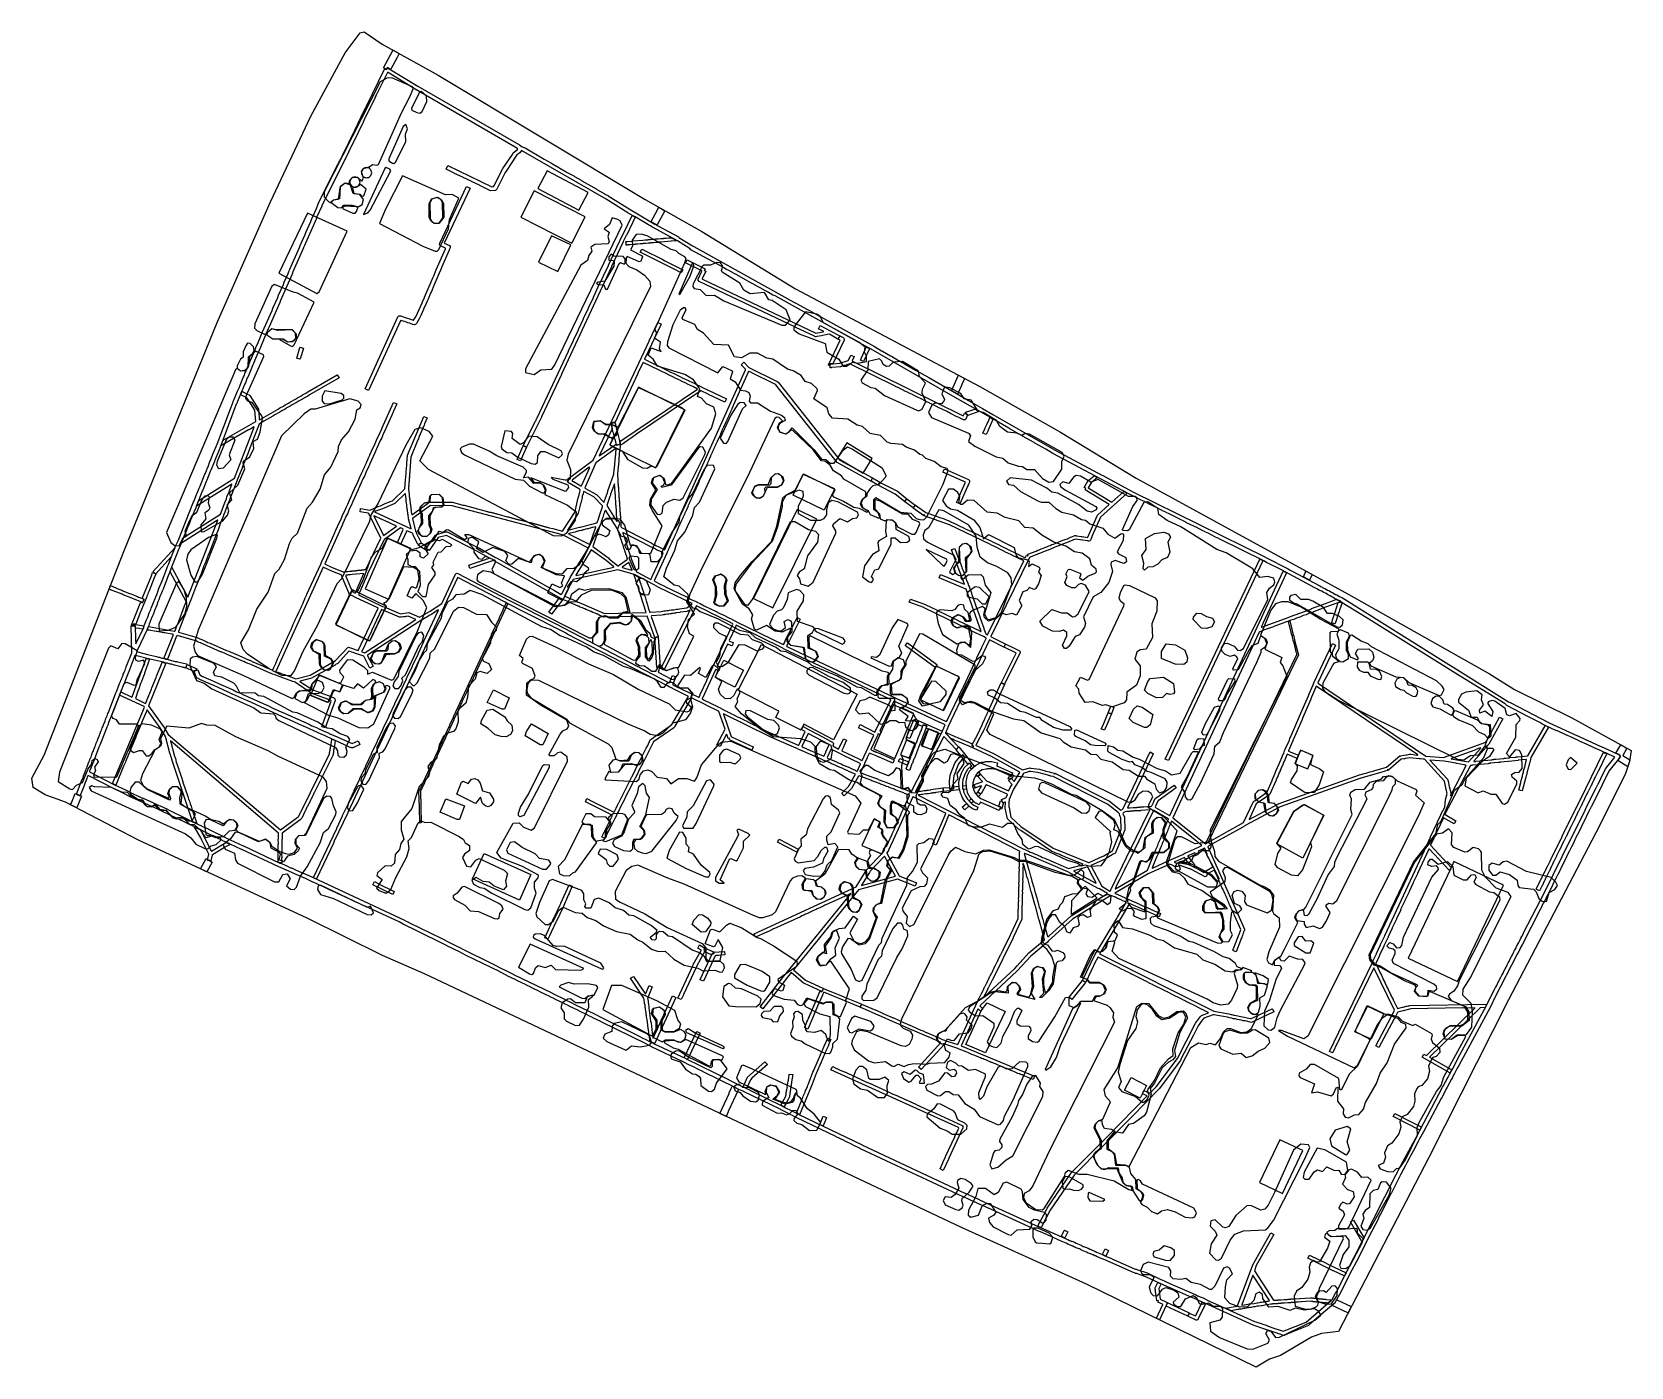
# Model space of a CAD drawing. Extents: x 1764 to 2708, y -3060 to -2272.
import ezdxf

# ---------------------------------------------------------------- set-up
doc = ezdxf.new("R2010")
doc.units = 0
for name, color, linetype in [('DOR_DOROZHKA', 8, 'CONTINUOUS'), ('DOR_LESTNICA', 8, 'CONTINUOUS'), ('DOR_PEREHOD', 8, 'CONTINUOUS'), ('DOR_TROPA_GRUNT', 8, 'CONTINUOUS'), ('DOR_TROTUAR', 8, 'CONTINUOUS'), ('GRANICA_UCHASTKA', 8, 'CONTINUOUS'), ('PL_DETSKAYA', 3, 'CONTINUOUS'), ('PL_SOBAKI', 3, 'CONTINUOUS'), ('PL_SPORT', 3, 'CONTINUOUS'), ('PL_VORKAUT', 3, 'CONTINUOUS'), ('ZEL_DEREVYA', 94, 'CONTINUOUS'), ('ZEL_TRAVA', 82, 'CONTINUOUS')]:
    doc.layers.add(name, color=color, linetype=linetype)

msp = doc.modelspace()

# ---------------------------------------------------------------- linework, layer by layer
at = {"layer": 'DOR_DOROZHKA'}
for points in [[(2056.121, -2517.447), (2054.299, -2516.486), (2061.493, -2502.123), (2061.689, -2501.919), (2062.356, -2500.404), (2062.552, -2500.2), (2080.912, -2460.883), (2080.908, -2460.682), (2083.877, -2454.515), (2083.872, -2454.315), (2086.841, -2448.148), (2086.836, -2447.948), (2089.805, -2441.781), (2089.8, -2441.581), (2092.769, -2435.413), (2092.764, -2435.213), (2095.733, -2429.046), (2095.728, -2428.846), (2098.601, -2422.881), (2098.597, -2422.681), (2101.565, -2416.513), (2101.561, -2416.313), (2104.529, -2410.146), (2104.525, -2409.946), (2107.493, -2403.779), (2107.489, -2403.579), (2113.23, -2391.448), (2113.426, -2391.244), (2118.501, -2380.729), (2120.323, -2381.69), (2115.347, -2392.203), (2115.054, -2392.51), (2113.331, -2396.149), (2113.336, -2396.349), (2106.444, -2410.805), (2106.449, -2411.005), (2076.9, -2474.276), (2076.904, -2474.476), (2065.139, -2499.543), (2065.143, -2499.743)], [(2114.953, -2397.114), (2114.932, -2396.114), (2115.632, -2396.099), (2115.729, -2395.997), (2118.727, -2395.832), (2118.825, -2395.73), (2124.819, -2395.3), (2124.917, -2395.198), (2126.317, -2395.168), (2126.415, -2395.066), (2127.815, -2395.035), (2127.913, -2394.933), (2129.313, -2394.903), (2129.411, -2394.801), (2130.911, -2394.768), (2131.009, -2394.666), (2132.409, -2394.636), (2132.507, -2394.534), (2133.907, -2394.503), (2134.004, -2394.401), (2135.405, -2394.371), (2135.502, -2394.269), (2137.002, -2394.236), (2137.1, -2394.134), (2138.5, -2394.104), (2138.598, -2394.002), (2139.998, -2393.972), (2140.096, -2393.869), (2141.696, -2393.835), (2144.735, -2395.57), (2144.737, -2395.67), (2141.739, -2395.835), (2141.642, -2395.937), (2135.648, -2396.367), (2135.55, -2396.469), (2134.15, -2396.499), (2134.052, -2396.601), (2132.652, -2396.632), (2132.554, -2396.734), (2131.154, -2396.764), (2131.056, -2396.866), (2129.556, -2396.899), (2129.458, -2397.001), (2128.058, -2397.031), (2127.96, -2397.133), (2126.56, -2397.163), (2126.462, -2397.266), (2125.062, -2397.296), (2124.964, -2397.398), (2123.464, -2397.43), (2123.367, -2397.533), (2121.966, -2397.563), (2121.869, -2397.665), (2120.469, -2397.695), (2120.371, -2397.797), (2118.971, -2397.828), (2118.873, -2397.93), (2117.373, -2397.962), (2117.275, -2398.064), (2115.875, -2398.095), (2115.777, -2398.197), (2115.077, -2398.212), (2115.055, -2397.212)], [(2147.446, -2414.522), (2145.829, -2413.756), (2145.624, -2413.56), (2123.372, -2402.435), (2124.331, -2400.513), (2125.747, -2401.183), (2125.951, -2401.379), (2136.368, -2406.557), (2137.888, -2407.424), (2148.407, -2412.7)], [(2240.039, -2453.642), (2234.976, -2450.85), (2233.678, -2450.978), (2230.293, -2451.752), (2227.502, -2452.212), (2227.006, -2452.423), (2226.604, -2452.332), (2226.197, -2452.04), (2215.18, -2446.876), (2214.976, -2446.68), (2158.061, -2419.595), (2157.446, -2418.908), (2157.433, -2418.308), (2159.732, -2413.556), (2158.414, -2412.784), (2150.021, -2408.663), (2150.982, -2406.841), (2161.601, -2412.115), (2161.121, -2413.025), (2162.032, -2413.506), (2159.829, -2418.056), (2160.033, -2418.252), (2227.058, -2450.221), (2230.148, -2449.654), (2231.739, -2449.219), (2228.602, -2447.586), (2229.561, -2445.664), (2235.433, -2448.839), (2241.098, -2451.718)], [(2621.862, -2848.303), (2618.962, -2848.365), (2589.076, -2877.526), (2601.839, -2884.754), (2602.343, -2884.943), (2601.763, -2885.856), (2601.382, -2886.765), (2601.182, -2886.769), (2584.874, -2877.517), (2585.835, -2875.695), (2587.152, -2876.467), (2587.448, -2876.26), (2615.864, -2848.532), (2615.762, -2848.434), (2608.461, -2848.592), (2608.359, -2848.494), (2578.055, -2849.049), (2573.579, -2850.246), (2570.492, -2850.913), (2570.196, -2851.12), (2568.756, -2853.952), (2568.176, -2854.865), (2559.236, -2871.767), (2557.414, -2870.806), (2568.279, -2850.361), (2568.368, -2849.859), (2556.218, -2824.708), (2546.069, -2845.838), (2545.874, -2846.042), (2543.292, -2851.601), (2543.097, -2851.805), (2540.515, -2857.364), (2540.32, -2857.568), (2537.643, -2863.329), (2537.447, -2863.534), (2534.866, -2869.092), (2534.67, -2869.297), (2532.089, -2874.855), (2531.891, -2874.959), (2530.071, -2874.098), (2555.26, -2822.027), (2555.253, -2821.727), (2557.743, -2816.571), (2557.739, -2816.371), (2560.229, -2811.214), (2560.225, -2811.014), (2562.715, -2805.858), (2562.71, -2805.658), (2587.475, -2752.495), (2587.471, -2752.295), (2589.674, -2747.745), (2589.669, -2747.545), (2593.784, -2738.852), (2593.779, -2738.652), (2595.791, -2734.506), (2595.787, -2734.306), (2598.094, -2729.954), (2598.501, -2725.643), (2598.973, -2724.332), (2598.966, -2724.032), (2599.619, -2721.817), (2599.408, -2721.321), (2599.4, -2720.921), (2599.189, -2720.426), (2599.18, -2720.026), (2598.969, -2719.53), (2597.863, -2714.651), (2586.077, -2701.699), (2585.377, -2701.714), (2583.871, -2701.446), (2583.171, -2701.462), (2583.069, -2701.364), (2577.553, -2700.783), (2577.455, -2700.885), (2574.662, -2701.245), (2574.564, -2701.347), (2573.964, -2701.36), (2572.37, -2701.695), (2564.904, -2708.059), (2564.391, -2707.47), (2564.295, -2707.672), (2564.508, -2708.268), (2562.817, -2708.705), (2562.421, -2708.914), (2560.927, -2709.246), (2559.04, -2709.887), (2548.498, -2712.816), (2548.202, -2713.023), (2547.902, -2713.029), (2501.041, -2729.85), (2480.762, -2740.594), (2480.567, -2740.798), (2479.082, -2741.53), (2478.886, -2741.735), (2458.916, -2752.872), (2458.227, -2753.387), (2479.989, -2802.042), (2480, -2802.542), (2479.426, -2803.755), (2479.241, -2804.46), (2478.952, -2804.966), (2478.767, -2805.671), (2478.478, -2806.177), (2478.293, -2806.881), (2478.003, -2807.388), (2477.819, -2808.092), (2477.529, -2808.599), (2474.972, -2815.258), (2473.359, -2814.692), (2472.952, -2814.401), (2477.228, -2803.903), (2477.791, -2802.19), (2474.009, -2793.867), (2473.794, -2793.171), (2473.168, -2791.984), (2472.953, -2791.289), (2472.327, -2790.102), (2472.112, -2789.406), (2471.171, -2787.525), (2470.956, -2786.829), (2470.33, -2785.642), (2470.115, -2784.947), (2469.489, -2783.76), (2469.274, -2783.064), (2468.648, -2781.877), (2468.433, -2781.181), (2467.491, -2779.3), (2467.276, -2778.605), (2466.65, -2777.417), (2466.435, -2776.722), (2465.809, -2775.535), (2465.594, -2774.839), (2464.968, -2773.652), (2464.753, -2772.956), (2464.127, -2771.769), (2463.912, -2771.073), (2462.971, -2769.193), (2462.756, -2768.497), (2462.025, -2767.112), (2458.466, -2769.09), (2457.977, -2769.601), (2457.599, -2770.609), (2457.205, -2770.918), (2456.707, -2771.029), (2447.903, -2766.417), (2447.401, -2766.327), (2442.054, -2764.342), (2439.871, -2765.189), (2439.552, -2764.296), (2439.069, -2765.107), (2437.247, -2764.146), (2435.834, -2763.576), (2423.15, -2769.253), (2403.489, -2780.783), (2415.209, -2786.033), (2415.409, -2786.029), (2416.926, -2786.796), (2417.126, -2786.792), (2418.643, -2787.559), (2418.843, -2787.555), (2420.361, -2788.323), (2422.076, -2788.986), (2423.593, -2789.754), (2423.793, -2789.749), (2425.311, -2790.517), (2425.511, -2790.513), (2427.028, -2791.28), (2428.743, -2791.944), (2430.361, -2792.709), (2429.502, -2794.629), (2427.884, -2793.863), (2426.169, -2793.2), (2412.126, -2786.9), (2394.358, -2816.599), (2461.925, -2850.458), (2470.662, -2851.97), (2471.971, -2852.342), (2472.371, -2852.333), (2473.68, -2852.705), (2474.08, -2852.696), (2483.53, -2854.793), (2483.93, -2854.785), (2496.31, -2848.914), (2496.41, -2848.912), (2497.251, -2850.795), (2484.476, -2856.874), (2483.978, -2856.985), (2480.358, -2856.163), (2479.054, -2855.991), (2478.147, -2855.71), (2477.747, -2855.719), (2476.841, -2855.438), (2475.536, -2855.266), (2474.63, -2854.986), (2473.325, -2854.814), (2472.419, -2854.533), (2471.114, -2854.361), (2469.806, -2853.989), (2463.981, -2853.015), (2461.971, -2852.558), (2461.471, -2852.569), (2455.91, -2854.59), (2455.032, -2855.609), (2452.603, -2858.963), (2449.822, -2864.526), (2442.615, -2878.289), (2442.139, -2879.4), (2429.497, -2896.282), (2413.444, -2912.737), (2379.368, -2947.091), (2365.21, -2967.907), (2360.117, -2977.623), (2359.728, -2978.131), (2358.011, -2977.368), (2357.906, -2977.17), (2362.621, -2968.464), (2363.482, -2966.644), (2377.933, -2945.521), (2399.087, -2924.353), (2422.583, -2900.433), (2419.755, -2899.194), (2420.514, -2897.276), (2424.148, -2898.799), (2427.869, -2895.016), (2440.313, -2878.239), (2451.068, -2857.396), (2453.984, -2853.431), (2454.473, -2852.92), (2458.642, -2851.329), (2458.538, -2851.131), (2455.707, -2849.792), (2455.502, -2849.596), (2453.987, -2848.928), (2453.783, -2848.733), (2452.267, -2848.065), (2452.063, -2847.869), (2445.187, -2844.516), (2444.983, -2844.32), (2443.468, -2843.653), (2443.263, -2843.457), (2436.387, -2840.104), (2436.183, -2839.908), (2434.668, -2839.24), (2434.463, -2839.045), (2432.948, -2838.377), (2432.744, -2838.181), (2425.868, -2834.828), (2425.664, -2834.632), (2424.148, -2833.965), (2423.944, -2833.769), (2422.429, -2833.101), (2422.224, -2832.906), (2420.709, -2832.238), (2420.505, -2832.042), (2415.348, -2829.553), (2415.144, -2829.357), (2413.629, -2828.689), (2413.425, -2828.494), (2411.909, -2827.826), (2411.705, -2827.63), (2410.19, -2826.963), (2409.985, -2826.767), (2406.549, -2825.14), (2406.344, -2824.945), (2404.829, -2824.277), (2404.625, -2824.081), (2403.109, -2823.414), (2402.905, -2823.218), (2393.499, -2818.519), (2393.301, -2818.623), (2392.442, -2820.543), (2392.246, -2820.747), (2386.212, -2833.184), (2384.392, -2832.322), (2391.858, -2816.653), (2392.636, -2815.636), (2404.511, -2795.669), (2404.894, -2794.86), (2410.11, -2786.243), (2410.004, -2785.945), (2408.087, -2785.186), (2406.771, -2784.514), (2406.571, -2784.519), (2405.256, -2783.847), (2405.056, -2783.851), (2403.741, -2783.179), (2403.541, -2783.183), (2402.226, -2782.511), (2401.117, -2782.135), (2378.407, -2796.133), (2364.177, -2808.947), (2363.69, -2809.558), (2353.764, -2817.876), (2345.85, -2826.652), (2323.783, -2847.239), (2325.522, -2849.003), (2324.052, -2850.435), (2322.721, -2849.063), (2322.526, -2849.267), (2312.688, -2870.891), (2356.096, -2888.763), (2355.239, -2890.783), (2349.385, -2888.408), (2348.676, -2888.023), (2347.77, -2887.742), (2347.061, -2887.357), (2346.155, -2887.077), (2345.446, -2886.692), (2344.539, -2886.411), (2342.922, -2885.646), (2342.015, -2885.365), (2341.307, -2884.98), (2340.4, -2884.7), (2339.692, -2884.315), (2338.785, -2884.034), (2337.168, -2883.269), (2336.261, -2882.988), (2335.552, -2882.603), (2334.646, -2882.323), (2333.029, -2881.557), (2332.122, -2881.277), (2331.413, -2880.892), (2330.507, -2880.611), (2329.798, -2880.226), (2328.892, -2879.946), (2327.274, -2879.18), (2326.368, -2878.9), (2325.659, -2878.515), (2324.753, -2878.234), (2324.044, -2877.849), (2323.137, -2877.569), (2319.905, -2876.138), (2318.998, -2875.857), (2318.289, -2875.473), (2317.383, -2875.192), (2315.766, -2874.426), (2311.629, -2872.815), (2310.718, -2872.334), (2303.059, -2869.798), (2302.859, -2869.803), (2289.076, -2884.808), (2287.546, -2883.441), (2300.739, -2868.948), (2293.768, -2865.797), (2293.568, -2865.801), (2283.97, -2861.506), (2283.77, -2861.511), (2274.172, -2857.216), (2273.972, -2857.22), (2264.374, -2852.925), (2264.174, -2852.929), (2254.577, -2848.634), (2254.377, -2848.639), (2253.164, -2848.065), (2253.923, -2846.147), (2262.307, -2849.868), (2262.507, -2849.864), (2269.277, -2852.919), (2270.79, -2853.487), (2272.105, -2854.159), (2272.305, -2854.154), (2279.075, -2857.21), (2280.588, -2857.777), (2281.903, -2858.449), (2282.103, -2858.445), (2288.872, -2861.5), (2290.385, -2862.068), (2291.701, -2862.74), (2291.901, -2862.736), (2298.67, -2865.791), (2300.183, -2866.359), (2301.498, -2867.031), (2302.809, -2867.503), (2303.014, -2867.698), (2310.67, -2870.134), (2322.326, -2844.669), (2322.522, -2844.465), (2323.381, -2842.545), (2323.577, -2842.341), (2324.436, -2840.422), (2324.631, -2840.217), (2325.49, -2838.298), (2325.686, -2838.093), (2326.545, -2836.174), (2326.741, -2835.969), (2327.6, -2834.05), (2327.795, -2833.846), (2328.654, -2831.926), (2328.85, -2831.722), (2329.709, -2829.802), (2329.905, -2829.598), (2330.764, -2827.678), (2330.96, -2827.474), (2331.819, -2825.554), (2332.014, -2825.35), (2332.873, -2823.43), (2333.069, -2823.226), (2333.928, -2821.307), (2334.124, -2821.102), (2334.983, -2819.183), (2335.178, -2818.978), (2336.037, -2817.059), (2336.233, -2816.854), (2337.092, -2814.935), (2337.288, -2814.731), (2338.147, -2812.811), (2340.452, -2808.359), (2346.38, -2795.624), (2346.461, -2790.12), (2346.559, -2790.017), (2346.513, -2787.917), (2346.611, -2787.815), (2346.564, -2785.615), (2346.662, -2785.513), (2346.616, -2783.413), (2346.714, -2783.311), (2346.669, -2781.21), (2346.767, -2781.108), (2346.719, -2778.908), (2346.817, -2778.806), (2346.771, -2776.706), (2346.869, -2776.604), (2346.822, -2774.404), (2346.92, -2774.301), (2346.874, -2772.201), (2346.972, -2772.099), (2346.925, -2769.899), (2347.022, -2769.797), (2346.977, -2767.697), (2347.075, -2767.595), (2347.027, -2765.394), (2347.125, -2765.292), (2347.08, -2763.192), (2347.178, -2763.09), (2347.132, -2760.99), (2347.23, -2760.888), (2347.235, -2756.485), (2347.333, -2756.383), (2347.326, -2756.083), (2347.122, -2755.887), (2305.54, -2734.574), (2304.298, -2737.303), (2304.303, -2737.503), (2298.02, -2752.346), (2296.103, -2751.587), (2303.621, -2733.715), (2303.112, -2733.326), (2292.592, -2728.051), (2284.497, -2723.823), (2284.297, -2723.827), (2272.543, -2749.395), (2272.547, -2749.595), (2271.11, -2752.527), (2271.114, -2752.727), (2269.868, -2755.255), (2269.872, -2755.455), (2268.903, -2756.877), (2268.909, -2757.177), (2276.201, -2770.527), (2286.397, -2774.709), (2285.638, -2776.626), (2275.242, -2772.448), (2252.166, -2778.75), (2213.867, -2826.002), (2220.801, -2832.055), (2231.412, -2836.929), (2230.553, -2838.848), (2220.244, -2834.068), (2219.64, -2833.881), (2212.501, -2827.632), (2208.894, -2832.012), (2208.509, -2832.721), (2195.654, -2849.007), (2194.026, -2847.742), (2206.781, -2831.458), (2207.264, -2830.647), (2211.847, -2825.145), (2247.614, -2781.05), (2247.411, -2780.954), (2246.026, -2781.684), (2234.632, -2786.833), (2233.94, -2787.248), (2232.353, -2787.883), (2231.662, -2788.298), (2230.075, -2788.932), (2229.383, -2789.348), (2227.796, -2789.982), (2227.105, -2790.397), (2225.518, -2791.032), (2224.826, -2791.447), (2223.239, -2792.082), (2222.548, -2792.497), (2220.961, -2793.131), (2220.269, -2793.547), (2218.682, -2794.181), (2217.991, -2794.596), (2204.317, -2800.795), (2203.626, -2801.21), (2202.039, -2801.845), (2201.347, -2802.26), (2199.76, -2802.894), (2199.069, -2803.309), (2197.482, -2803.944), (2191.44, -2806.776), (2190.497, -2804.795), (2250.729, -2777.08), (2257.009, -2766.739), (2259.653, -2764.081), (2267.085, -2756.116), (2267.47, -2755.407), (2266.857, -2754.82), (2268.323, -2753.188), (2268.425, -2753.286), (2268.621, -2753.081), (2271.965, -2745.805), (2271.961, -2745.605), (2273.303, -2742.875), (2273.298, -2742.675), (2274.64, -2739.944), (2274.636, -2739.744), (2276.073, -2736.812), (2276.069, -2736.612), (2277.41, -2733.881), (2277.406, -2733.681), (2278.748, -2730.951), (2278.744, -2730.751), (2280.085, -2728.021), (2280.081, -2727.821), (2281.518, -2724.888), (2281.514, -2724.688), (2282.377, -2722.969), (2282.275, -2722.871), (2281.067, -2722.497), (2280.56, -2722.207), (2279.351, -2721.833), (2278.845, -2721.544), (2277.636, -2721.17), (2277.13, -2720.881), (2273.701, -2719.654), (2273.195, -2719.365), (2271.986, -2718.991), (2271.48, -2718.702), (2270.271, -2718.328), (2269.764, -2718.038), (2268.556, -2717.664), (2268.049, -2717.375), (2266.84, -2717.001), (2266.334, -2716.712), (2265.125, -2716.338), (2264.619, -2716.048), (2263.41, -2715.674), (2262.903, -2715.385), (2261.695, -2715.011), (2261.188, -2714.722), (2259.98, -2714.348), (2259.473, -2714.058), (2257.76, -2713.495), (2257.253, -2713.206), (2252.512, -2711.407), (2252.119, -2711.716), (2247.974, -2719.009), (2243.762, -2723.203), (2242.33, -2721.733), (2246.246, -2717.746), (2250.393, -2710.553), (2248.373, -2709.696), (2247.058, -2709.024), (2246.858, -2709.028), (2245.543, -2708.356), (2245.343, -2708.361), (2244.027, -2707.689), (2243.827, -2707.693), (2242.512, -2707.021), (2242.312, -2707.025), (2240.997, -2706.353), (2240.797, -2706.358), (2239.482, -2705.686), (2239.282, -2705.69), (2237.967, -2705.018), (2237.767, -2705.023), (2236.451, -2704.351), (2236.251, -2704.355), (2234.936, -2703.683), (2234.736, -2703.687), (2233.421, -2703.015), (2233.221, -2703.02), (2231.906, -2702.348), (2231.706, -2702.352), (2230.391, -2701.68), (2230.191, -2701.684), (2228.875, -2701.012), (2228.675, -2701.017), (2227.36, -2700.345), (2227.16, -2700.349), (2225.845, -2699.677), (2225.645, -2699.682), (2224.33, -2699.01), (2222.817, -2698.442), (2218.471, -2696.435), (2216.958, -2695.867), (2215.643, -2695.195), (2215.443, -2695.199), (2204.028, -2690.143), (2200.091, -2688.528), (2172.48, -2674.817), (2172.385, -2675.019), (2177.072, -2688.224), (2177.276, -2688.42), (2189.911, -2694.35), (2190.015, -2694.548), (2189.154, -2696.368), (2176.013, -2690.148), (2175.909, -2689.951), (2176.196, -2689.344), (2175.894, -2689.25), (2175.298, -2689.463), (2174.444, -2686.981), (2174.24, -2686.785), (2170.497, -2694.17), (2168.575, -2693.211), (2173.377, -2683.902), (2169.65, -2673.477), (2169.445, -2673.281), (2162.165, -2669.737), (2161.961, -2669.541), (2153.67, -2665.518), (2153.087, -2666.331), (2145.561, -2679.2), (2143.723, -2682.141), (2143.534, -2682.646), (2143.143, -2683.055), (2131.117, -2691.419), (2125.076, -2703.555), (2122.578, -2708.312), (2121.91, -2709.827), (2118.644, -2716.101), (2117.976, -2717.616), (2114.71, -2723.89), (2114.042, -2725.405), (2111.544, -2730.161), (2110.876, -2731.677), (2109.913, -2733.398), (2109.245, -2734.914), (2108.282, -2736.635), (2106.751, -2739.87), (2105.787, -2741.592), (2102.432, -2748.368), (2100.612, -2747.507), (2106.943, -2734.863), (2104.108, -2733.324), (2090.96, -2726.804), (2091.919, -2724.883), (2093.335, -2725.552), (2093.539, -2725.748), (2107.802, -2732.944), (2108.382, -2732.031), (2109.05, -2730.516), (2110.013, -2728.794), (2110.681, -2727.279), (2110.877, -2727.074), (2118.355, -2712.005), (2118.551, -2711.801), (2122.576, -2703.609), (2123.539, -2701.888), (2126.797, -2695.214), (2127.76, -2693.492), (2129.291, -2690.257), (2129.78, -2689.747), (2131.163, -2688.916), (2131.457, -2688.61), (2140.328, -2682.415), (2141.902, -2681.18), (2151.748, -2664.559), (2142.848, -2660.149), (2142.644, -2659.953), (2140.422, -2659.001), (2139.407, -2658.322), (2080.316, -2627.782), (2079.201, -2627.106), (2073.636, -2624.225), (2072.425, -2623.751), (2072.119, -2623.457), (2067.062, -2620.965), (2066.858, -2620.769), (2053.102, -2613.863), (2047.434, -2610.884), (2044.604, -2609.544), (2043.691, -2608.964), (2042.782, -2608.583), (2029.726, -2601.661), (2015.763, -2594.459), (2015.567, -2594.663), (2007.913, -2610.837), (2007.917, -2611.037), (1975.206, -2680.78), (1975.21, -2680.98), (1950.724, -2733.136), (1950.728, -2733.336), (1942.595, -2750.521), (1942.599, -2750.721), (1932.361, -2772.353), (1932.161, -2772.357), (1930.444, -2771.594), (1930.44, -2771.394), (1944.222, -2742.481), (1944.218, -2742.281), (1947.665, -2735.103), (1947.661, -2734.903), (1951.107, -2727.725), (1951.103, -2727.525), (1954.55, -2720.347), (1954.545, -2720.147), (1957.897, -2713.171), (1957.892, -2712.971), (1961.339, -2705.792), (1961.335, -2705.592), (1964.781, -2698.414), (1964.777, -2698.214), (1968.224, -2691.036), (1968.22, -2690.836), (1971.666, -2683.658), (1971.662, -2683.458), (1975.109, -2676.28), (1975.105, -2676.08), (1978.551, -2668.902), (1978.547, -2668.702), (1981.994, -2661.523), (1981.989, -2661.323), (1985.436, -2654.145), (1985.432, -2653.945), (1988.879, -2646.767), (1988.874, -2646.567), (1992.225, -2639.591), (1992.221, -2639.391), (1995.668, -2632.213), (1995.664, -2632.013), (2004.271, -2613.617), (2004.169, -2613.519), (2000.125, -2616.208), (1998.838, -2616.836), (1997.95, -2617.456), (1993.206, -2620.16), (1962.426, -2640.335), (1962.33, -2640.537), (1965.667, -2646.768), (1965.571, -2646.97), (1963.79, -2647.909), (1960.137, -2640.885), (1954.291, -2638.91), (1953.987, -2638.716), (1953.182, -2638.534), (1952.071, -2638.057), (1951.469, -2637.97), (1944.822, -2645.218), (1943.535, -2645.846), (1943.339, -2646.05), (1929.401, -2653.855), (1922.635, -2655.602), (1922.537, -2655.704), (1930.05, -2660.745), (1940.741, -2664.716), (1942.863, -2665.671), (1943.172, -2666.064), (1943.291, -2666.962), (1937.439, -2683.197), (1935.626, -2682.636), (1935.421, -2682.44), (1940.897, -2667.314), (1940.791, -2667.016), (1940.184, -2666.729), (1939.784, -2666.738), (1938.774, -2666.259), (1929.191, -2662.664), (1919.85, -2656.363), (1919.243, -2656.076), (1918.237, -2655.797), (1910.772, -2652.957), (1910.269, -2652.868), (1907.948, -2651.917), (1906.337, -2651.452), (1905.224, -2650.876), (1905.024, -2650.88), (1893.104, -2645.635), (1891.793, -2645.163), (1890.68, -2644.586), (1890.48, -2644.591), (1889.367, -2644.015), (1889.167, -2644.019), (1879.672, -2639.822), (1878.361, -2639.35), (1875.935, -2638.202), (1875.735, -2638.206), (1863.815, -2632.961), (1862.504, -2632.489), (1861.189, -2631.817), (1860.285, -2631.636), (1858.37, -2630.977), (1858.07, -2630.984), (1856.457, -2630.418), (1856.157, -2630.425), (1852.328, -2629.207), (1852.028, -2629.213), (1850.113, -2628.554), (1849.722, -2628.963), (1844.313, -2642.587), (1842.202, -2642.132), (1847.902, -2628.102), (1847.398, -2627.912), (1846.898, -2627.923), (1842.778, -2627.112), (1842.278, -2627.123), (1838.158, -2626.311), (1837.658, -2626.322), (1833.539, -2625.51), (1832.536, -2625.432), (1832.332, -2625.236), (1832.621, -2624.73), (1832.615, -2624.43), (1833.091, -2623.319), (1848.359, -2626.091), (1848.659, -2626.084), (1848.852, -2625.78), (1850.079, -2622.352), (1850.368, -2621.845), (1854.437, -2611.052), (1855.39, -2608.83), (1855.383, -2608.53), (1845.903, -2591.126), (1845.99, -2590.523), (1846.844, -2588.404), (1855.184, -2603.932), (1856.429, -2606.006), (1874.158, -2560.599), (1874.056, -2560.502), (1873.758, -2560.608), (1873.267, -2561.019), (1852.54, -2574.173), (1853.869, -2570.843), (1875.58, -2556.967), (1878.325, -2549.704), (1879.088, -2547.986), (1879.462, -2546.778), (1880.7, -2543.849), (1881.074, -2542.641), (1882.405, -2539.41), (1882.3, -2539.212), (1861.472, -2552.269), (1862.8, -2548.939), (1863.79, -2548.417), (1883.827, -2535.778), (1895.482, -2505.61), (1895.379, -2505.512), (1893.305, -2506.758), (1892.216, -2507.282), (1875.91, -2516.639), (1877.141, -2513.41), (1896.513, -2502.386), (1896.406, -2502.088), (1896.367, -2500.288), (1896.265, -2500.191), (1895.966, -2495.595), (1891.31, -2488.491), (1887.462, -2486.373), (1888.321, -2484.454), (1891.764, -2486.381), (1892.471, -2486.665), (1892.88, -2487.057), (1898.053, -2494.949), (1898.363, -2500.045), (1898.465, -2500.143), (1898.487, -2501.143), (1898.589, -2501.241), (1908.375, -2495.727), (1908.471, -2495.525), (1909.66, -2494.999), (1910.745, -2494.275), (1912.723, -2493.231), (1913.808, -2492.508), (1915.787, -2491.464), (1916.872, -2490.741), (1919.937, -2489.074), (1921.022, -2488.35), (1923.001, -2487.306), (1924.086, -2486.583), (1926.064, -2485.539), (1927.149, -2484.816), (1944.543, -2474.835), (1945.582, -2476.613), (1928.188, -2486.594), (1927.103, -2487.318), (1925.125, -2488.361), (1924.04, -2489.085), (1922.061, -2490.128), (1920.976, -2490.852), (1917.911, -2492.519), (1916.826, -2493.243), (1914.847, -2494.286), (1913.762, -2495.01), (1911.784, -2496.053), (1910.699, -2496.777), (1907.633, -2498.444), (1906.548, -2499.168), (1901.309, -2502.083), (1898.445, -2503.845), (1895.605, -2511.311), (1895.316, -2511.817), (1894.942, -2513.026), (1892.282, -2519.587), (1891.908, -2520.795), (1888.774, -2528.567), (1888.4, -2529.776), (1885.74, -2536.337), (1885.366, -2537.545), (1884.129, -2540.474), (1883.755, -2541.682), (1882.991, -2543.4), (1882.617, -2544.608), (1881.38, -2547.537), (1881.006, -2548.745), (1880.242, -2550.463), (1879.868, -2551.671), (1878.631, -2554.6), (1878.257, -2555.808), (1877.493, -2557.526), (1877.404, -2558.028), (1875.693, -2562.167), (1875.319, -2563.376), (1875.029, -2563.882), (1874.655, -2565.091), (1874.366, -2565.598), (1873.992, -2566.806), (1873.229, -2568.524), (1869.064, -2579.519), (1868.301, -2581.237), (1866.6, -2585.876), (1865.837, -2587.593), (1864.136, -2592.232), (1863.373, -2593.95), (1861.672, -2598.589), (1860.909, -2600.306), (1859.208, -2604.945), (1858.445, -2606.663), (1857.407, -2609.587), (1857.118, -2610.093), (1856.933, -2610.798), (1856.644, -2611.304), (1856.459, -2612.008), (1856.17, -2612.515), (1855.985, -2613.219), (1855.696, -2613.726), (1855.511, -2614.43), (1855.222, -2614.937), (1855.037, -2615.641), (1854.748, -2616.148), (1854.563, -2616.852), (1854.273, -2617.358), (1854.089, -2618.063), (1850.766, -2626.339), (1850.872, -2626.637), (1861.846, -2629.801), (1863.363, -2630.569), (1864.674, -2631.041), (1865.787, -2631.617), (1867.098, -2632.089), (1868.211, -2632.665), (1869.522, -2633.137), (1879.22, -2637.43), (1880.531, -2637.902), (1881.644, -2638.478), (1882.955, -2638.95), (1884.068, -2639.527), (1884.268, -2639.522), (1892.652, -2643.243), (1892.852, -2643.239), (1895.076, -2644.291), (1895.276, -2644.287), (1897.5, -2645.34), (1897.7, -2645.335), (1899.924, -2646.388), (1900.124, -2646.383), (1902.348, -2647.436), (1906.285, -2649.052), (1907.055, -2647.634), (1907.05, -2647.434), (1908.201, -2645.108), (1908.196, -2644.908), (1909.347, -2642.582), (1909.343, -2642.382), (1910.493, -2640.056), (1910.489, -2639.856), (1911.639, -2637.53), (1911.635, -2637.33), (1912.785, -2635.004), (1912.781, -2634.804), (1914.027, -2632.276), (1914.022, -2632.076), (1915.173, -2629.75), (1915.168, -2629.55), (1916.319, -2627.224), (1916.314, -2627.024), (1917.465, -2624.698), (1917.461, -2624.498), (1918.611, -2622.172), (1918.607, -2621.972), (1919.757, -2619.646), (1919.753, -2619.446), (1920.903, -2617.119), (1920.899, -2616.919), (1922.049, -2614.593), (1922.045, -2614.393), (1923.195, -2612.067), (1923.191, -2611.867), (1924.341, -2609.541), (1924.337, -2609.341), (1925.487, -2607.015), (1925.483, -2606.815), (1926.633, -2604.489), (1926.629, -2604.289), (1934.751, -2586.604), (1935.702, -2584.283), (1936.756, -2582.159), (1937.707, -2579.837), (1938.761, -2577.713), (1939.712, -2575.392), (1940.766, -2573.268), (1941.717, -2570.946), (1942.771, -2568.822), (1943.722, -2566.5), (1944.776, -2564.376), (1945.727, -2562.055), (1946.781, -2559.931), (1947.732, -2557.609), (1948.787, -2555.485), (1949.737, -2553.163), (1950.792, -2551.04), (1951.742, -2548.718), (1952.797, -2546.594), (1953.747, -2544.272), (1954.802, -2542.148), (1955.752, -2539.827), (1956.807, -2537.703), (1956.802, -2537.503), (1957.761, -2535.581), (1957.757, -2535.381), (1958.812, -2533.257), (1958.807, -2533.057), (1959.766, -2531.135), (1959.762, -2530.935), (1960.817, -2528.811), (1960.812, -2528.611), (1961.771, -2526.69), (1961.767, -2526.49), (1962.822, -2524.366), (1962.817, -2524.166), (1963.776, -2522.244), (1963.772, -2522.044), (1964.827, -2519.92), (1964.823, -2519.72), (1965.782, -2517.798), (1965.777, -2517.598), (1966.832, -2515.475), (1966.828, -2515.275), (1967.787, -2513.353), (1967.782, -2513.153), (1968.837, -2511.029), (1968.833, -2510.829), (1969.792, -2508.907), (1969.787, -2508.707), (1970.842, -2506.583), (1970.838, -2506.383), (1977.81, -2491.025), (1979.729, -2491.884), (1977.722, -2496.229), (1976.772, -2498.551), (1975.717, -2500.675), (1974.767, -2502.997), (1973.712, -2505.121), (1972.762, -2507.442), (1971.707, -2509.566), (1970.756, -2511.888), (1969.702, -2514.012), (1968.751, -2516.334), (1967.697, -2518.457), (1966.746, -2520.779), (1965.692, -2522.903), (1964.741, -2525.225), (1963.687, -2527.349), (1962.736, -2529.67), (1961.682, -2531.794), (1960.731, -2534.116), (1959.677, -2536.24), (1958.726, -2538.562), (1957.672, -2540.686), (1956.721, -2543.007), (1955.667, -2545.131), (1954.716, -2547.453), (1953.661, -2549.577), (1952.711, -2551.899), (1951.656, -2554.022), (1950.706, -2556.344), (1949.651, -2558.468), (1948.701, -2560.79), (1947.646, -2562.914), (1947.651, -2563.114), (1937.145, -2586.253), (1937.351, -2586.548), (1941.597, -2588.558), (1947.956, -2591.122), (1949.454, -2590.989), (1949.551, -2590.887), (1950.652, -2590.863), (1950.749, -2590.761), (1951.849, -2590.737), (1951.947, -2590.635), (1953.047, -2590.611), (1953.145, -2590.509), (1954.245, -2590.486), (1954.343, -2590.383), (1955.343, -2590.362), (1955.441, -2590.26), (1956.541, -2590.236), (1956.639, -2590.134), (1957.739, -2590.11), (1957.837, -2590.008), (1958.937, -2589.984), (1959.035, -2589.882), (1960.135, -2589.858), (1960.233, -2589.756), (1961.333, -2589.732), (1970.238, -2571.23), (1963.12, -2556.676), (1962.715, -2556.485), (1957.996, -2555.686), (1958.35, -2553.578), (1963.674, -2554.563), (1967.442, -2552.981), (1967.94, -2552.87), (1968.731, -2552.453), (1970.023, -2552.025), (1970.814, -2551.607), (1972.106, -2551.179), (1972.897, -2550.762), (1974.982, -2550.017), (1975.773, -2549.599), (1977.065, -2549.171), (1984.414, -2542.009), (1984.806, -2536.998), (1984.904, -2536.895), (1985.12, -2532.989), (1985.298, -2531.984), (1985.514, -2528.078), (1985.692, -2527.073), (1985.989, -2522.264), (1995.699, -2499.343), (1997.616, -2500.102), (1996.092, -2503.637), (1995.811, -2504.543), (1992.762, -2511.613), (1992.481, -2512.519), (1992.097, -2513.228), (1987.915, -2523.423), (1987.625, -2528.532), (1987.527, -2528.635), (1987.392, -2531.639), (1987.294, -2531.741), (1987.313, -2532.641), (1987.215, -2532.743), (1987.235, -2533.643), (1987.137, -2533.746), (1987.159, -2534.746), (1987.061, -2534.848), (1987.08, -2535.748), (1986.982, -2535.85), (1987.002, -2536.75), (1986.904, -2536.852), (1986.926, -2537.852), (1986.828, -2537.954), (1986.847, -2538.855), (1986.749, -2538.957), (1986.771, -2539.957), (1986.673, -2540.059), (1986.693, -2540.959), (1986.595, -2541.061), (1986.614, -2541.961), (1986.516, -2542.063), (1986.89, -2545.457), (1986.992, -2545.555), (1987.011, -2546.455), (1987.233, -2547.451), (1987.253, -2548.351), (1987.355, -2548.449), (1987.372, -2549.249), (1987.594, -2550.244), (1987.613, -2551.144), (1987.715, -2551.242), (1987.732, -2552.042), (1987.954, -2553.038), (1987.974, -2553.938), (1988.195, -2554.934), (1988.215, -2555.834), (1988.547, -2557.327), (1997.514, -2550.93), (1998.792, -2549.902), (2012.601, -2550.004), (2018.641, -2551.675), (2019.343, -2551.76), (2031.721, -2555.094), (2032.424, -2555.179), (2032.828, -2555.37), (2033.128, -2555.364), (2033.532, -2555.555), (2033.832, -2555.549), (2034.237, -2555.74), (2034.537, -2555.733), (2034.941, -2555.925), (2035.241, -2555.918), (2035.645, -2556.11), (2035.945, -2556.103), (2036.35, -2556.295), (2036.65, -2556.288), (2037.054, -2556.48), (2037.354, -2556.473), (2037.758, -2556.664), (2038.058, -2556.658), (2038.463, -2556.849), (2038.763, -2556.843), (2039.167, -2557.034), (2039.467, -2557.028), (2044.802, -2558.513), (2045.504, -2558.598), (2045.909, -2558.789), (2046.209, -2558.783), (2046.613, -2558.974), (2046.913, -2558.968), (2047.317, -2559.159), (2047.617, -2559.153), (2048.022, -2559.344), (2048.322, -2559.338), (2048.726, -2559.529), (2049.026, -2559.523), (2049.43, -2559.714), (2049.73, -2559.707), (2050.135, -2559.899), (2050.435, -2559.892), (2050.839, -2560.084), (2051.139, -2560.077), (2051.543, -2560.269), (2051.843, -2560.262), (2052.248, -2560.453), (2052.548, -2560.447), (2052.952, -2560.638), (2053.252, -2560.632), (2053.657, -2560.823), (2053.957, -2560.817), (2057.883, -2561.933), (2058.585, -2562.017), (2058.989, -2562.209), (2059.289, -2562.202), (2059.694, -2562.394), (2059.994, -2562.387), (2060.398, -2562.579), (2060.698, -2562.572), (2061.102, -2562.763), (2061.402, -2562.757), (2061.807, -2562.948), (2062.107, -2562.942), (2062.511, -2563.133), (2062.811, -2563.127), (2063.215, -2563.318), (2063.515, -2563.312), (2063.92, -2563.503), (2064.22, -2563.497), (2064.624, -2563.688), (2064.924, -2563.681), (2065.328, -2563.873), (2065.628, -2563.866), (2066.033, -2564.058), (2066.333, -2564.051), (2066.737, -2564.243), (2067.037, -2564.236), (2067.442, -2564.427), (2067.742, -2564.421), (2068.146, -2564.612), (2068.446, -2564.606), (2068.85, -2564.797), (2069.15, -2564.791), (2069.555, -2564.982), (2071.666, -2565.437), (2077.503, -2567.011), (2084.859, -2555.547), (2086.597, -2548.005), (2086.788, -2547.601), (2087.056, -2546.094), (2087.247, -2545.69), (2087.606, -2543.781), (2087.98, -2542.572), (2087.572, -2542.181), (2080.48, -2538.132), (2080.961, -2537.221), (2080.344, -2536.434), (2095.507, -2525.101), (2110.534, -2493.56), (2110.529, -2493.36), (2128.609, -2454.949), (2128.605, -2454.749), (2133.772, -2443.832), (2135.489, -2444.595), (2135.594, -2444.793), (2127.941, -2461.067), (2127.945, -2461.267), (2125.934, -2465.413), (2125.938, -2465.613), (2140.194, -2472.508), (2140.399, -2472.704), (2144.138, -2474.424), (2144.342, -2474.62), (2147.879, -2476.244), (2148.083, -2476.44), (2151.823, -2478.16), (2152.027, -2478.356), (2155.564, -2479.98), (2155.768, -2480.176), (2159.507, -2481.896), (2159.712, -2482.092), (2174.168, -2488.983), (2173.209, -2490.905), (2163.605, -2486.31), (2163.4, -2486.114), (2159.357, -2484.201), (2159.157, -2484.205), (2121.191, -2509.838), (2118.136, -2512.005), (2116.457, -2513.042), (2113.403, -2515.209), (2111.724, -2516.246), (2111.431, -2516.552), (2111.448, -2517.353), (2111.267, -2518.257), (2111.285, -2519.057), (2111.187, -2519.159), (2110.799, -2524.37), (2110.619, -2525.275), (2110.475, -2527.879), (2110.294, -2528.783), (2110.15, -2531.388), (2110.052, -2531.49), (2109.987, -2533.092), (2109.889, -2533.194), (2110.356, -2540.888), (2110.458, -2540.986), (2110.501, -2542.986), (2110.603, -2543.084), (2110.646, -2545.084), (2110.749, -2545.182), (2110.794, -2547.282), (2110.896, -2547.38), (2110.939, -2549.38), (2111.041, -2549.478), (2111.085, -2551.478), (2111.187, -2551.576), (2111.232, -2553.676), (2111.334, -2553.774), (2111.378, -2555.774), (2111.48, -2555.872), (2111.523, -2557.872), (2111.625, -2557.97), (2111.668, -2559.97), (2111.771, -2560.068), (2111.816, -2562.168), (2111.918, -2562.266), (2111.961, -2564.266), (2112.07, -2564.664), (2112.274, -2564.859), (2127.857, -2572.927), (2128.972, -2573.603), (2129.88, -2573.984), (2130.996, -2574.66), (2131.904, -2575.041), (2133.02, -2575.717), (2133.928, -2576.098), (2134.235, -2576.391), (2137.572, -2578.02), (2137.767, -2577.816), (2185.501, -2471.73), (2185.495, -2471.43), (2182.936, -2468.783), (2184.506, -2467.349), (2187.373, -2470.388), (2204.16, -2478.63), (2204.669, -2479.019), (2241.084, -2525.157), (2260.418, -2535.545), (2259.459, -2537.467), (2239.514, -2526.592), (2203.305, -2480.75), (2202.795, -2480.261), (2189.145, -2473.652), (2188.94, -2473.456), (2187.525, -2472.786), (2187.325, -2472.791), (2178.252, -2492.797), (2178.257, -2492.997), (2177.298, -2494.919), (2177.302, -2495.119), (2176.343, -2497.041), (2176.347, -2497.241), (2175.388, -2499.162), (2175.393, -2499.362), (2174.434, -2501.284), (2174.438, -2501.484), (2173.479, -2503.406), (2173.483, -2503.606), (2172.524, -2505.527), (2172.529, -2505.727), (2171.57, -2507.649), (2171.574, -2507.849), (2170.615, -2509.771), (2170.619, -2509.971), (2169.66, -2511.893), (2169.665, -2512.093), (2168.706, -2514.014), (2168.71, -2514.214), (2167.751, -2516.136), (2167.755, -2516.336), (2166.796, -2518.258), (2166.801, -2518.458), (2165.842, -2520.379), (2165.846, -2520.579), (2164.887, -2522.501), (2164.891, -2522.701), (2163.932, -2524.623), (2163.937, -2524.823), (2162.978, -2526.745), (2162.982, -2526.945), (2162.023, -2528.866), (2162.027, -2529.066), (2161.068, -2530.988), (2161.073, -2531.188), (2160.114, -2533.11), (2160.118, -2533.31), (2159.159, -2535.232), (2159.163, -2535.432), (2158.204, -2537.353), (2158.209, -2537.553), (2157.25, -2539.475), (2157.254, -2539.675), (2156.295, -2541.597), (2156.299, -2541.797), (2155.34, -2543.718), (2155.344, -2543.918), (2154.385, -2545.84), (2154.39, -2546.04), (2153.431, -2547.962), (2153.435, -2548.162), (2152.476, -2550.084), (2152.48, -2550.284), (2151.521, -2552.205), (2151.526, -2552.405), (2150.567, -2554.327), (2150.571, -2554.527), (2149.612, -2556.449), (2149.616, -2556.649), (2148.657, -2558.57), (2148.662, -2558.77), (2147.703, -2560.692), (2147.707, -2560.892), (2146.748, -2562.814), (2146.752, -2563.014), (2145.793, -2564.936), (2145.798, -2565.136), (2144.839, -2567.057), (2144.843, -2567.257), (2143.884, -2569.179), (2143.888, -2569.379), (2142.929, -2571.301), (2142.934, -2571.501), (2141.975, -2573.423), (2141.979, -2573.623), (2141.02, -2575.544), (2141.024, -2575.744), (2140.065, -2577.666), (2140.07, -2577.866), (2139.111, -2579.788), (2139.115, -2579.988), (2131.567, -2596.459), (2134.301, -2598.001), (2138.141, -2599.719), (2138.345, -2599.915), (2150.275, -2605.66), (2153.412, -2607.293), (2156.645, -2608.724), (2156.749, -2608.922), (2158.669, -2609.781), (2160.997, -2611.031), (2165.142, -2613.043), (2165.342, -2613.039), (2165.649, -2613.332), (2167.771, -2614.287), (2170.301, -2615.633), (2172.625, -2616.683), (2175.155, -2618.029), (2177.479, -2619.08), (2177.683, -2619.275), (2180.007, -2620.326), (2180.212, -2620.521), (2207.718, -2634.034), (2207.916, -2633.93), (2208.396, -2633.019), (2209.157, -2631.202), (2214.827, -2620.374), (2215.977, -2618.048), (2217.799, -2619.009), (2211.466, -2631.552), (2211.271, -2631.757), (2210.699, -2633.07), (2209.735, -2634.791), (2209.842, -2635.089), (2277.469, -2667.145), (2277.669, -2667.141), (2303.947, -2679.38), (2304.245, -2679.273), (2313.814, -2659.056), (2314.009, -2658.852), (2321.951, -2642.072), (2321.947, -2641.872), (2324.915, -2635.704), (2324.911, -2635.504), (2327.401, -2630.348), (2327.396, -2630.148), (2325.877, -2629.28), (2319.003, -2626.027), (2318.799, -2625.831), (2290.892, -2612.327), (2290.688, -2612.131), (2282.116, -2609.015), (2282.875, -2607.097), (2291.147, -2610.22), (2291.749, -2610.307), (2291.954, -2610.503), (2298.221, -2613.469), (2298.425, -2613.665), (2310.962, -2619.697), (2311.166, -2619.893), (2323.703, -2625.925), (2324.312, -2626.312), (2324.51, -2626.208), (2315.767, -2601.284), (2315.36, -2600.993), (2315.16, -2600.997), (2299.813, -2594.525), (2300.572, -2592.608), (2314.404, -2598.412), (2314.702, -2598.305), (2306.963, -2578.162), (2307.159, -2577.958), (2308.946, -2577.319), (2310.965, -2582.778), (2311.171, -2583.074), (2311.602, -2584.465), (2311.808, -2584.761), (2312.238, -2586.152), (2312.445, -2586.448), (2312.875, -2587.839), (2313.082, -2588.135), (2313.405, -2589.229), (2313.612, -2589.524), (2314.042, -2590.916), (2314.249, -2591.212), (2314.679, -2592.603), (2314.885, -2592.899), (2315.316, -2594.29), (2315.522, -2594.586), (2315.952, -2595.977), (2316.689, -2597.662), (2317.12, -2599.054), (2317.643, -2600.143), (2317.65, -2600.443), (2318.817, -2603.519), (2318.823, -2603.819), (2321.268, -2610.47), (2321.275, -2610.77), (2323.72, -2617.421), (2323.726, -2617.721), (2326.171, -2624.371), (2326.177, -2624.671), (2327.242, -2627.65), (2327.751, -2628.039), (2328.355, -2628.226), (2349.725, -2584.642), (2346.386, -2582.913), (2342.647, -2581.193), (2342.443, -2580.997), (2338.502, -2579.181), (2338.297, -2578.986), (2334.356, -2577.17), (2334.152, -2576.974), (2330.21, -2575.158), (2330.006, -2574.963), (2305.841, -2563.279), (2290.817, -2557.9), (2291.006, -2557.396), (2290.902, -2557.198), (2290.513, -2557.707), (2284.417, -2553.436), (2285.681, -2551.708), (2291.878, -2556.076), (2292.38, -2556.165), (2293.189, -2556.548), (2293.691, -2556.637), (2300.046, -2559.001), (2302.665, -2559.845), (2303.474, -2560.228), (2306.094, -2561.072), (2306.702, -2561.459), (2310.643, -2563.275), (2310.848, -2563.47), (2314.587, -2565.191), (2314.791, -2565.386), (2318.733, -2567.202), (2318.937, -2567.398), (2322.878, -2569.214), (2323.082, -2569.409), (2327.024, -2571.225), (2327.228, -2571.421), (2330.967, -2573.141), (2331.171, -2573.337), (2335.113, -2575.153), (2335.317, -2575.348), (2350.584, -2582.722), (2351.352, -2581.205), (2352.061, -2581.59), (2352.258, -2581.486), (2351.943, -2580.792), (2352.139, -2580.588), (2356.903, -2578.784), (2357.992, -2578.26), (2358.788, -2578.043), (2359.877, -2577.519), (2360.672, -2577.302), (2362.555, -2576.461), (2363.351, -2576.243), (2364.44, -2575.72), (2365.236, -2575.502), (2366.325, -2574.978), (2367.121, -2574.761), (2368.21, -2574.237), (2369.006, -2574.02), (2372.774, -2572.438), (2373.569, -2572.221), (2374.659, -2571.697), (2375.454, -2571.479), (2377.337, -2570.638), (2378.133, -2570.421), (2379.718, -2569.686), (2380.418, -2569.671), (2380.52, -2569.769), (2381.02, -2569.758), (2383.531, -2570.204), (2384.131, -2570.191), (2387.244, -2570.724), (2387.442, -2570.62), (2393.166, -2557.69), (2400.032, -2551.338), (2385.837, -2542.64), (2386.32, -2541.829), (2385.407, -2541.249), (2387.721, -2537.197), (2388.21, -2536.686), (2391.26, -2534.319), (2393.182, -2535.278), (2393.184, -2535.378), (2389.449, -2538.46), (2387.711, -2541.399), (2401.702, -2549.901), (2408.669, -2543.548), (2410.692, -2544.604), (2394.992, -2558.851), (2389.836, -2570.268), (2389.84, -2570.468), (2388.979, -2572.288), (2388.588, -2572.696), (2388.092, -2572.907), (2387.592, -2572.918), (2387.49, -2572.82), (2379.963, -2571.782), (2374.906, -2573.893), (2374.111, -2574.11), (2369.847, -2575.903), (2369.051, -2576.12), (2363.994, -2578.23), (2363.199, -2578.448), (2358.935, -2580.241), (2358.139, -2580.458), (2357.844, -2580.665), (2353.378, -2582.362), (2352.984, -2582.671), (2330.277, -2629.185), (2330.381, -2629.383), (2338.775, -2633.504), (2338.877, -2633.602), (2337.918, -2635.523), (2329.418, -2631.105), (2315.929, -2659.711), (2315.733, -2659.915), (2304.919, -2682.661), (2304.923, -2682.861), (2303.49, -2685.993), (2303.496, -2686.293), (2311.174, -2694.332), (2309.706, -2695.864), (2302.437, -2688.217), (2285.73, -2720.695), (2285.834, -2720.893), (2286.534, -2720.878), (2286.632, -2720.775), (2287.332, -2720.76), (2288.228, -2720.541), (2289.028, -2720.524), (2289.126, -2720.421), (2289.826, -2720.406), (2290.722, -2720.187), (2291.522, -2720.17), (2291.62, -2720.067), (2292.32, -2720.052), (2292.417, -2719.95), (2293.117, -2719.935), (2293.215, -2719.833), (2294.813, -2719.698), (2294.911, -2719.596), (2301.894, -2718.645), (2302.24, -2720.738), (2297.75, -2721.336), (2297.652, -2721.438), (2296.054, -2721.572), (2295.957, -2721.675), (2295.156, -2721.692), (2295.059, -2721.794), (2294.359, -2721.809), (2293.463, -2722.029), (2292.663, -2722.046), (2292.565, -2722.148), (2291.865, -2722.163), (2290.969, -2722.383), (2290.169, -2722.4), (2290.071, -2722.502), (2289.371, -2722.517), (2288.476, -2722.737), (2287.676, -2722.754), (2287.28, -2722.963), (2349.801, -2754.829), (2350.001, -2754.825), (2351.114, -2755.401), (2352.424, -2755.873), (2353.538, -2756.449), (2354.848, -2756.921), (2355.961, -2757.497), (2357.272, -2757.969), (2358.385, -2758.546), (2359.696, -2759.018), (2360.809, -2759.594), (2362.12, -2760.066), (2363.233, -2760.642), (2364.544, -2761.114), (2365.657, -2761.69), (2366.968, -2762.162), (2376.059, -2766.168), (2383.619, -2764.104), (2384.71, -2763.68), (2377.645, -2760.831), (2376.936, -2760.446), (2374.616, -2759.596), (2373.908, -2759.211), (2371.588, -2758.36), (2370.88, -2757.976), (2368.56, -2757.125), (2367.851, -2756.74), (2366.238, -2756.175), (2347.961, -2743.763), (2346.643, -2742.991), (2340.107, -2736.829), (2338.768, -2730.455), (2338.795, -2727.052), (2338.593, -2726.957), (2337.304, -2727.485), (2336.56, -2725.5), (2339.041, -2724.546), (2339.237, -2724.341), (2339.996, -2722.424), (2339.891, -2722.226), (2327.768, -2716.785), (2327.568, -2716.789), (2327.372, -2716.994), (2324.482, -2722.159), (2322.658, -2721.098), (2324.682, -2717.552), (2324.58, -2717.454), (2323.982, -2717.567), (2321.204, -2718.628), (2321, -2718.432), (2320.361, -2716.645), (2325.028, -2715.043), (2325.224, -2714.839), (2322.559, -2711.895), (2324.129, -2710.46), (2327.718, -2714.485), (2340.75, -2720.307), (2340.946, -2720.102), (2341.609, -2718.387), (2342.773, -2716.661), (2340.621, -2714.306), (2342.191, -2712.872), (2343.934, -2714.835), (2347.322, -2709.559), (2347.013, -2709.165), (2330.707, -2700.013), (2319.59, -2694.85), (2319.97, -2693.942), (2319.059, -2693.461), (2322.134, -2687.591), (2325.294, -2681.02), (2325.29, -2680.82), (2326.727, -2677.887), (2326.723, -2677.687), (2328.064, -2674.957), (2328.06, -2674.757), (2329.497, -2671.824), (2329.493, -2671.624), (2336.374, -2656.668), (2338.293, -2657.527), (2327.209, -2681.679), (2327.213, -2681.879), (2325.872, -2684.609), (2325.876, -2684.809), (2324.239, -2687.746), (2323.764, -2688.957), (2323.471, -2689.263), (2321.459, -2693.409), (2321.664, -2693.605), (2332.275, -2698.478), (2348.987, -2707.922), (2352.566, -2706.844), (2353.466, -2706.825), (2353.568, -2706.923), (2358.886, -2707.608), (2361.603, -2708.35), (2362.305, -2708.435), (2362.71, -2708.626), (2364.92, -2709.079), (2365.325, -2709.27), (2367.738, -2709.818), (2367.644, -2710.12), (2367.751, -2710.418), (2368.04, -2709.912), (2400.213, -2726.426), (2406.931, -2731.683), (2407.822, -2731.264), (2408.411, -2730.751), (2424.199, -2697.392), (2425.919, -2698.256), (2426.023, -2698.454), (2410.903, -2730.297), (2411.005, -2730.395), (2412.205, -2730.369), (2412.303, -2730.267), (2414.303, -2730.223), (2414.401, -2730.121), (2416.401, -2730.078), (2416.499, -2729.976), (2418.399, -2729.935), (2418.497, -2729.833), (2420.497, -2729.789), (2420.595, -2729.687), (2422.595, -2729.644), (2422.693, -2729.542), (2424.693, -2729.499), (2425.09, -2729.39), (2425.286, -2729.186), (2426.337, -2726.862), (2426.332, -2726.662), (2427.293, -2724.84), (2427.887, -2724.527), (2438.328, -2716.898), (2439.564, -2718.572), (2429.024, -2726.203), (2428.73, -2726.51), (2427.301, -2729.842), (2427.508, -2730.138), (2435.716, -2734.963), (2435.916, -2734.959), (2502.836, -2590.639), (2504.555, -2591.502), (2504.66, -2591.7), (2490.796, -2621.515), (2490.8, -2621.715), (2489.841, -2623.636), (2489.944, -2623.734), (2506.226, -2617.88), (2506.521, -2617.673), (2519.227, -2612.996), (2519.523, -2612.79), (2528.258, -2609.6), (2530.241, -2608.756), (2531.93, -2608.219), (2533.913, -2607.376), (2534.313, -2607.368), (2536.135, -2608.329), (2536.544, -2608.72), (2525.625, -2612.758), (2525.33, -2612.965), (2523.64, -2613.501), (2523.345, -2613.708), (2521.953, -2614.138), (2521.657, -2614.345), (2520.266, -2614.775), (2519.97, -2614.981), (2518.281, -2615.518), (2516.298, -2616.361), (2514.609, -2616.898), (2512.626, -2617.741), (2510.937, -2618.278), (2508.954, -2619.121), (2507.265, -2619.658), (2506.969, -2619.865), (2503.493, -2621.04), (2503.197, -2621.247), (2497.338, -2623.274), (2497.042, -2623.481), (2491.183, -2625.508), (2490.887, -2625.715), (2488.504, -2626.567), (2437.645, -2736.222), (2456.888, -2751.615), (2479.328, -2739.024), (2485.165, -2726.691), (2485.458, -2726.385), (2485.954, -2726.174), (2492.953, -2721.32), (2493.344, -2720.912), (2496.202, -2714.246), (2496.197, -2714.046), (2498.107, -2709.803), (2498.483, -2708.694), (2500.392, -2704.451), (2500.768, -2703.342), (2502.202, -2700.209), (2502.578, -2699.101), (2503.058, -2698.19), (2503.435, -2697.081), (2504.011, -2695.968), (2504.007, -2695.768), (2506.392, -2690.414), (2506.768, -2689.305), (2507.249, -2688.394), (2507.245, -2688.194), (2512.012, -2677.286), (2512.388, -2676.177), (2517.631, -2664.157), (2518.007, -2663.049), (2520.393, -2657.694), (2520.769, -2656.586), (2531.775, -2633.436), (2533.697, -2634.395), (2523.169, -2656.534), (2523.578, -2656.925), (2586.936, -2699.779), (2597.461, -2700.653), (2622.279, -2691.612), (2622.768, -2691.101), (2630.464, -2676.827), (2632.285, -2677.789), (2624.205, -2692.771), (2615.218, -2702.87), (2615.32, -2702.968), (2616.42, -2702.944), (2616.518, -2702.842), (2618.816, -2702.692), (2618.914, -2702.59), (2619.914, -2702.569), (2620.012, -2702.467), (2621.112, -2702.443), (2621.21, -2702.341), (2625.903, -2701.939), (2626.001, -2701.837), (2627.001, -2701.815), (2627.099, -2701.713), (2628.199, -2701.689), (2628.297, -2701.587), (2632.991, -2701.186), (2633.089, -2701.083), (2634.089, -2701.062), (2634.187, -2700.96), (2635.287, -2700.936), (2635.384, -2700.834), (2636.485, -2700.81), (2636.582, -2700.708), (2640.078, -2700.432), (2640.176, -2700.33), (2641.176, -2700.308), (2641.274, -2700.206), (2647.066, -2699.681), (2657.288, -2681.951), (2657.486, -2681.846), (2659.306, -2682.708), (2648.89, -2700.742), (2648.805, -2701.444), (2648.613, -2701.849), (2648.62, -2702.149), (2648.428, -2702.553), (2648.435, -2702.853), (2648.244, -2703.257), (2648.25, -2703.557), (2648.059, -2703.962), (2648.065, -2704.262), (2647.874, -2704.666), (2647.88, -2704.966), (2647.689, -2705.37), (2647.695, -2705.67), (2647.504, -2706.075), (2647.51, -2706.375), (2647.319, -2706.779), (2647.326, -2707.079), (2647.134, -2707.483), (2647.141, -2707.783), (2646.949, -2708.188), (2646.31, -2711.003), (2646.118, -2711.407), (2646.125, -2711.707), (2645.934, -2712.112), (2645.94, -2712.412), (2645.749, -2712.816), (2645.755, -2713.116), (2643.811, -2720.362), (2641.8, -2719.905), (2643.003, -2715.377), (2643.272, -2713.97), (2643.464, -2713.566), (2643.733, -2712.159), (2643.925, -2711.755), (2644.01, -2711.053), (2644.571, -2709.24), (2644.656, -2708.537), (2645.032, -2707.429), (2645.117, -2706.727), (2645.493, -2705.618), (2645.578, -2704.916), (2645.954, -2703.807), (2646.039, -2703.105), (2646.415, -2701.996), (2646.311, -2701.798), (2646.113, -2701.903), (2641.519, -2702.302), (2641.422, -2702.404), (2635.63, -2702.929), (2635.532, -2703.032), (2630.838, -2703.433), (2630.74, -2703.535), (2629.74, -2703.557), (2629.643, -2703.659), (2624.949, -2704.061), (2624.851, -2704.163), (2623.851, -2704.184), (2623.753, -2704.287), (2619.059, -2704.688), (2618.961, -2704.79), (2617.961, -2704.812), (2617.863, -2704.914), (2614.368, -2705.19), (2614.27, -2705.292), (2613.27, -2705.314), (2598.185, -2734.154), (2598.289, -2734.352), (2604.674, -2738.116), (2603.61, -2739.84), (2597.328, -2736.174), (2589.773, -2752.346), (2602.17, -2765.785), (2600.7, -2767.217), (2588.921, -2754.565), (2588.723, -2754.669), (2582.029, -2769.021), (2582.034, -2769.221), (2579.544, -2774.378), (2579.548, -2774.578), (2577.058, -2779.734), (2577.062, -2779.934), (2574.572, -2785.091), (2574.577, -2785.291), (2572.087, -2790.447), (2572.091, -2790.647), (2569.601, -2795.804), (2569.605, -2796.004), (2567.115, -2801.16), (2567.12, -2801.36), (2564.63, -2806.517), (2564.634, -2806.717), (2562.144, -2811.873), (2562.149, -2812.073), (2559.659, -2817.23), (2559.663, -2817.43), (2557.364, -2822.182), (2559.668, -2826.935), (2559.673, -2827.135), (2560.192, -2828.024), (2560.196, -2828.224), (2560.716, -2829.113), (2561.14, -2830.204), (2561.659, -2831.094), (2561.663, -2831.294), (2562.183, -2832.183), (2562.187, -2832.383), (2562.707, -2833.272), (2562.711, -2833.472), (2563.23, -2834.362), (2563.235, -2834.562), (2563.754, -2835.451), (2564.178, -2836.542), (2564.697, -2837.431), (2564.702, -2837.631), (2566.373, -2840.897), (2566.378, -2841.097), (2567.629, -2843.471), (2567.634, -2843.671), (2569.41, -2847.135), (2569.938, -2848.424), (2570.246, -2848.818), (2573.131, -2848.055), (2573.531, -2848.046), (2574.425, -2847.727), (2574.825, -2847.718), (2575.321, -2847.507), (2575.721, -2847.499), (2576.614, -2847.179), (2577.014, -2847.171), (2577.51, -2846.96), (2623.017, -2846.177)], [(2099.053, -2522.523), (2099.155, -2522.621), (2109.109, -2515.602), (2109.115, -2515.902), (2109.324, -2516.298), (2111.613, -2515.748), (2111.707, -2515.446), (2111.387, -2514.552), (2111.377, -2514.052), (2157.033, -2483.15), (2154.705, -2481.9), (2151.168, -2480.275), (2150.964, -2480.08), (2147.224, -2478.36), (2147.02, -2478.164), (2143.483, -2476.539), (2143.279, -2476.344), (2139.54, -2474.624), (2139.335, -2474.428), (2125.079, -2467.532), (2124.883, -2467.737), (2122.013, -2473.802), (2122.017, -2474.002), (2108.437, -2503.01), (2108.432, -2502.81), (2108.23, -2502.714), (2106.241, -2503.258), (2105.945, -2503.464), (2106.706, -2506.249), (2106.714, -2506.649)], [(2315.398, -2500.84), (2314.808, -2501.353), (2314.108, -2501.368), (2311.376, -2499.926), (2309.052, -2498.876), (2308.848, -2498.68), (2306.524, -2497.63), (2303.993, -2496.283), (2301.669, -2495.233), (2301.465, -2495.037), (2299.141, -2493.987), (2298.937, -2493.791), (2296.613, -2492.741), (2296.409, -2492.545), (2294.085, -2491.495), (2293.88, -2491.299), (2291.557, -2490.249), (2291.352, -2490.053), (2289.028, -2489.003), (2286.498, -2487.657), (2284.174, -2486.606), (2283.97, -2486.411), (2281.646, -2485.36), (2281.441, -2485.165), (2279.118, -2484.114), (2278.913, -2483.919), (2276.589, -2482.868), (2276.385, -2482.673), (2274.061, -2481.622), (2273.857, -2481.427), (2246.957, -2468.201), (2244.076, -2469.163), (2243.776, -2469.17), (2243.083, -2469.485), (2242.783, -2469.491), (2242.089, -2469.806), (2241.789, -2469.813), (2241.494, -2470.019), (2236.2, -2470.434), (2236.102, -2470.536), (2235.402, -2470.551), (2235.256, -2468.453), (2241.048, -2467.928), (2246.016, -2466.32), (2246.312, -2466.113), (2247.649, -2463.183), (2249.569, -2464.042), (2248.42, -2466.468), (2248.527, -2466.766), (2313.857, -2498.972), (2314.624, -2497.455), (2316.544, -2498.313)], [(2101.847, -2549.977), (2102.045, -2549.873), (2102.324, -2548.866), (2102.517, -2548.562), (2102.606, -2548.059), (2102.8, -2547.755), (2102.889, -2547.253), (2103.083, -2546.949), (2103.172, -2546.446), (2103.365, -2546.142), (2103.455, -2545.64), (2103.648, -2545.336), (2103.737, -2544.833), (2103.931, -2544.529), (2104.02, -2544.027), (2104.214, -2543.723), (2104.303, -2543.22), (2107.793, -2533.44), (2108.029, -2530.433), (2108.126, -2530.331), (2108.109, -2529.531), (2108.207, -2529.429), (2108.19, -2528.629), (2108.288, -2528.527), (2108.27, -2527.727), (2108.368, -2527.624), (2108.351, -2526.824), (2108.531, -2525.92), (2108.514, -2525.12), (2108.612, -2525.018), (2108.595, -2524.218), (2108.692, -2524.116), (2108.675, -2523.316), (2108.773, -2523.213), (2108.756, -2522.413), (2108.854, -2522.311), (2108.919, -2520.709), (2109.017, -2520.607), (2109, -2519.807), (2109.097, -2519.705), (2109.08, -2518.904), (2109.178, -2518.802), (2109.165, -2518.202), (2109.063, -2518.104), (2097.042, -2526.669), (2090.557, -2541.416), (2091.065, -2541.805), (2097.446, -2545.37)], [(2082.961, -2537.178), (2088.331, -2540.264), (2088.733, -2540.355), (2093.5, -2529.446), (2093.298, -2529.351), (2083.45, -2536.667)], [(2280.696, -2547.914), (2279.331, -2549.544), (2273.733, -2545.162), (2263.716, -2539.976), (2264.677, -2538.154), (2265.688, -2538.633), (2266.803, -2539.309), (2275.099, -2543.532)], [(2311.978, -2550.94), (2310.058, -2550.081), (2310.632, -2548.868), (2310.628, -2548.668), (2311.204, -2547.554), (2311.2, -2547.354), (2311.776, -2546.241), (2311.772, -2546.041), (2312.348, -2544.928), (2312.344, -2544.728), (2315.204, -2538.163), (2314.191, -2537.585), (2313.991, -2537.589), (2301.967, -2532.146), (2302.926, -2530.224), (2317.071, -2536.622), (2317.584, -2537.211), (2317.693, -2537.609), (2317.604, -2538.111), (2317.027, -2539.224), (2317.032, -2539.424), (2316.455, -2540.537), (2316.46, -2540.737)], [(1988.224, -2565.539), (1986.597, -2559.671), (1986.34, -2557.075), (1986.238, -2556.977), (1986.221, -2556.177), (1985.999, -2555.181), (1985.98, -2554.281), (1985.878, -2554.183), (1985.86, -2553.383), (1985.639, -2552.388), (1985.619, -2551.488), (1985.517, -2551.39), (1985.5, -2550.59), (1985.278, -2549.594), (1985.259, -2548.694), (1985.157, -2548.596), (1985.139, -2547.796), (1984.918, -2546.8), (1984.779, -2545.002), (1984.575, -2544.807), (1978.6, -2550.739), (1971.162, -2553.801), (1967.192, -2555.288), (1966.5, -2555.703), (1988.126, -2565.641)], [(2080.392, -2566.449), (2080.494, -2566.547), (2080.99, -2566.336), (2081.39, -2566.327), (2087.458, -2564.695), (2087.858, -2564.687), (2094.821, -2562.835), (2097.809, -2562.17), (2098.002, -2561.866), (2098.278, -2560.76), (2098.472, -2560.455), (2099.501, -2557.131), (2101.104, -2552.594), (2100.993, -2552.096), (2095.876, -2546.804), (2090.004, -2543.629), (2089.808, -2543.834), (2089.632, -2544.938), (2089.165, -2546.449), (2088.988, -2547.553), (2088.797, -2547.958), (2088.621, -2549.062), (2088.429, -2549.466), (2088.253, -2550.571), (2088.062, -2550.975), (2086.781, -2556.506)], [(2109.596, -2561.315), (2109.694, -2561.213), (2109.673, -2560.213), (2109.57, -2560.115), (2109.089, -2551.721), (2108.987, -2551.624), (2108.943, -2549.623), (2108.841, -2549.526), (2108.798, -2547.525), (2108.696, -2547.428), (2108.651, -2545.328), (2108.548, -2545.23), (2108.36, -2541.132), (2108.258, -2541.034), (2108.217, -2539.134), (2108.114, -2539.036), (2105.848, -2545.288), (2105.759, -2545.79), (2105.376, -2546.599), (2103.591, -2551.94)], [(2177.94, -2621.871), (2177.833, -2621.573), (2176.722, -2621.097), (2176.518, -2620.901), (2164.486, -2615.058), (2164.281, -2614.862), (2156.594, -2611.026), (2155.246, -2613.457), (2154.579, -2614.972), (2153.615, -2616.694), (2152.948, -2618.209), (2151.984, -2619.931), (2151.317, -2621.446), (2150.353, -2623.168), (2149.686, -2624.683), (2148.722, -2626.404), (2148.055, -2627.92), (2147.859, -2628.124), (2137.308, -2649.163), (2135.486, -2648.202), (2149.584, -2619.983), (2149.78, -2619.778), (2151.406, -2616.341), (2151.602, -2616.137), (2152.27, -2614.622), (2152.465, -2614.417), (2152.752, -2613.811), (2152.648, -2613.613), (2151.663, -2614.335), (2151.063, -2614.348), (2150.965, -2614.45), (2146.874, -2614.938), (2146.776, -2615.041), (2144.38, -2615.292), (2144.282, -2615.395), (2143.582, -2615.41), (2142.686, -2615.629), (2141.886, -2615.646), (2141.789, -2615.749), (2141.089, -2615.764), (2140.193, -2615.983), (2139.393, -2616.001), (2138.497, -2616.22), (2137.697, -2616.237), (2137.599, -2616.339), (2136.899, -2616.355), (2136.003, -2616.574), (2129.91, -2617.006), (2129.818, -2617.408), (2133.973, -2629.124), (2133.778, -2629.329), (2131.988, -2629.868), (2127.512, -2617.158), (2101.61, -2617.717), (2100.497, -2617.141), (2099.186, -2616.669), (2098.073, -2616.093), (2097.873, -2616.097), (2096.76, -2615.521), (2095.449, -2615.049), (2094.336, -2614.473), (2094.136, -2614.477), (2093.023, -2613.901), (2091.712, -2613.429), (2090.599, -2612.853), (2090.399, -2612.857), (2089.286, -2612.281), (2087.975, -2611.809), (2086.862, -2611.232), (2086.662, -2611.237), (2076.865, -2606.946), (2036.755, -2584.3), (2022.849, -2589.003), (2022.106, -2587.018), (2028.363, -2584.882), (2028.663, -2584.876), (2029.952, -2584.347), (2030.252, -2584.341), (2031.244, -2583.919), (2031.544, -2583.913), (2032.833, -2583.385), (2033.133, -2583.378), (2034.124, -2582.957), (2033.818, -2582.663), (2032.605, -2582.089), (2026.831, -2578.812), (2009.023, -2569.592), (2004.146, -2570.798), (1998.81, -2578.517), (1997.082, -2577.254), (2002.516, -2569.432), (2003.105, -2568.919), (2008.675, -2567.398), (2009.375, -2567.383), (2024.653, -2575.257), (2026.881, -2576.51), (2028.396, -2577.177), (2037.92, -2582.674), (2038.425, -2582.864), (2066.583, -2598.764), (2072.759, -2602.132), (2076.711, -2604.448), (2077.102, -2604.039), (2080.747, -2596.757), (2081.519, -2595.44), (2082.186, -2593.924), (2092.726, -2576.988), (2077.448, -2569.114), (2012.447, -2552.109), (1999.537, -2551.987), (1988.897, -2559.621), (1990.757, -2566.985), (1991.172, -2567.676), (1991.387, -2568.372), (1994.01, -2574.018), (1993.617, -2574.327), (1992.03, -2574.961), (1989.404, -2569.215), (1989.189, -2568.519), (1988.985, -2568.324), (1985.65, -2566.795), (1985.354, -2567.001), (1985.163, -2567.406), (1985.167, -2567.606), (1982.016, -2574.578), (1980.097, -2573.719), (1983.533, -2566.04), (1983.326, -2565.745), (1981.911, -2565.075), (1972.453, -2571.883), (1972.062, -2572.291), (1962.389, -2592.311), (1962.393, -2592.511), (1957.052, -2604.632), (1971.306, -2611.428), (1972.213, -2611.709), (1981.906, -2615.801), (1986.694, -2615.098), (1993.155, -2617.759), (1998.986, -2614.432), (2006.187, -2609.674), (2014.318, -2592.389), (2014.809, -2591.978), (2015.207, -2591.87), (2015.609, -2591.961), (2045.767, -2607.818), (2073.484, -2621.827), (2140.47, -2656.598), (2140.666, -2656.394), (2142.475, -2652.153), (2144.395, -2653.012), (2142.487, -2657.355), (2142.596, -2657.753), (2157.763, -2665.129), (2158.061, -2665.023), (2158.731, -2663.608), (2158.727, -2663.408), (2162.552, -2655.221), (2162.548, -2655.021), (2165.035, -2649.764), (2165.031, -2649.564), (2166.181, -2647.238), (2166.177, -2647.038), (2174.408, -2629.752), (2174.404, -2629.552)], [(2110.262, -2587.515), (2115.878, -2583.491), (2115.135, -2581.506), (2115.129, -2581.206), (2113.957, -2577.93), (2113.951, -2577.63), (2113.208, -2575.645), (2113.201, -2575.345), (2112.458, -2573.36), (2112.451, -2573.06), (2111.28, -2569.784), (2111.274, -2569.483), (2110.958, -2568.79), (2110.952, -2568.49), (2110.53, -2567.499), (2109.989, -2565.609), (2102.747, -2554.56), (2102.551, -2554.764), (2102.462, -2555.266), (2102.268, -2555.571), (2102.086, -2556.375), (2101.892, -2556.679), (2101.24, -2558.895), (2101.046, -2559.199), (2100.863, -2560.003), (2100.67, -2560.308), (2100.017, -2562.523), (2099.824, -2562.827), (2099.641, -2563.632), (2099.448, -2563.936), (2099.265, -2564.74), (2099.071, -2565.045), (2098.889, -2565.849), (2098.695, -2566.153), (2098.512, -2566.958), (2098.319, -2567.262), (2098.136, -2568.066), (2097.943, -2568.371), (2095.407, -2576.03), (2103.441, -2582.059), (2104.658, -2582.833), (2105.069, -2583.325), (2110.062, -2587.519)], [(1979.589, -2564.124), (1977.97, -2563.259), (1977.77, -2563.263), (1974.231, -2561.539), (1974.031, -2561.543), (1970.694, -2559.914), (1970.494, -2559.919), (1966.248, -2557.909), (1966.05, -2558.014), (1971.805, -2569.695)], [(2097.06, -2564.588), (2096.958, -2564.49), (2096.16, -2564.607), (2095.267, -2564.927), (2094.867, -2564.935), (2093.973, -2565.255), (2093.573, -2565.264), (2092.68, -2565.583), (2092.28, -2565.592), (2091.386, -2565.911), (2090.986, -2565.92), (2090.092, -2566.239), (2089.692, -2566.248), (2088.799, -2566.567), (2088.399, -2566.576), (2087.505, -2566.895), (2087.105, -2566.904), (2086.212, -2567.224), (2085.812, -2567.232), (2084.918, -2567.552), (2081.135, -2568.434), (2081.04, -2568.636), (2093.178, -2574.777), (2093.383, -2574.973), (2093.583, -2574.968)], [(2129.645, -2595.5), (2130.415, -2594.083), (2130.41, -2593.883), (2136.813, -2579.937), (2135.293, -2579.07), (2132.869, -2578.022), (2131.854, -2577.343), (2130.743, -2576.867), (2113.137, -2567.742), (2113.046, -2568.145), (2114.217, -2571.421), (2114.223, -2571.721), (2114.967, -2573.706), (2114.973, -2574.006), (2115.716, -2575.991), (2116.473, -2578.576), (2116.894, -2579.567), (2117.222, -2580.861), (2117.644, -2581.852), (2118.187, -2583.842), (2120.821, -2589.988), (2121.143, -2590.982), (2121.854, -2591.466)], [(1837.326, -2592.411), (1835.795, -2591.044), (1848.696, -2576.858), (1846.61, -2582.206)], [(2085.269, -2593.057), (2085.571, -2593.151), (2103.992, -2589.051), (2104.492, -2589.04), (2107.48, -2588.375), (2107.675, -2588.171), (2103.191, -2584.366), (2094.45, -2578.051)], [(2435.014, -2702.462), (2433.195, -2701.6), (2488.975, -2583.534), (2490.695, -2584.398), (2490.799, -2584.595)], [(1920.002, -2654.158), (1928.56, -2651.972), (1943.583, -2643.443), (1950.819, -2635.683), (1951.217, -2635.574), (1951.72, -2635.664), (1956.863, -2637.554), (1968.73, -2612.584), (1968.526, -2612.389), (1955.285, -2606.171), (1953.563, -2605.208), (1952.048, -2604.54), (1951.639, -2604.149), (1951.422, -2603.353), (1947.629, -2594.531), (1947.097, -2593.041), (1946.892, -2592.846), (1941.647, -2590.858), (1936.288, -2588.272), (1908.302, -2649.809), (1908.407, -2650.006), (1909.413, -2650.285), (1910.222, -2650.668), (1910.724, -2650.757), (1911.533, -2651.14), (1912.035, -2651.229), (1912.844, -2651.611), (1913.346, -2651.701)], [(1955.03, -2603.675), (1955.326, -2603.469), (1955.805, -2602.458), (1956.277, -2601.147), (1960.282, -2592.056), (1960.18, -2591.958), (1955.686, -2592.355), (1955.589, -2592.458), (1953.391, -2592.605), (1953.293, -2592.707), (1952.193, -2592.731), (1952.095, -2592.833), (1950.995, -2592.857), (1950.897, -2592.959), (1949.797, -2592.983), (1949.401, -2593.192), (1953.309, -2602.712)], [(2078.728, -2605.205), (2078.935, -2605.501), (2080.245, -2605.973), (2081.358, -2606.549), (2083.982, -2607.593), (2085.095, -2608.169), (2085.295, -2608.165), (2086.408, -2608.741), (2090.143, -2610.261), (2102.265, -2615.602), (2126.766, -2615.073), (2126.864, -2614.971), (2123.539, -2604.637), (2123.735, -2604.433), (2124.035, -2604.426), (2125.424, -2603.896), (2125.628, -2604.092), (2125.85, -2605.087), (2126.165, -2605.781), (2126.602, -2607.472), (2126.917, -2608.166), (2127.354, -2609.857), (2127.669, -2610.551), (2128.106, -2612.242), (2129.066, -2615.023), (2129.164, -2614.921), (2135.658, -2614.48), (2135.756, -2614.378), (2136.456, -2614.363), (2137.352, -2614.144), (2138.152, -2614.126), (2139.047, -2613.907), (2139.847, -2613.89), (2139.945, -2613.787), (2140.645, -2613.772), (2141.541, -2613.553), (2142.341, -2613.536), (2142.439, -2613.433), (2143.139, -2613.418), (2144.035, -2613.199), (2144.835, -2613.182), (2144.933, -2613.079), (2145.633, -2613.064), (2146.528, -2612.845), (2150.62, -2612.356), (2151.213, -2612.043), (2153.966, -2609.783), (2134.251, -2600.303), (2131.516, -2598.762), (2119.88, -2592.71), (2110.214, -2589.917), (2083.723, -2595.592)], [(2118.521, -2590.038), (2116.624, -2585.576), (2112.582, -2588.365), (2112.786, -2588.561), (2114.697, -2589.02), (2118.323, -2590.142)], [(1829.584, -2609.187), (1824.334, -2607), (1818.28, -2604.629), (1817.571, -2604.244), (1810.81, -2601.589), (1810.102, -2601.204), (1809.901, -2601.208), (1810.563, -2599.393), (1810.758, -2599.189), (1815.706, -2601.283), (1817.319, -2601.848), (1818.028, -2602.233), (1819.641, -2602.799), (1820.35, -2603.184), (1821.963, -2603.749), (1822.671, -2604.134), (1824.284, -2604.699), (1824.993, -2605.084), (1826.606, -2605.65), (1827.315, -2606.035), (1828.928, -2606.6), (1830.443, -2607.268)], [(1958.978, -2638.208), (1960.793, -2638.869), (1961.091, -2638.763), (1990.982, -2619.107), (1986.439, -2617.204), (1986.341, -2617.306), (1985.641, -2617.322), (1985.543, -2617.424), (1984.843, -2617.439), (1984.745, -2617.541), (1984.045, -2617.556), (1983.948, -2617.658), (1983.247, -2617.673), (1982.352, -2617.893), (1981.25, -2617.817), (1970.647, -2613.343), (1964.713, -2625.778), (1964.717, -2625.978), (1958.974, -2638.008)], [(1830.484, -2623.075), (1829.723, -2624.893), (1829.323, -2624.901), (1827.615, -2624.538), (1825.408, -2624.285), (1825.378, -2622.885), (1825.276, -2622.788), (1824.175, -2622.811), (1824.356, -2621.907), (1826.867, -2622.353), (1830.48, -2622.875)], [(2254.218, -2702.366), (2261.101, -2687.509), (2252.201, -2683.099), (2253.16, -2681.178), (2261.86, -2685.592), (2271.154, -2666.581), (2270.949, -2666.386), (2240.119, -2651.844), (2239.915, -2651.648), (2207.872, -2636.532), (2207.463, -2636.141), (2179.957, -2622.628), (2179.474, -2623.439), (2179.479, -2623.639), (2175.849, -2631.621), (2175.956, -2631.919), (2178.273, -2632.67), (2177.708, -2634.283), (2177.416, -2634.689), (2174.894, -2633.743), (2168.673, -2646.784), (2170.388, -2647.448), (2169.825, -2649.161), (2169.629, -2649.365), (2168.014, -2648.699), (2167.716, -2648.806), (2159.885, -2666.084), (2161, -2666.76), (2168.887, -2670.592), (2169.091, -2670.788), (2170.809, -2671.551), (2171.013, -2671.747), (2172.731, -2672.51), (2172.935, -2672.706), (2174.652, -2673.469), (2174.857, -2673.665), (2176.574, -2674.428), (2176.778, -2674.624), (2178.496, -2675.387), (2178.7, -2675.583), (2180.417, -2676.346), (2180.622, -2676.542), (2182.339, -2677.305), (2182.543, -2677.501), (2184.261, -2678.264), (2184.465, -2678.46), (2186.183, -2679.223), (2186.387, -2679.419), (2188.104, -2680.182), (2188.309, -2680.378), (2190.026, -2681.141), (2190.23, -2681.337), (2191.948, -2682.1), (2192.152, -2682.296), (2193.869, -2683.059), (2197.917, -2685.173), (2216.604, -2693.373), (2216.902, -2693.267), (2220.633, -2685.382), (2218.403, -2684.03), (2219.566, -2682.304), (2222.608, -2684.139), (2228.375, -2687.116), (2235.968, -2691.254), (2236.877, -2691.635), (2237.183, -2691.928), (2237.396, -2692.524), (2236.925, -2693.835), (2240.366, -2695.662), (2243.236, -2689.596), (2245.156, -2690.455), (2243.529, -2693.892), (2243.534, -2694.092), (2242.383, -2696.418), (2242.387, -2696.618), (2252.398, -2701.505), (2252.603, -2701.7), (2254.018, -2702.37)], [(1911.653, -2763.195), (1911.146, -2762.906), (1910.746, -2762.915), (1909.633, -2762.339), (1909.583, -2760.038), (1909.681, -2759.936), (1909.623, -2757.236), (1909.721, -2757.134), (1909.662, -2754.434), (1909.76, -2754.332), (1909.704, -2751.732), (1909.802, -2751.629), (1909.744, -2748.929), (1909.841, -2748.827), (1909.864, -2745.225), (1846.157, -2690.872), (1846.065, -2691.274), (1846.274, -2691.67), (1848.551, -2699.825), (1849.084, -2701.314), (1849.529, -2703.406), (1850.057, -2704.695), (1850.064, -2704.995), (1851.02, -2707.576), (1851.026, -2707.876), (1851.983, -2710.456), (1851.989, -2710.757), (1852.945, -2713.337), (1852.952, -2713.637), (1853.48, -2714.926), (1853.486, -2715.227), (1856.368, -2723.569), (1856.803, -2725.16), (1857.331, -2726.449), (1857.765, -2728.041), (1858.294, -2729.33), (1858.728, -2730.921), (1861.716, -2739.561), (1859.09, -2738.418), (1847.22, -2703.055), (1846.671, -2700.766), (1846.462, -2700.37), (1846.021, -2698.479), (1845.812, -2698.083), (1843.098, -2688.237), (1840.086, -2683.099), (1832.352, -2672.461), (1831.965, -2673.069), (1831.684, -2673.976), (1829.588, -2678.824), (1829.307, -2679.73), (1828.922, -2680.439), (1828.642, -2681.345), (1825.88, -2687.808), (1825.599, -2688.715), (1822.838, -2695.178), (1822.557, -2696.084), (1819.795, -2702.547), (1819.515, -2703.454), (1819.13, -2704.163), (1818.849, -2705.069), (1818.464, -2705.778), (1813.904, -2716.982), (1811.982, -2716.023), (1830.717, -2670.895), (1830.511, -2670.599), (1816.059, -2663.908), (1816.916, -2661.888), (1823.285, -2664.952), (1823.483, -2664.848), (1831.797, -2642.157), (1833.808, -2642.614), (1830.783, -2650.783), (1830.694, -2651.285), (1830.122, -2652.598), (1829.089, -2655.722), (1828.517, -2657.035), (1827.484, -2660.159), (1826.912, -2661.472), (1825.407, -2665.907), (1831.372, -2668.78), (1831.668, -2668.573), (1832.422, -2666.456), (1834.991, -2660.297), (1835.176, -2659.593), (1837.744, -2653.434), (1837.929, -2652.73), (1840.497, -2646.571), (1841.252, -2644.454), (1843.363, -2644.908), (1833.202, -2670.141), (1841.247, -2681.273), (1842.069, -2682.256), (1844.772, -2687), (1911.025, -2743.399), (1921.463, -2735.669), (1921.855, -2735.261), (1922.809, -2733.139), (1923.005, -2732.934), (1939.969, -2698.45), (1939.959, -2697.95), (1940.146, -2697.346), (1940.135, -2696.846), (1940.322, -2696.241), (1940.311, -2695.741), (1940.498, -2695.137), (1940.487, -2694.637), (1940.674, -2694.033), (1940.663, -2693.533), (1940.851, -2692.928), (1941.284, -2689.817), (1943.303, -2690.674), (1942.87, -2693.785), (1942.683, -2694.389), (1942.694, -2694.889), (1942.507, -2695.494), (1942.518, -2695.994), (1942.331, -2696.598), (1942.254, -2697.7), (1942.067, -2698.305), (1942.078, -2698.805), (1941.891, -2699.409), (1931.155, -2721.152), (1930.959, -2721.357), (1930.1, -2723.276), (1929.905, -2723.481), (1928.95, -2725.602), (1928.754, -2725.807), (1927.895, -2727.726), (1927.7, -2727.93), (1926.841, -2729.85), (1926.645, -2730.054), (1925.786, -2731.974), (1925.59, -2732.178), (1923.581, -2736.424), (1922.7, -2737.343), (1911.966, -2745.279), (1911.944, -2748.882), (1911.846, -2748.984), (1911.902, -2751.584), (1911.804, -2751.686), (1911.863, -2754.386), (1911.765, -2754.488), (1911.823, -2757.189), (1911.725, -2757.291), (1911.781, -2759.891), (1911.684, -2759.993), (1911.742, -2762.693)], [(2297.456, -2647.504), (2279.972, -2634.774), (2279.767, -2634.579), (2281.033, -2632.951), (2298.417, -2645.682), (2298.621, -2645.878)], [(2482.589, -2737.152), (2482.691, -2737.25), (2500.298, -2727.865), (2547.855, -2710.829), (2549.348, -2710.497), (2549.744, -2710.288), (2551.635, -2709.847), (2552.031, -2709.638), (2553.525, -2709.306), (2553.92, -2709.097), (2555.812, -2708.656), (2556.208, -2708.447), (2563.667, -2706.385), (2571.527, -2699.712), (2571.925, -2699.603), (2572.127, -2699.699), (2572.225, -2699.597), (2574.021, -2699.358), (2575.314, -2699.03), (2575.914, -2699.017), (2577.208, -2698.689), (2578.108, -2698.669), (2578.21, -2698.767), (2579.512, -2698.839), (2581.621, -2699.194), (2582.121, -2699.183), (2582.219, -2699.081), (2522.312, -2658.553), (2521.832, -2659.464), (2519.551, -2665.016), (2519.07, -2665.927), (2519.074, -2666.127), (2514.307, -2677.036), (2513.931, -2678.145), (2508.688, -2690.164), (2508.312, -2691.273), (2505.926, -2696.627), (2505.93, -2696.827), (2506.337, -2697.119), (2511.787, -2699.302), (2511.028, -2701.219), (2505.071, -2698.747), (2504.121, -2701.068), (2503.641, -2701.979), (2503.645, -2702.179), (2503.164, -2703.09), (2502.312, -2705.31), (2501.831, -2706.221), (2501.835, -2706.421), (2501.355, -2707.331), (2501.359, -2707.531), (2500.879, -2708.442), (2500.883, -2708.642), (2500.402, -2709.553), (2500.026, -2710.662), (2499.546, -2711.573), (2499.55, -2711.773), (2499.069, -2712.684), (2499.074, -2712.884), (2498.593, -2713.794), (2498.597, -2713.995), (2494.976, -2722.377), (2494.192, -2723.094), (2486.893, -2727.955)], [(2283.234, -2720.949), (2284.2, -2719.327), (2284.676, -2718.216), (2295.625, -2697.069), (2298.693, -2690.899), (2300.714, -2687.154), (2303.19, -2681.397), (2302.986, -2681.202), (2300.358, -2679.958), (2300.158, -2679.962), (2288.13, -2674.319), (2287.93, -2674.323), (2284.189, -2672.503), (2283.988, -2672.507), (2280.247, -2670.687), (2280.047, -2670.692), (2276.104, -2668.776), (2275.904, -2668.78), (2273.173, -2667.438), (2272.973, -2667.443), (2264.645, -2684.832), (2265.658, -2685.41), (2264.696, -2687.232), (2263.786, -2686.751), (2263.59, -2686.955), (2263.403, -2687.56), (2259.482, -2695.949), (2259.586, -2696.147), (2260.395, -2696.529), (2260.595, -2696.525), (2261.506, -2697.006), (2261.706, -2697.001), (2262.617, -2697.482), (2262.817, -2697.478), (2263.728, -2697.958), (2264.836, -2698.334), (2273.219, -2701.955), (2272.362, -2703.975), (2271.149, -2703.401), (2270.949, -2703.405), (2264.988, -2700.732), (2264.788, -2700.737), (2262.564, -2699.684), (2258.627, -2698.068), (2258.432, -2698.273), (2257.283, -2700.699), (2257.288, -2700.899), (2255.659, -2704.236), (2255.663, -2704.436), (2253.371, -2709.488), (2256.097, -2710.63), (2258.315, -2711.382), (2261.041, -2712.524), (2263.258, -2713.276), (2263.765, -2713.566), (2265.478, -2714.129), (2265.984, -2714.418), (2268.202, -2715.171), (2268.708, -2715.46)], [(2401.501, -2674.871), (2399.486, -2674.214), (2401.001, -2670.279), (2402.919, -2671.038)], [(2281.847, -2689.162), (2281.143, -2688.977), (2280.536, -2688.69), (2283.296, -2682.127), (2284.625, -2678.797), (2286.544, -2679.656), (2284.639, -2684.099), (2282.454, -2689.449)], [(2231.654, -2699.952), (2231.85, -2699.748), (2232.902, -2697.524), (2232.898, -2697.324), (2234.905, -2692.978), (2222.457, -2686.443), (2218.724, -2694.228), (2219.13, -2694.52), (2219.33, -2694.515), (2220.645, -2695.187), (2220.845, -2695.183), (2222.16, -2695.855), (2222.36, -2695.85), (2223.676, -2696.522), (2223.876, -2696.518)], [(2282.16, -2708.266), (2280.647, -2707.698), (2280.24, -2707.407), (2282.134, -2702.463), (2282.424, -2701.957), (2282.798, -2700.748), (2283.087, -2700.241), (2283.272, -2699.537), (2283.561, -2699.03), (2283.746, -2698.326), (2284.035, -2697.82), (2284.883, -2695.4), (2285.173, -2694.893), (2286.021, -2692.474), (2286.31, -2691.967), (2287.158, -2689.548), (2287.447, -2689.041), (2288.296, -2686.622), (2288.585, -2686.115), (2288.77, -2685.411), (2289.059, -2684.904), (2290.383, -2681.374), (2291.996, -2681.939), (2292.403, -2682.231), (2289.839, -2688.589), (2289.465, -2689.798), (2288.701, -2691.516), (2285.104, -2700.998), (2284.815, -2701.505), (2283.967, -2703.924), (2283.678, -2704.431), (2282.451, -2707.859)], [(2251.547, -2708.427), (2253.361, -2704.385), (2253.157, -2704.19), (2242.944, -2699.208), (2242.739, -2699.012), (2240.315, -2697.964), (2240.009, -2697.67), (2236.168, -2695.852), (2235.87, -2695.959), (2233.671, -2700.709), (2233.878, -2701.004), (2235.795, -2701.763), (2237.11, -2702.435), (2237.31, -2702.431), (2238.626, -2703.103), (2238.826, -2703.099), (2240.141, -2703.771), (2240.341, -2703.766), (2241.656, -2704.438), (2241.856, -2704.434), (2243.171, -2705.106), (2243.371, -2705.102), (2244.686, -2705.773), (2244.886, -2705.769), (2246.202, -2706.441), (2246.402, -2706.437), (2247.717, -2707.109), (2247.917, -2707.104), (2249.232, -2707.776), (2249.432, -2707.772), (2251.252, -2708.633)], [(2601.978, -2701.355), (2612.124, -2703.237), (2619.352, -2695.077), (2619.05, -2694.983), (2616.071, -2696.048), (2615.775, -2696.255), (2602.074, -2701.153)], [(2652.069, -2778.414), (2653.312, -2775.786), (2653.508, -2775.581), (2654.654, -2773.055), (2654.85, -2772.851), (2655.996, -2770.325), (2656.192, -2770.12), (2657.338, -2767.594), (2657.533, -2767.39), (2658.679, -2764.864), (2658.875, -2764.66), (2660.021, -2762.134), (2660.217, -2761.929), (2661.363, -2759.403), (2661.559, -2759.199), (2662.705, -2756.673), (2662.9, -2756.468), (2664.046, -2753.942), (2664.242, -2753.738), (2665.388, -2751.212), (2665.584, -2751.008), (2666.73, -2748.482), (2666.926, -2748.277), (2668.072, -2745.751), (2668.267, -2745.547), (2669.413, -2743.021), (2669.609, -2742.816), (2670.755, -2740.29), (2670.951, -2740.086), (2672.192, -2737.358), (2672.388, -2737.154), (2673.534, -2734.627), (2673.73, -2734.423), (2674.876, -2731.897), (2675.072, -2731.693), (2676.218, -2729.167), (2676.413, -2728.962), (2677.559, -2726.436), (2677.755, -2726.232), (2691.842, -2697.513), (2692.753, -2697.993), (2693.153, -2697.985), (2693.76, -2698.272), (2688.586, -2708.889), (2688.391, -2709.093), (2687.149, -2711.822), (2686.953, -2712.026), (2685.711, -2714.754), (2685.516, -2714.958), (2684.274, -2717.687), (2684.078, -2717.891), (2682.837, -2720.619), (2682.641, -2720.824), (2681.399, -2723.552), (2681.203, -2723.756), (2679.962, -2726.484), (2679.766, -2726.689), (2678.524, -2729.417), (2678.329, -2729.621), (2677.087, -2732.35), (2676.891, -2732.554), (2675.649, -2735.282), (2675.454, -2735.486), (2674.212, -2738.215), (2674.016, -2738.419), (2672.775, -2741.147), (2672.579, -2741.352), (2671.337, -2744.08), (2671.141, -2744.284), (2669.9, -2747.012), (2669.704, -2747.217), (2668.462, -2749.945), (2668.267, -2750.149), (2667.025, -2752.878), (2666.829, -2753.082), (2665.587, -2755.81), (2665.392, -2756.014), (2664.15, -2758.743), (2663.954, -2758.947), (2662.713, -2761.675), (2662.517, -2761.88), (2661.275, -2764.608), (2661.08, -2764.812), (2659.838, -2767.54), (2659.642, -2767.745), (2658.4, -2770.473), (2658.205, -2770.677), (2656.963, -2773.406), (2656.767, -2773.61), (2655.526, -2776.338), (2655.33, -2776.542), (2653.99, -2779.373)], [(2306.007, -2719.156), (2305.81, -2714.658), (2305.908, -2714.556), (2306.332, -2711.045), (2307.468, -2708.019), (2307.557, -2707.517), (2309.173, -2703.58), (2311.708, -2700.523), (2313.678, -2699.08), (2314.915, -2700.754), (2312.945, -2702.198), (2311.19, -2704.337), (2309.574, -2708.274), (2309.485, -2708.776), (2308.443, -2711.5), (2308.015, -2714.811), (2307.917, -2714.913), (2308.107, -2719.111)], [(2321.889, -2731.82), (2319.872, -2731.063), (2317.946, -2729.904), (2314.874, -2726.669), (2313.527, -2724.497), (2312.681, -2722.414), (2312.266, -2721.722), (2311.71, -2719.133), (2311.501, -2718.737), (2311.33, -2715.439), (2311.61, -2714.533), (2311.874, -2712.826), (2312.909, -2709.802), (2314.542, -2706.665), (2317.486, -2704), (2318.921, -2705.57), (2316.466, -2707.724), (2314.924, -2710.459), (2313.795, -2713.785), (2313.439, -2715.794), (2313.597, -2718.492), (2314.029, -2719.983), (2314.149, -2720.881), (2315.512, -2723.753), (2316.546, -2725.332), (2319.107, -2728.078), (2320.529, -2729.048), (2322.648, -2729.902)], [(2335.096, -2731.835), (2324.088, -2727.07), (2323.89, -2727.174), (2323.318, -2728.487), (2321.598, -2727.624), (2321.196, -2727.533), (2319.051, -2725.478), (2318.125, -2724.297), (2316.564, -2721.529), (2316.01, -2719.04), (2315.799, -2718.544), (2315.617, -2714.746), (2315.902, -2714.04), (2316.537, -2711.025), (2317.69, -2708.799), (2319.74, -2706.453), (2321.217, -2705.321), (2324.778, -2703.443), (2326.276, -2703.31), (2327.171, -2703.091), (2330.67, -2702.915), (2334.189, -2703.74), (2333.728, -2705.55), (2333.832, -2705.748), (2334.132, -2705.742), (2343.024, -2709.752), (2342.165, -2711.671), (2333.376, -2707.759), (2332.071, -2707.587), (2331.065, -2707.309), (2327.864, -2707.378), (2327.767, -2707.48), (2325.175, -2707.936), (2322.412, -2709.697), (2321.34, -2711.021), (2320.194, -2713.547), (2319.641, -2715.76), (2319.587, -2717.862), (2320.236, -2720.149), (2321.175, -2721.93), (2322.608, -2723.4), (2324.238, -2724.765), (2335.955, -2729.915)], [(2601.549, -2723.176), (2610.767, -2705.268), (2610.463, -2705.074), (2610.063, -2705.083), (2609.559, -2704.894), (2605.141, -2704.189), (2604.637, -2703.999), (2600.219, -2703.294), (2597.706, -2702.748), (2589.488, -2702.125), (2589.391, -2702.228), (2599.637, -2713.412), (2600.063, -2714.604), (2600.73, -2717.691), (2601.708, -2721.272), (2601.726, -2722.072), (2601.443, -2722.878)], [(2401.947, -2755.703), (2407.179, -2743.184), (2406.93, -2736.286), (2406.402, -2734.996), (2406.076, -2733.803), (2405.461, -2733.116), (2399.05, -2728.152), (2367.081, -2711.833), (2365.675, -2711.564), (2365.27, -2711.372), (2364.97, -2711.379), (2364.566, -2711.187), (2364.266, -2711.194), (2363.861, -2711.003), (2362.455, -2710.733), (2358.027, -2709.528), (2355.018, -2709.193), (2353.711, -2708.921), (2352.811, -2708.94), (2351.222, -2709.475), (2349.728, -2709.807), (2349.433, -2710.014), (2343.629, -2719.244), (2340.961, -2725.405), (2340.982, -2726.405), (2340.884, -2726.507), (2340.86, -2730.009), (2340.962, -2730.107), (2341.985, -2735.788), (2348.009, -2741.361), (2367.097, -2754.255), (2387.791, -2762.713), (2388.289, -2762.602), (2394.133, -2759.874), (2396.909, -2758.714), (2401.257, -2756.219)], [(2400.559, -2779.446), (2400.757, -2779.341), (2401.424, -2777.826), (2401.62, -2777.622), (2405.641, -2769.231), (2405.836, -2769.026), (2412.541, -2755.174), (2412.736, -2754.97), (2423.562, -2732.725), (2423.757, -2732.52), (2424.14, -2731.712), (2424.038, -2731.614), (2418.742, -2731.928), (2418.644, -2732.031), (2416.644, -2732.074), (2416.546, -2732.176), (2414.546, -2732.219), (2414.448, -2732.321), (2412.448, -2732.364), (2412.35, -2732.467), (2410.35, -2732.51), (2410.252, -2732.612), (2409.552, -2732.627), (2408.267, -2733.355), (2408.174, -2733.657), (2409.024, -2735.94), (2409.283, -2743.339), (2403.773, -2756.865), (2403.383, -2757.373), (2402.492, -2757.793), (2397.652, -2760.699), (2389.33, -2764.48), (2395.694, -2776.549)], [(2403.733, -2778.177), (2422.705, -2767.161), (2426.693, -2757.27), (2427.078, -2756.561), (2427.644, -2754.948), (2428.694, -2752.624), (2429.26, -2751.011), (2430.31, -2748.687), (2430.875, -2747.074), (2431.926, -2744.75), (2432.491, -2743.137), (2433.542, -2740.813), (2434.107, -2739.2), (2434.492, -2738.492), (2435.062, -2737.079), (2434.957, -2736.881), (2426.445, -2731.862), (2426.247, -2731.966), (2411.779, -2761.594), (2411.583, -2761.799), (2410.342, -2764.527), (2410.146, -2764.731), (2409, -2767.257), (2407.462, -2770.192), (2406.221, -2772.92), (2404.683, -2775.855), (2403.631, -2778.079)], [(1881.294, -2751.945), (1878.226, -2753.512), (1877.933, -2753.819), (1870.821, -2758.075), (1870.625, -2758.279), (1869.896, -2761.596), (1867.886, -2761.14), (1868.71, -2757.62), (1864.633, -2749.504), (1864, -2748.017), (1860.364, -2741.792), (1863.801, -2743.418), (1865.881, -2747.075), (1865.885, -2747.275), (1869.334, -2754.105), (1869.967, -2755.592), (1870.275, -2755.985), (1878.868, -2750.797), (1879.068, -2750.793), (1880.89, -2751.754), (1881.292, -2751.845)], [(2425.477, -2765.801), (2425.579, -2765.898), (2435.287, -2761.386), (2443.614, -2757.805), (2444.701, -2757.181), (2445.001, -2757.174), (2447.378, -2756.023), (2448.074, -2755.807), (2453.125, -2753.397), (2454.018, -2753.078), (2454.807, -2752.56), (2436.888, -2738.24), (2436.692, -2738.444), (2436.411, -2739.351), (2436.027, -2740.059), (2435.746, -2740.966), (2435.361, -2741.675), (2435.081, -2742.581), (2434.696, -2743.29), (2434.415, -2744.196), (2434.03, -2744.905), (2433.75, -2745.811), (2433.365, -2746.52), (2433.084, -2747.427), (2432.699, -2748.135), (2432.419, -2749.042), (2432.034, -2749.751), (2431.753, -2750.657), (2431.368, -2751.366), (2431.088, -2752.272), (2430.703, -2752.981), (2430.422, -2753.888), (2430.037, -2754.596), (2429.757, -2755.503), (2429.372, -2756.211), (2429.091, -2757.118), (2428.706, -2757.827), (2428.426, -2758.733), (2428.041, -2759.442)], [(2215.667, -2756.527), (2210, -2753.547), (2204.335, -2750.668), (2205.296, -2748.847), (2209.85, -2751.25), (2216.628, -2754.705)], [(2456.151, -2768.44), (2457.032, -2767.52), (2457.923, -2767.101), (2461.182, -2765.129), (2459.187, -2760.77), (2458.972, -2760.074), (2458.765, -2759.779), (2458.565, -2759.783), (2457.626, -2758.002), (2457.822, -2757.798), (2457.816, -2757.498), (2457.505, -2757.004), (2456.449, -2754.426), (2456.244, -2754.23), (2452.581, -2756.01), (2452.896, -2756.704), (2451.015, -2757.645), (2450.802, -2757.049), (2450.598, -2756.853), (2446.537, -2758.742), (2446.541, -2758.942), (2447.163, -2759.929), (2449.421, -2762.582), (2450.238, -2763.365), (2450.447, -2763.76), (2450.458, -2764.26), (2449.975, -2765.071)], [(2254.01, -2776.109), (2273.903, -2770.676), (2267.446, -2758.91), (2258.931, -2767.698), (2258.548, -2768.507), (2253.908, -2776.011)], [(2326.27, -2841.983), (2344.417, -2825.182), (2345.685, -2823.654), (2352.723, -2815.998), (2361.959, -2808.194), (2361.084, -2804.711), (2360.875, -2804.316), (2358.806, -2796.556), (2358.598, -2796.161), (2356.529, -2788.401), (2356.32, -2788.006), (2354.252, -2780.246), (2354.043, -2779.851), (2351.975, -2772.091), (2351.766, -2771.695), (2350.89, -2768.213), (2350.682, -2767.817), (2349.697, -2763.936), (2349.38, -2763.143), (2349.182, -2763.247), (2349.227, -2765.347), (2349.13, -2765.449), (2349.177, -2767.649), (2349.079, -2767.751), (2349.125, -2769.852), (2349.027, -2769.954), (2349.074, -2772.154), (2348.976, -2772.256), (2349.022, -2774.356), (2348.924, -2774.458), (2348.972, -2776.658), (2348.874, -2776.761), (2348.919, -2778.861), (2348.821, -2778.963), (2348.869, -2781.163), (2348.771, -2781.265), (2348.816, -2783.365), (2348.718, -2783.467), (2348.764, -2785.568), (2348.666, -2785.67), (2348.714, -2787.87), (2348.616, -2787.972), (2348.489, -2795.979), (2343.422, -2806.894), (2343.33, -2807.296), (2343.135, -2807.501), (2331.155, -2831.872), (2330.959, -2832.076), (2328.95, -2836.322), (2328.754, -2836.526), (2327.799, -2838.648), (2326.166, -2841.785)], [(2398.991, -2780.98), (2394.328, -2778.18), (2393.622, -2777.895), (2375.602, -2768.179), (2351.566, -2757.793), (2351.365, -2757.797), (2350.252, -2757.221), (2349.955, -2757.327), (2352.669, -2767.174), (2352.877, -2767.569), (2353.644, -2770.654), (2353.853, -2771.05), (2354.511, -2773.737), (2354.72, -2774.133), (2355.378, -2776.82), (2355.587, -2777.216), (2356.245, -2779.903), (2356.454, -2780.299), (2357.112, -2782.986), (2357.321, -2783.382), (2357.979, -2786.069), (2358.188, -2786.464), (2358.847, -2789.152), (2359.055, -2789.547), (2359.714, -2792.235), (2359.922, -2792.63), (2360.689, -2795.715), (2360.898, -2796.111), (2361.556, -2798.798), (2361.765, -2799.194), (2362.423, -2801.881), (2362.632, -2802.277), (2363.29, -2804.964), (2363.825, -2806.553), (2364.416, -2806.14), (2377.662, -2794.048)], [(2448.053, -2764.112), (2445.385, -2761.068), (2445.975, -2760.555), (2445.772, -2760.459), (2445.179, -2760.772), (2444.553, -2759.585), (2438.511, -2762.417), (2439.524, -2762.996), (2439.924, -2762.987), (2441.709, -2762.248), (2442.609, -2762.229), (2447.855, -2764.216)], [(1977.282, -2781.488), (1965.554, -2775.838), (1966.513, -2773.916), (1968.737, -2774.969), (1968.941, -2775.164), (1978.143, -2779.668)], [(2392.35, -2774.621), (2389.325, -2768.883), (2389.32, -2768.683), (2387.547, -2765.319), (2387.342, -2765.124), (2386.947, -2765.332), (2384.757, -2765.88), (2384.362, -2766.089), (2383.664, -2766.204), (2383.268, -2766.412), (2382.57, -2766.528), (2379.192, -2767.601), (2379.296, -2767.799), (2391.748, -2774.534), (2392.152, -2774.725)], [(2066.981, -2807.064), (2072.811, -2794.431), (2073.007, -2794.227), (2075.875, -2788.062), (2076.549, -2786.847), (2076.545, -2786.647), (2081.314, -2775.838), (2083.232, -2776.597), (2081.418, -2780.638), (2081.422, -2780.838), (2080.846, -2781.951), (2079.706, -2784.777), (2079.035, -2786.093), (2077.895, -2788.919), (2073.874, -2797.31), (2073.678, -2797.514), (2070.712, -2803.782), (2069.857, -2805.901), (2068.901, -2807.923)], [(2145.591, -2842.685), (2154.386, -2823.685), (2154.668, -2822.879), (2159.291, -2814.574), (2159.287, -2814.374), (2159.083, -2814.179), (2157.259, -2813.117), (2158.32, -2811.294), (2161.361, -2813.129), (2160.881, -2814.04), (2161.692, -2814.523), (2156.492, -2823.94), (2156.305, -2824.544), (2148.846, -2840.513), (2148.85, -2840.713), (2147.511, -2843.544)], [(2158.763, -2831.795), (2158.659, -2831.597), (2165.931, -2816.232), (2166.739, -2816.615), (2166.837, -2816.512), (2166.718, -2815.615), (2173.109, -2815.076), (2173.355, -2817.172), (2169.459, -2817.456), (2169.361, -2817.558), (2167.861, -2817.591), (2167.565, -2817.797), (2160.583, -2832.656)], [(2131.765, -2869.598), (2131.159, -2869.31), (2131.054, -2869.113), (2130.652, -2869.021), (2129.033, -2868.156), (2129.015, -2867.356), (2128.913, -2867.258), (2128.779, -2865.66), (2128.559, -2864.764), (2128.423, -2863.066), (2128.32, -2862.968), (2128.186, -2861.371), (2127.966, -2860.475), (2127.949, -2859.675), (2127.847, -2859.577), (2127.83, -2858.777), (2127.727, -2858.679), (2127.356, -2855.385), (2127.137, -2854.49), (2127.119, -2853.69), (2127.017, -2853.592), (2127, -2852.792), (2126.898, -2852.694), (2126.763, -2851.096), (2126.544, -2850.2), (2126.526, -2849.4), (2126.424, -2849.302), (2126.407, -2848.502), (2126.305, -2848.404), (2126.17, -2846.806), (2125.951, -2845.911), (2125.697, -2843.415), (2125.379, -2842.621), (2117.624, -2830.983), (2119.4, -2829.844), (2126.432, -2840.397), (2128.522, -2835.25), (2130.439, -2836.009), (2127.688, -2842.972), (2127.79, -2843.07), (2128.166, -2846.563), (2128.385, -2847.459), (2128.403, -2848.259), (2128.505, -2848.357), (2129.478, -2856.34), (2129.697, -2857.236), (2130.67, -2865.219), (2130.772, -2865.317), (2130.787, -2866.017), (2130.994, -2866.312), (2142.361, -2841.354), (2144.28, -2842.213)], [(2220.306, -2860.08), (2220.784, -2859.07), (2220.78, -2858.87), (2221.261, -2857.959), (2221.256, -2857.759), (2221.737, -2856.848), (2221.733, -2856.648), (2222.213, -2855.737), (2222.209, -2855.537), (2222.689, -2854.626), (2222.685, -2854.426), (2223.166, -2853.515), (2223.161, -2853.315), (2223.642, -2852.404), (2223.638, -2852.204), (2224.118, -2851.294), (2224.114, -2851.094), (2224.594, -2850.183), (2226.974, -2844.528), (2228.893, -2845.387), (2228.034, -2847.307), (2228.038, -2847.507), (2225.559, -2853.163), (2222.326, -2860.937)], [(2149.354, -2877.922), (2156.626, -2862.557), (2156.824, -2862.453), (2158.644, -2863.314), (2151.276, -2878.881)], [(2217.414, -2911.47), (2216.703, -2910.985), (2215.493, -2910.511), (2218.348, -2903.746), (2218.913, -2902.132), (2219.298, -2901.424), (2219.579, -2900.517), (2219.964, -2899.809), (2220.244, -2898.902), (2220.629, -2898.193), (2220.91, -2897.287), (2221.295, -2896.578), (2221.575, -2895.672), (2221.96, -2894.963), (2222.241, -2894.056), (2222.626, -2893.348), (2225.277, -2886.387), (2225.757, -2885.476), (2225.753, -2885.276), (2229.757, -2876.085), (2230.609, -2873.865), (2231.281, -2872.55), (2231.277, -2872.35), (2231.949, -2871.035), (2231.944, -2870.835), (2232.616, -2869.52), (2233.28, -2867.804), (2233.949, -2866.389), (2234.556, -2866.676), (2235.26, -2866.861), (2235.867, -2867.148), (2235.293, -2868.361), (2235.297, -2868.561), (2234.721, -2869.674), (2234.725, -2869.874), (2234.149, -2870.987), (2233.677, -2872.298), (2233.101, -2873.411), (2233.105, -2873.611), (2232.529, -2874.724), (2232.533, -2874.924), (2232.052, -2875.835), (2230.152, -2880.478), (2227.194, -2887.146), (2224.828, -2893.4)], [(2184.243, -2895.078), (2184.334, -2894.675), (2186.722, -2889.421), (2196.93, -2880.296), (2198.363, -2881.766), (2189.235, -2889.967), (2188.355, -2890.887), (2186.065, -2896.039)], [(2206.288, -2905.907), (2209.276, -2900.64), (2209.265, -2900.14), (2209.452, -2899.535), (2209.529, -2898.433), (2209.716, -2897.829), (2209.705, -2897.329), (2209.892, -2896.724), (2209.968, -2895.622), (2210.155, -2895.018), (2210.144, -2894.518), (2210.331, -2893.914), (2210.321, -2893.413), (2210.508, -2892.809), (2210.584, -2891.707), (2210.771, -2891.103), (2210.76, -2890.603), (2210.947, -2889.998), (2211.293, -2887.489), (2213.402, -2887.844), (2212.693, -2892.062), (2212.44, -2894.268), (2212.253, -2894.873), (2212.264, -2895.373), (2212.077, -2895.977), (2211.824, -2898.184), (2211.637, -2898.788), (2211.385, -2900.994), (2210.909, -2902.105), (2208.21, -2906.866)], [(2302.169, -2944.357), (2300.249, -2943.498), (2301.874, -2939.961), (2301.869, -2939.761), (2303.496, -2936.324), (2303.492, -2936.124), (2308.943, -2924.5), (2308.939, -2924.3), (2311.333, -2919.346), (2311.127, -2919.05), (2235.851, -2884.958), (2236.712, -2883.138), (2236.91, -2883.034), (2239.236, -2884.184), (2239.436, -2884.18), (2241.762, -2885.33), (2241.962, -2885.326), (2244.289, -2886.476), (2244.489, -2886.472), (2246.815, -2887.622), (2247.015, -2887.618), (2249.341, -2888.768), (2249.541, -2888.764), (2251.867, -2889.914), (2252.067, -2889.91), (2254.393, -2891.061), (2254.593, -2891.056), (2256.919, -2892.207), (2257.119, -2892.202), (2259.445, -2893.353), (2259.645, -2893.348), (2261.971, -2894.499), (2262.171, -2894.494), (2264.497, -2895.645), (2264.697, -2895.64), (2267.023, -2896.791), (2267.223, -2896.786), (2269.549, -2897.937), (2269.749, -2897.932), (2272.075, -2899.083), (2272.275, -2899.079), (2274.601, -2900.229), (2274.801, -2900.225), (2277.127, -2901.375), (2277.327, -2901.371), (2279.653, -2902.521), (2279.853, -2902.517), (2282.382, -2903.763), (2282.582, -2903.758), (2284.908, -2904.909), (2285.108, -2904.904), (2287.434, -2906.055), (2287.634, -2906.05), (2289.96, -2907.201), (2290.16, -2907.197), (2292.486, -2908.347), (2292.686, -2908.343), (2295.214, -2909.589), (2295.414, -2909.584), (2313.401, -2917.8), (2313.605, -2917.996), (2313.818, -2918.592), (2313.72, -2918.694), (2313.731, -2919.194), (2305.413, -2937.083), (2305.418, -2937.283)], [(2231.064, -2918.078), (2229.345, -2917.215), (2231.339, -2912.269), (2233.258, -2913.128), (2232.591, -2914.644), (2231.264, -2918.074)], [(2583.305, -2920.673), (2567.62, -2912.507), (2568.581, -2910.686), (2578.194, -2915.681), (2584.162, -2918.653), (2584.266, -2918.851)], [(2373.667, -2984.233), (2371.95, -2983.47), (2371.945, -2983.27), (2373.572, -2979.833), (2373.77, -2979.729), (2375.589, -2980.59), (2373.867, -2984.229)], [(2468.712, -3025.702), (2475.589, -3024.453), (2475.885, -3024.247), (2484.766, -3000.042), (2495.465, -2981.201), (2497.289, -2982.263), (2486.88, -3000.597), (2485.746, -3003.723), (2497.025, -3020.989), (2497.327, -3021.082), (2497.425, -3020.98), (2499.325, -3020.939), (2499.423, -3020.837), (2501.323, -3020.796), (2501.421, -3020.693), (2503.321, -3020.652), (2503.419, -3020.55), (2505.319, -3020.509), (2505.417, -3020.407), (2507.317, -3020.366), (2507.415, -3020.264), (2509.315, -3020.223), (2509.413, -3020.121), (2518.905, -3019.515), (2519.007, -3019.613), (2519.707, -3019.598), (2519.809, -3019.696), (2520.509, -3019.681), (2520.611, -3019.779), (2521.311, -3019.763), (2521.414, -3019.861), (2522.114, -3019.846), (2522.216, -3019.944), (2522.916, -3019.929), (2523.018, -3020.027), (2523.718, -3020.012), (2523.82, -3020.109), (2524.52, -3020.094), (2524.622, -3020.192), (2525.322, -3020.177), (2525.425, -3020.275), (2526.125, -3020.26), (2526.227, -3020.358), (2526.927, -3020.342), (2527.029, -3020.44), (2527.729, -3020.425), (2527.831, -3020.523), (2531.34, -3020.847), (2531.147, -3021.152), (2529.181, -3022.795), (2529.079, -3022.697), (2528.379, -3022.712), (2528.277, -3022.615), (2527.577, -3022.63), (2527.474, -3022.532), (2526.774, -3022.547), (2526.672, -3022.449), (2525.972, -3022.464), (2525.87, -3022.366), (2525.17, -3022.381), (2525.068, -3022.284), (2524.368, -3022.299), (2524.266, -3022.201), (2523.566, -3022.216), (2523.463, -3022.118), (2522.763, -3022.133), (2522.661, -3022.035), (2521.961, -3022.051), (2521.859, -3021.953), (2521.159, -3021.968), (2521.057, -3021.87), (2520.357, -3021.885), (2520.255, -3021.787), (2519.555, -3021.802), (2518.65, -3021.622), (2513.554, -3021.932), (2513.456, -3022.034), (2511.556, -3022.075), (2511.458, -3022.177), (2509.558, -3022.219), (2509.46, -3022.321), (2507.56, -3022.362), (2507.462, -3022.464), (2505.562, -3022.505), (2505.465, -3022.607), (2503.564, -3022.648), (2503.467, -3022.75), (2501.566, -3022.791), (2501.469, -3022.894), (2499.569, -3022.935), (2499.471, -3023.037), (2497.571, -3023.078), (2497.473, -3023.18), (2496.373, -3023.204), (2496.275, -3023.306), (2495.575, -3023.321), (2495.477, -3023.423), (2493.381, -3023.669), (2491.888, -3024.001), (2491.188, -3024.016), (2490.392, -3024.233), (2489.692, -3024.249), (2488.198, -3024.581), (2487.498, -3024.596), (2486.005, -3024.929), (2485.304, -3024.944), (2483.811, -3025.276), (2483.111, -3025.291), (2482.315, -3025.509), (2481.615, -3025.524), (2480.121, -3025.856), (2479.421, -3025.871), (2477.928, -3026.204), (2477.228, -3026.219), (2477.13, -3026.321), (2476.63, -3026.332), (2476.532, -3026.434), (2476.032, -3026.445), (2472.147, -3027.229), (2468.912, -3025.698)], [(2549.205, -2986.344), (2542.452, -2974.783), (2544.331, -2973.742), (2550.256, -2984.02), (2550.262, -2984.32)], [(2398.01, -2994.913), (2396.191, -2994.052), (2396.187, -2993.852), (2397.718, -2990.617), (2399.639, -2991.576)], [(2539.035, -3006.474), (2538.837, -3006.578), (2532.469, -3003.614), (2532.269, -3003.618), (2517.301, -2996.238), (2518.26, -2994.316), (2528.576, -2999.396), (2528.781, -2999.592), (2539.898, -3004.754)], [(2478.378, -3023.893), (2479.776, -3023.763), (2479.874, -3023.66), (2481.97, -3023.415), (2482.765, -3023.198), (2483.465, -3023.183), (2483.563, -3023.08), (2485.659, -3022.835), (2487.153, -3022.503), (2487.853, -3022.487), (2489.346, -3022.155), (2490.046, -3022.14), (2490.842, -3021.923), (2491.542, -3021.907), (2493.036, -3021.575), (2493.736, -3021.56), (2493.834, -3021.458), (2494.434, -3021.445), (2494.729, -3021.238), (2485.313, -3006.834), (2484.8, -3006.245), (2478.274, -3023.695)], [(2429.74, -3032.548), (2428.022, -3031.784), (2427.918, -3031.586), (2431.748, -3023.6), (2431.543, -3023.404), (2428.815, -3022.162), (2429.198, -3021.354), (2429.093, -3021.156), (2428.195, -3021.275), (2427.828, -3018.181), (2427.609, -3017.286), (2427.592, -3016.486), (2427.49, -3016.388), (2427.472, -3015.588), (2427.37, -3015.49), (2427.353, -3014.69), (2427.251, -3014.592), (2427.231, -3013.692), (2428.764, -3010.557), (2430.684, -3011.416), (2429.342, -3014.147), (2430.178, -3020.432), (2433.817, -3022.154), (2434.022, -3022.35), (2434.235, -3022.946), (2434.145, -3023.448), (2433.852, -3023.754)], [(2446.504, -3030.485), (2447.363, -3028.565), (2451.002, -3030.287), (2451.198, -3030.083), (2454.929, -3022.198), (2456.849, -3023.057), (2452.541, -3032.055), (2452.545, -3032.255), (2452.252, -3032.561), (2451.856, -3032.77), (2451.356, -3032.781)]]:
    msp.add_lwpolyline(points, close=True, dxfattribs=at)
at = {"layer": 'DOR_LESTNICA'}
for points in [[(2234.469, -2469.071), (2234.365, -2468.873), (2241.352, -2454.214), (2240.139, -2453.64), (2241.1, -2451.818), (2243.02, -2452.677), (2243.528, -2453.067), (2243.739, -2453.562), (2243.654, -2454.265), (2237.052, -2468.214), (2235.254, -2468.353), (2235.156, -2468.456), (2235.176, -2469.356)], [(1922.53, -2465.505), (1921.119, -2465.035), (1920.819, -2465.042), (1920.614, -2464.846), (1922.483, -2458.703), (1922.678, -2458.498), (1924.389, -2458.962), (1924.594, -2459.157), (1922.725, -2465.301)], [(2255.134, -2466.923), (2253.314, -2466.062), (2256.752, -2458.484), (2256.95, -2458.38), (2258.67, -2459.243), (2258.674, -2459.443)], [(2315.311, -2496.839), (2315.807, -2496.629), (2316.107, -2496.622), (2320.775, -2495.02), (2321.277, -2495.11), (2323.405, -2496.364), (2323.407, -2496.464), (2323.107, -2496.471), (2316.652, -2498.711), (2316.452, -2498.716), (2316.646, -2498.411), (2316.542, -2498.213), (2315.633, -2497.833)], [(2325.582, -2509.124), (2326.73, -2506.698), (2326.726, -2506.498), (2327.876, -2504.172), (2327.872, -2503.972), (2329.022, -2501.646), (2329.018, -2501.446), (2329.688, -2500.031), (2331.509, -2500.992), (2331.514, -2501.192), (2328.645, -2507.357), (2328.65, -2507.557), (2327.501, -2509.983)], [(2050.676, -2524.769), (2054.302, -2516.586), (2056.123, -2517.547), (2056.221, -2517.445), (2054.407, -2521.487), (2052.696, -2525.626)], [(2263.714, -2539.876), (2263.007, -2539.591), (2259.559, -2537.465), (2260.421, -2535.645), (2264.777, -2538.152), (2264.675, -2538.054), (2264.479, -2538.259)], [(2284.415, -2553.336), (2279.433, -2549.642), (2279.722, -2549.135), (2280.698, -2548.014), (2285.579, -2551.61)], [(1997.314, -2578.749), (1992.541, -2575.451), (1992.438, -2575.353), (1992.825, -2574.744), (1994.113, -2574.116), (1994.008, -2573.918), (1997.562, -2576.343), (1996.982, -2577.256), (1997.897, -2577.936)], [(1823.775, -2622.82), (1823.169, -2622.533), (1828.297, -2609.816), (1828.482, -2609.111), (1828.678, -2608.907), (1829.586, -2609.287), (1830.545, -2607.366), (1830.441, -2607.168), (1829.432, -2606.789), (1834.845, -2593.366), (1835.602, -2591.348), (1836.613, -2591.827), (1837.328, -2592.511), (1837.426, -2592.409), (1836.473, -2594.631), (1833.537, -2602.298), (1832.963, -2603.511), (1832.778, -2604.216), (1832.204, -2605.429), (1832.019, -2606.133), (1828.122, -2615.622), (1827.937, -2616.327), (1825.658, -2621.979), (1824.354, -2621.807), (1824.075, -2622.813)], [(2123.635, -2604.435), (2123.433, -2604.339), (2123.32, -2603.741), (2122.792, -2602.452), (2122.785, -2602.152), (2122.257, -2600.863), (2122.25, -2600.563), (2121.722, -2599.273), (2121.716, -2598.973), (2121.188, -2597.684), (2121.181, -2597.384), (2120.653, -2596.095), (2120.647, -2595.795), (2119.58, -2592.716), (2121.804, -2593.769), (2122.314, -2594.258), (2122.64, -2595.452), (2123.168, -2596.741), (2123.175, -2597.041), (2123.703, -2598.33), (2123.709, -2598.63), (2124.238, -2599.919), (2124.244, -2600.219), (2124.772, -2601.509), (2124.779, -2601.809), (2125.307, -2603.098), (2125.313, -2603.398), (2125.522, -2603.794)], [(2069.331, -2614.813), (2075.652, -2606.372), (2077.573, -2607.331), (2071.059, -2616.076)], [(2531.309, -2621.14), (2531.401, -2620.737), (2531.594, -2620.433), (2531.87, -2619.327), (2533.286, -2615.394), (2535.254, -2609.248), (2536.348, -2608.924), (2536.644, -2608.718), (2537.557, -2609.299), (2536.893, -2611.014), (2536.617, -2612.12), (2536.047, -2613.533), (2535.771, -2614.64), (2535.578, -2614.944), (2533.42, -2621.594), (2533.224, -2621.799)], [(2133.071, -2647.553), (2131.886, -2629.77), (2132.091, -2629.965), (2133.182, -2629.542), (2133.98, -2629.424), (2135.169, -2647.408)], [(2336.574, -2656.664), (2336.469, -2656.466), (2345.096, -2638.97), (2344.892, -2638.775), (2338.018, -2635.521), (2338.879, -2633.702), (2339.079, -2633.697), (2342.92, -2635.515), (2343.125, -2635.711), (2346.764, -2637.433), (2347.166, -2637.525), (2347.581, -2638.216), (2347.59, -2638.616), (2346.635, -2640.738), (2345.576, -2642.662), (2338.291, -2657.427)], [(1861.263, -2649.124), (1860.072, -2649.55), (1859.974, -2649.652), (1860.078, -2649.85), (1855.23, -2647.754), (1855.504, -2646.547), (1855.887, -2645.738), (1861.644, -2648.215)], [(2300.709, -2686.954), (2292.024, -2683.239), (2292.503, -2682.229), (2292.399, -2682.031), (2290.381, -2681.274), (2289.903, -2682.285), (2286.368, -2680.76), (2286.261, -2680.462), (2286.644, -2679.654), (2285.633, -2679.175), (2286.014, -2678.267), (2301.568, -2685.034)], [(2396.702, -2684.279), (2395.997, -2684.095), (2395.391, -2683.808), (2396.25, -2681.888), (2399.388, -2674.316), (2399.588, -2674.312), (2400.999, -2674.782), (2401.405, -2675.073), (2400.448, -2677.095), (2400.453, -2677.295), (2398.639, -2681.336), (2397.786, -2683.556), (2397.308, -2684.567)], [(2319.592, -2694.95), (2311.816, -2691.616), (2311.616, -2691.621), (2310.705, -2691.14), (2308.687, -2690.383), (2307.777, -2689.903), (2306.668, -2689.527), (2303.596, -2686.291), (2303.59, -2685.991), (2304.294, -2686.176), (2306.82, -2687.322), (2307.727, -2687.603), (2309.344, -2688.368), (2310.251, -2688.649), (2310.959, -2689.034), (2319.44, -2692.552), (2318.959, -2693.463), (2319.87, -2693.944), (2319.487, -2694.752)], [(2318.957, -2707.27), (2318.653, -2707.077), (2318.138, -2706.388), (2319.021, -2705.568), (2317.484, -2703.9), (2316.699, -2704.618), (2314.23, -2701.469), (2314.325, -2701.267), (2315.015, -2700.752), (2313.676, -2698.98), (2312.889, -2699.597), (2312.689, -2699.602), (2309.811, -2696.062), (2309.806, -2695.862), (2311.276, -2694.43), (2314.667, -2698.558), (2318.58, -2703.677), (2319.09, -2704.166), (2319.197, -2704.464), (2320.427, -2705.838), (2319.738, -2706.353)], [(2281.091, -2705.087), (2280.893, -2705.191), (2275.845, -2703.099), (2276.604, -2701.182), (2281.752, -2703.272)], [(2302.34, -2720.736), (2301.994, -2718.643), (2305.888, -2718.258), (2305.907, -2719.158), (2306.01, -2719.256), (2308.11, -2719.211), (2308.207, -2719.109), (2308.184, -2718.009), (2311.377, -2717.639), (2311.401, -2718.74), (2311.723, -2719.733)], [(2313.919, -2719.486), (2313.697, -2718.49), (2313.673, -2717.39), (2315.669, -2717.147), (2315.699, -2718.547), (2315.914, -2719.242)], [(2320.008, -2718.854), (2319.687, -2717.86), (2319.667, -2716.96), (2319.763, -2716.758), (2320.261, -2716.647), (2320.895, -2718.234), (2320.906, -2718.734)], [(2322.457, -2711.797), (2321.633, -2710.714), (2322.414, -2709.797), (2323.205, -2709.38), (2324.029, -2710.463)], [(2340.497, -2713.208), (2341.158, -2711.393), (2342.167, -2711.771), (2342.645, -2710.761), (2342.945, -2710.754), (2343.552, -2711.041), (2342.699, -2713.261), (2342.188, -2712.772), (2341.403, -2713.489), (2341.103, -2713.495)], [(2318.898, -2727.682), (2317.466, -2726.212), (2318.54, -2724.989), (2320.075, -2726.556)], [(2323.012, -2723.591), (2321.582, -2722.221), (2322.56, -2721.2), (2323.571, -2721.678), (2324.286, -2722.363)], [(2336.583, -2731.202), (2335.677, -2730.922), (2336.055, -2729.913), (2334.942, -2729.337), (2335.875, -2726.215), (2336.68, -2726.398), (2336.884, -2726.593), (2337.306, -2727.585), (2337.704, -2727.476)], [(2314.88, -2731.571), (2313.345, -2730.003), (2315.798, -2727.749), (2317.233, -2729.319)], [(2166.737, -2816.515), (2165.929, -2816.132), (2165.45, -2817.143), (2161.411, -2815.429), (2161.309, -2815.331), (2161.792, -2814.52), (2160.981, -2814.038), (2161.461, -2813.127), (2161.359, -2813.029), (2166.916, -2815.51), (2166.618, -2815.617)], [(2253.825, -2846.249), (2253.064, -2848.067), (2231.662, -2839.224), (2231.464, -2839.329), (2231.468, -2839.529), (2230.892, -2840.642), (2230.896, -2840.842), (2228.989, -2845.185), (2228.791, -2845.29), (2226.971, -2844.428), (2228.024, -2842.204), (2229.544, -2838.47), (2230.555, -2838.948), (2231.512, -2836.926), (2232.927, -2837.596), (2243.12, -2841.678), (2243.829, -2842.063), (2253.72, -2846.052)], [(2376.499, -2842.098), (2384.39, -2832.222), (2384.292, -2832.325), (2385.505, -2832.899), (2386.116, -2833.386), (2378.129, -2843.464)], [(2446.404, -3030.487), (2433.667, -3024.459), (2433.952, -3023.752), (2434.15, -3023.648), (2434.337, -3023.043), (2434.226, -3022.546), (2433.917, -3022.152), (2447.261, -3028.467), (2447.265, -3028.667)]]:
    msp.add_lwpolyline(points, close=True, dxfattribs=at)
at = {"layer": 'DOR_PEREHOD'}
for points in [[(1971.842, -2293.551), (1977.422, -2283.225), (1977.622, -2283.22), (1981.065, -2285.147), (1980.974, -2285.549), (1979.815, -2287.475), (1976.16, -2294.258), (1975.864, -2294.464), (1974.14, -2293.401), (1973.562, -2294.414)], [(2133.229, -2386.314), (2129.786, -2384.387), (2129.782, -2384.187), (2132.191, -2379.933), (2134.305, -2375.885), (2137.85, -2377.91), (2133.427, -2386.209)], [(2307.234, -2484.207), (2307.128, -2483.909), (2311.044, -2475.32), (2311.04, -2475.12), (2311.238, -2475.016), (2314.679, -2476.843), (2314.783, -2477.04), (2312.965, -2480.882), (2312.97, -2481.082), (2311.152, -2484.923), (2311.156, -2485.123), (2310.678, -2486.134)], [(2518.36, -2596.006), (2514.716, -2594.084), (2515.664, -2591.662), (2516.243, -2590.649), (2519.888, -2592.671)], [(2706.137, -2706.209), (2700.251, -2702.334), (2701.516, -2700.705), (2701.708, -2700.301), (2701.695, -2699.701), (2701.077, -2698.914), (2699.158, -2698.055), (2701.954, -2693.192), (2702.154, -2693.188), (2705.598, -2695.114), (2705.408, -2695.619), (2703.188, -2699.369), (2707.247, -2701.982), (2707.171, -2703.085), (2706.414, -2705.102)], [(1790.881, -2730.386), (1787.24, -2728.564), (1787.329, -2728.062), (1787.714, -2727.353), (1789.898, -2721.903), (1790.604, -2722.188), (1790.708, -2722.386), (1792.728, -2723.243), (1793.026, -2723.136), (1793.632, -2723.423), (1791.066, -2729.682)], [(1867.535, -2768.051), (1866.93, -2767.864), (1863.795, -2766.331), (1867.168, -2760.355), (1867.877, -2760.739), (1867.783, -2761.042), (1867.888, -2761.24), (1869.194, -2761.511), (1870.714, -2762.379)], [(2170.275, -2910.787), (2175.722, -2898.964), (2175.718, -2898.764), (2176.964, -2896.235), (2176.96, -2896.035), (2177.534, -2894.822), (2177.732, -2894.718), (2181.271, -2896.442), (2181.275, -2896.642), (2175.254, -2909.679), (2175.258, -2909.879), (2174.014, -2912.508)], [(2542.932, -3024.799), (2541.108, -3028.34), (2540.91, -3028.445), (2531.709, -3024.041), (2533.377, -3022.504), (2534.145, -3020.987), (2534.44, -3020.78)]]:
    msp.add_lwpolyline(points, close=True, dxfattribs=at)
at = {"layer": 'DOR_TROPA_GRUNT'}
for points in [[(1993.28, -2739.32), (1993.081, -2730.12), (1992.979, -2730.022), (1992.778, -2720.721), (1995.17, -2715.667), (1995.166, -2715.467), (2006.45, -2691.311), (2006.445, -2691.111), (2010.943, -2681.609), (2010.938, -2681.409), (2013.141, -2676.859), (2013.137, -2676.659), (2035.797, -2627.944), (2035.792, -2627.744), (2040.29, -2618.242), (2040.285, -2618.042), (2042.488, -2613.492), (2042.484, -2613.292), (2044.302, -2609.451), (2045.11, -2609.833), (2023.312, -2656.729), (2023.316, -2656.929), (2020.826, -2662.085), (2020.83, -2662.285), (2018.341, -2667.442), (2018.345, -2667.642), (2015.855, -2672.798), (2015.859, -2672.998), (2013.369, -2678.154), (2013.374, -2678.354), (2010.884, -2683.511), (2010.888, -2683.711), (2008.398, -2688.867), (2008.402, -2689.067), (2003.522, -2699.378), (2003.527, -2699.578), (2001.037, -2704.735), (2001.041, -2704.935), (1998.551, -2710.091), (1998.556, -2710.291), (1996.066, -2715.448), (1996.07, -2715.648), (1993.676, -2720.602), (1994.08, -2739.303)], [(2457.182, -2751.308), (2510.801, -2639.792), (2510.79, -2639.292), (2510.471, -2638.399), (2510.462, -2637.999), (2510.034, -2636.707), (2510.026, -2636.307), (2509.598, -2635.016), (2509.589, -2634.616), (2509.161, -2633.324), (2509.152, -2632.924), (2508.724, -2631.633), (2508.715, -2631.233), (2508.179, -2629.544), (2508.17, -2629.144), (2507.742, -2627.852), (2507.733, -2627.452), (2505.884, -2620.588), (2505.878, -2620.288), (2506.673, -2620.071), (2507.227, -2622.56), (2507.655, -2623.852), (2507.664, -2624.252), (2508.092, -2625.543), (2508.101, -2625.943), (2508.529, -2627.235), (2508.538, -2627.635), (2508.966, -2628.926), (2508.974, -2629.326), (2509.511, -2631.016), (2509.52, -2631.416), (2511.695, -2639.473), (2511.706, -2639.973), (2458.467, -2750.58)]]:
    msp.add_lwpolyline(points, close=True, dxfattribs=at)
at = {"layer": 'DOR_TROTUAR'}
for points in [[(2517.659, -3035.951), (2506.945, -3040.184), (2506.649, -3040.391), (2506.151, -3040.502), (2505.856, -3040.708), (2505.358, -3040.819), (2505.062, -3041.025), (2504.564, -3041.136), (2504.269, -3041.343), (2503.771, -3041.454), (2503.277, -3041.764), (2502.677, -3041.777), (2501.062, -3041.112), (2500.257, -3040.929), (2498.038, -3040.077), (2497.234, -3039.894), (2495.014, -3039.041), (2494.21, -3038.859), (2491.99, -3038.006), (2485.138, -3035.753), (2456.038, -3022.575), (2455.838, -3022.579), (2448.966, -3019.426), (2448.766, -3019.43), (2435.025, -3013.223), (2434.825, -3013.228), (2433.308, -3012.46), (2433.108, -3012.464), (2431.59, -3011.697), (2429.673, -3010.938), (2422.09, -3007.3), (2418.964, -3006.167), (2416.749, -3005.514), (2416.445, -3005.321), (2415.64, -3005.138), (2415.336, -3004.944), (2414.734, -3004.857), (2397.46, -2997.226), (2394.332, -2995.993), (2393.219, -2995.417), (2393.019, -2995.421), (2391.906, -2994.845), (2391.706, -2994.849), (2390.593, -2994.273), (2390.393, -2994.277), (2389.28, -2993.701), (2389.08, -2993.705), (2387.967, -2993.129), (2387.767, -2993.134), (2386.654, -2992.557), (2383.828, -2991.418), (2382.512, -2990.746), (2382.312, -2990.75), (2381.199, -2990.174), (2380.999, -2990.178), (2379.886, -2989.602), (2379.686, -2989.606), (2378.573, -2989.03), (2378.373, -2989.034), (2377.26, -2988.458), (2377.06, -2988.462), (2375.947, -2987.886), (2375.747, -2987.89), (2374.634, -2987.314), (2371.808, -2986.175), (2364.532, -2982.83), (2364.332, -2982.834), (2362.815, -2982.067), (2362.615, -2982.071), (2359.582, -2980.636), (2357.867, -2979.972), (2355.136, -2978.631), (2354.936, -2978.635), (2328.865, -2966.692), (2328.665, -2966.696), (2326.339, -2965.546), (2326.139, -2965.55), (2323.611, -2964.304), (2323.411, -2964.308), (2321.085, -2963.158), (2320.885, -2963.162), (2314.111, -2959.907), (2313.911, -2959.911), (2253.368, -2931.604), (2253.163, -2931.408), (2248.616, -2929.305), (2248.411, -2929.11), (2243.864, -2927.007), (2243.659, -2926.811), (2238.909, -2924.612), (2238.705, -2924.417), (2215.653, -2913.309), (2215.449, -2913.113), (2213.731, -2912.35), (2213.527, -2912.154), (2211.81, -2911.391), (2211.605, -2911.195), (2206.044, -2908.514), (2205.84, -2908.318), (2184.203, -2897.88), (2183.999, -2897.684), (2181.877, -2896.729), (2179.347, -2895.383), (2160.439, -2886.187), (2160.234, -2885.991), (2157.708, -2884.845), (2154.773, -2883.308), (2152.045, -2882.066), (2149.11, -2880.529), (2130.004, -2871.436), (2129.393, -2870.949), (2127.474, -2870.09), (2127.269, -2869.895), (2100.27, -2856.671), (2100.065, -2856.475), (2095.415, -2854.274), (2095.211, -2854.079), (2092.685, -2852.933), (2092.481, -2852.737), (2087.022, -2850.154), (2086.818, -2849.958), (2081.359, -2847.374), (2081.155, -2847.179), (2078.629, -2846.033), (2078.424, -2845.837), (2072.966, -2843.254), (2072.761, -2843.058), (2070.235, -2841.912), (2070.031, -2841.716), (2064.572, -2839.133), (2064.368, -2838.937), (2058.909, -2836.354), (2058.705, -2836.158), (2056.179, -2835.012), (2055.975, -2834.816), (2050.516, -2832.233), (2050.312, -2832.037), (2044.853, -2829.453), (2044.649, -2829.258), (2040.403, -2827.248), (2040.199, -2827.053), (2020.682, -2817.469), (2016.23, -2815.164), (2014.108, -2814.209), (2011.78, -2812.959), (2009.658, -2812.004), (2009.454, -2811.809), (1989.936, -2802.225), (1985.484, -2799.92), (1983.363, -2798.965), (1981.034, -2797.715), (1960.922, -2788.345), (1960.722, -2788.349), (1955.767, -2785.955), (1955.567, -2785.959), (1950.815, -2783.66), (1950.615, -2783.665), (1945.661, -2781.27), (1945.461, -2781.275), (1940.507, -2778.88), (1940.306, -2778.885), (1935.554, -2776.586), (1935.354, -2776.591), (1930.4, -2774.196), (1930.2, -2774.201), (1925.044, -2771.711), (1924.844, -2771.715), (1922.215, -2770.471), (1922.015, -2770.475), (1914.135, -2766.944), (1913.935, -2766.948), (1912.822, -2766.372), (1909.996, -2765.232), (1888.263, -2754.996), (1888.063, -2755.001), (1881.29, -2751.745), (1881.09, -2751.749), (1880.683, -2751.458), (1876.944, -2749.738), (1876.74, -2749.542), (1868.855, -2745.811), (1868.651, -2745.615), (1864.709, -2743.799), (1864.505, -2743.603), (1860.664, -2741.785), (1860.262, -2741.694), (1859.955, -2741.4), (1840.644, -2732.113), (1840.44, -2731.917), (1821.851, -2723.614), (1818.512, -2721.885), (1812.043, -2718.823), (1797.573, -2711.332), (1797.375, -2711.436), (1796.995, -2712.345), (1796.81, -2713.049), (1796.521, -2713.556), (1796.336, -2714.26), (1796.047, -2714.767), (1795.862, -2715.471), (1795.573, -2715.978), (1795.198, -2717.186), (1794.909, -2717.693), (1792.826, -2723.141), (1790.706, -2722.286), (1794.018, -2713.51), (1794.308, -2713.003), (1795.06, -2710.786), (1795.349, -2710.279), (1795.913, -2708.566), (1796.202, -2708.06), (1796.387, -2707.355), (1796.676, -2706.849), (1796.861, -2706.145), (1797.15, -2705.638), (1797.335, -2704.934), (1797.624, -2704.427), (1797.809, -2703.723), (1798.098, -2703.216), (1798.283, -2702.512), (1798.572, -2702.005), (1798.757, -2701.301), (1799.046, -2700.795), (1799.231, -2700.09), (1799.521, -2699.584), (1799.705, -2698.879), (1799.995, -2698.373), (1800.18, -2697.669), (1800.469, -2697.162), (1800.654, -2696.458), (1800.943, -2695.951), (1801.128, -2695.247), (1801.417, -2694.74), (1801.602, -2694.036), (1801.891, -2693.529), (1802.076, -2692.825), (1802.365, -2692.319), (1802.55, -2691.614), (1802.839, -2691.108), (1803.024, -2690.403), (1803.313, -2689.897), (1803.498, -2689.192), (1803.787, -2688.686), (1803.972, -2687.982), (1804.262, -2687.475), (1804.446, -2686.771), (1804.736, -2686.264), (1804.92, -2685.56), (1805.21, -2685.053), (1805.395, -2684.349), (1805.684, -2683.842), (1805.869, -2683.138), (1806.158, -2682.632), (1806.343, -2681.927), (1806.632, -2681.421), (1806.817, -2680.716), (1807.106, -2680.21), (1807.291, -2679.505), (1807.58, -2678.999), (1807.765, -2678.295), (1808.054, -2677.788), (1808.239, -2677.084), (1808.528, -2676.577), (1808.713, -2675.873), (1809.002, -2675.366), (1809.187, -2674.662), (1809.477, -2674.155), (1813.928, -2662.553), (1814.502, -2661.34), (1816.11, -2657.003), (1816.684, -2655.79), (1816.869, -2655.086), (1817.158, -2654.579), (1817.343, -2653.875), (1817.632, -2653.369), (1817.817, -2652.664), (1818.106, -2652.158), (1818.291, -2651.453), (1818.58, -2650.947), (1818.765, -2650.242), (1819.339, -2649.029), (1819.524, -2648.325), (1819.813, -2647.819), (1819.998, -2647.114), (1823.321, -2638.838), (1822.978, -2622.937), (1825.278, -2622.888), (1825.451, -2630.888), (1825.553, -2630.986), (1825.607, -2633.486), (1825.709, -2633.584), (1830.302, -2623.88), (1830.295, -2623.58), (1830.584, -2623.073), (1830.769, -2622.369), (1831.628, -2620.449), (1831.813, -2619.745), (1832.672, -2617.825), (1833.616, -2615.203), (1834.475, -2613.284), (1834.66, -2612.58), (1838.366, -2603.495), (1839.31, -2600.873), (1841.212, -2596.33), (1842.156, -2593.708), (1844.059, -2589.164), (1844.433, -2587.956), (1845.007, -2586.743), (1848.983, -2576.251), (1850.607, -2572.714), (1859.717, -2549.806), (1860.102, -2549.097), (1861.522, -2545.364), (1861.907, -2544.656), (1863.043, -2541.63), (1863.427, -2540.921), (1866.368, -2533.454), (1866.753, -2532.745), (1867.888, -2529.719), (1868.273, -2529.01), (1869.408, -2525.984), (1869.793, -2525.275), (1871.213, -2521.543), (1873.688, -2515.686), (1881.443, -2494.908), (1882.868, -2491.375), (1882.957, -2490.873), (1883.342, -2490.164), (1885.619, -2484.412), (1886.576, -2482.39), (1889.046, -2476.334), (1889.527, -2475.423), (1890.283, -2473.406), (1890.764, -2472.495), (1891.14, -2471.386), (1891.621, -2470.475), (1892.378, -2468.458), (1892.858, -2467.547), (1893.235, -2466.438), (1893.715, -2465.528), (1894.472, -2463.51), (1895.809, -2460.58), (1896.566, -2458.562), (1897.904, -2455.632), (1898.184, -2454.725), (1898.856, -2453.41), (1899.9, -2450.786), (1900.476, -2449.673), (1900.472, -2449.473), (1906.1, -2436.745), (1906.572, -2435.434), (1909.436, -2429.069), (1909.908, -2427.758), (1912.772, -2421.393), (1913.244, -2420.082), (1915.536, -2415.03), (1916.008, -2413.719), (1916.584, -2412.606), (1916.58, -2412.406), (1922.208, -2399.678), (1922.68, -2398.367), (1925.544, -2392.002), (1926.016, -2390.691), (1928.88, -2384.326), (1929.352, -2383.015), (1932.216, -2376.65), (1933.736, -2372.915), (1945.053, -2350.259), (1945.248, -2350.054), (1945.916, -2348.539), (1946.112, -2348.335), (1946.779, -2346.82), (1946.975, -2346.615), (1947.643, -2345.1), (1947.838, -2344.896), (1948.506, -2343.381), (1948.702, -2343.176), (1950.326, -2339.639), (1950.522, -2339.435), (1952.146, -2335.898), (1952.342, -2335.694), (1954.062, -2331.955), (1954.258, -2331.75), (1955.882, -2328.213), (1956.078, -2328.009), (1957.702, -2324.472), (1957.898, -2324.268), (1959.523, -2320.731), (1959.718, -2320.527), (1961.438, -2316.787), (1961.634, -2316.583), (1972.553, -2294.036), (1973.564, -2294.514), (1974.142, -2293.501), (1992.185, -2304.317), (2052.066, -2339.042), (2053.69, -2340.107), (2055.407, -2340.871), (2066.655, -2347.431), (2071.009, -2349.838), (2071.518, -2350.228), (2075.366, -2352.346), (2075.874, -2352.735), (2079.722, -2354.853), (2080.231, -2355.242), (2084.079, -2357.36), (2084.587, -2357.749), (2088.435, -2359.867), (2088.944, -2360.257), (2097.654, -2365.171), (2098.163, -2365.56), (2102.011, -2367.678), (2102.519, -2368.067), (2104.543, -2369.124), (2105.763, -2369.998), (2106.065, -2370.092), (2118.338, -2377.831), (2120.667, -2379.081), (2131.612, -2385.548), (2145.888, -2393.344), (2146.194, -2393.638), (2154.207, -2398.667), (2154.914, -2398.952), (2213.954, -2431.794), (2215.167, -2432.368), (2221.954, -2436.224), (2223.167, -2436.798), (2228.738, -2439.979), (2229.951, -2440.553), (2261.546, -2458.08), (2265.803, -2460.59), (2266.307, -2460.779), (2271.07, -2463.577), (2271.574, -2463.767), (2275.831, -2466.276), (2276.335, -2466.465), (2280.591, -2468.975), (2281.096, -2469.164), (2285.859, -2471.962), (2293.656, -2476.296), (2308.554, -2485.079), (2309.058, -2485.268), (2316.962, -2489.9), (2325.369, -2494.621), (2331.349, -2498.194), (2367.82, -2519.117), (2382.089, -2526.613), (2393.124, -2532.578), (2394.032, -2532.958), (2395.654, -2533.924), (2396.36, -2534.209), (2414.075, -2543.731), (2492.354, -2582.461), (2492.558, -2582.656), (2505.608, -2589.278), (2506.521, -2589.859), (2508.138, -2590.624), (2524.336, -2599.379), (2525.042, -2599.664), (2526.664, -2600.629), (2527.37, -2600.914), (2528.992, -2601.88), (2529.699, -2602.165), (2531.32, -2603.13), (2532.027, -2603.415), (2533.648, -2604.38), (2534.355, -2604.665), (2535.977, -2605.631), (2537.796, -2606.492), (2600.577, -2645.757), (2603.516, -2647.494), (2635.669, -2667.71), (2636.678, -2668.089), (2659.652, -2680.199), (2676.425, -2687.841), (2676.625, -2687.836), (2678.951, -2688.987), (2679.151, -2688.982), (2681.477, -2690.133), (2681.677, -2690.128), (2683.801, -2691.183), (2684.001, -2691.179), (2686.327, -2692.329), (2686.527, -2692.325), (2688.853, -2693.475), (2689.053, -2693.471), (2691.177, -2694.526), (2691.377, -2694.521), (2693.703, -2695.672), (2693.903, -2695.667), (2701.079, -2699.014), (2701.386, -2699.308), (2701.595, -2699.703), (2701.608, -2700.303), (2701.416, -2700.708), (2694.887, -2708.753), (2687.03, -2724.831), (2686.834, -2725.035), (2685.879, -2727.157), (2685.684, -2727.361), (2684.729, -2729.483), (2684.533, -2729.687), (2683.579, -2731.809), (2682.232, -2734.339), (2681.182, -2736.663), (2680.986, -2736.868), (2680.032, -2738.989), (2679.836, -2739.194), (2678.881, -2741.315), (2677.535, -2743.846), (2676.485, -2746.17), (2676.289, -2746.374), (2675.335, -2748.496), (2675.139, -2748.7), (2674.184, -2750.822), (2672.838, -2753.352), (2671.788, -2755.676), (2671.592, -2755.88), (2670.637, -2758.002), (2670.442, -2758.207), (2669.487, -2760.328), (2669.291, -2760.533), (2668.337, -2762.654), (2666.991, -2765.185), (2665.94, -2767.509), (2665.745, -2767.713), (2664.79, -2769.835), (2664.594, -2770.039), (2663.64, -2772.161), (2662.294, -2774.691), (2661.243, -2777.015), (2659.897, -2779.545), (2658.942, -2781.667), (2658.17, -2782.984), (2657.694, -2784.095), (2656.922, -2785.413), (2656.446, -2786.524), (2655.674, -2787.841), (2655.198, -2788.952), (2654.426, -2790.269), (2643.964, -2810.806), (2642.616, -2813.236), (2642.139, -2814.347), (2641.367, -2815.664), (2640.891, -2816.775), (2627.637, -2842.375), (2625.051, -2847.733), (2608.89, -2877.698), (2606.489, -2882.352), (2605.524, -2883.974), (2603.893, -2887.211), (2602.927, -2888.833), (2602.643, -2889.539), (2602.062, -2890.452), (2599.566, -2895.309), (2598.985, -2896.222), (2596.489, -2901.078), (2595.908, -2901.991), (2585.527, -2921.626), (2583.215, -2925.778), (2582.45, -2927.395), (2581.003, -2929.928), (2580.238, -2931.545), (2577.926, -2935.697), (2577.161, -2937.314), (2575.715, -2939.847), (2574.949, -2941.464), (2572.157, -2946.527), (2566.595, -2957.653), (2566.399, -2957.857), (2560.164, -2970.299), (2559.297, -2971.818), (2558.725, -2973.131), (2552.867, -2984.464), (2552.295, -2985.777), (2552.099, -2985.981), (2546.919, -2996.298), (2542.115, -3005.507), (2537.035, -3015.822), (2533.277, -3022.506), (2532.69, -3023.119), (2518.442, -3035.133)], [(2516.414, -3033.877), (2531.149, -3021.252), (2531.636, -3020.641), (2533.655, -3016.795), (2534.14, -3016.085), (2540.383, -3004.043), (2549.303, -2986.241), (2549.499, -2986.037), (2569.462, -2946.786), (2569.657, -2946.581), (2570.227, -2945.168), (2570.712, -2944.457), (2573.593, -2938.892), (2581.387, -2924.516), (2596.863, -2895.267), (2597.444, -2894.354), (2598.209, -2892.737), (2598.79, -2891.824), (2599.555, -2890.206), (2600.136, -2889.293), (2600.901, -2887.676), (2601.482, -2886.763), (2601.863, -2885.854), (2602.828, -2884.232), (2607.055, -2876.137), (2622.925, -2846.579), (2625.513, -2841.32), (2626.285, -2840.003), (2626.761, -2838.892), (2627.533, -2837.575), (2628.01, -2836.464), (2628.782, -2835.146), (2629.258, -2834.035), (2630.03, -2832.718), (2630.506, -2831.607), (2631.278, -2830.29), (2631.754, -2829.179), (2632.526, -2827.862), (2633.002, -2826.751), (2633.774, -2825.433), (2634.251, -2824.323), (2635.023, -2823.005), (2635.499, -2821.894), (2636.271, -2820.577), (2636.747, -2819.466), (2637.519, -2818.149), (2637.995, -2817.038), (2638.767, -2815.721), (2639.244, -2814.61), (2640.015, -2813.292), (2640.492, -2812.181), (2641.84, -2809.751), (2642.316, -2808.64), (2643.088, -2807.323), (2643.564, -2806.212), (2644.336, -2804.895), (2644.813, -2803.784), (2656.914, -2780.41), (2672.537, -2748.656), (2672.732, -2748.452), (2673.687, -2746.33), (2673.883, -2746.126), (2674.837, -2744.004), (2675.033, -2743.8), (2680.494, -2732.576), (2680.689, -2732.372), (2681.644, -2730.25), (2681.84, -2730.046), (2687.3, -2718.822), (2687.496, -2718.618), (2688.45, -2716.496), (2688.646, -2716.292), (2691.806, -2709.72), (2692.002, -2709.516), (2692.956, -2707.394), (2698.51, -2700.47), (2693.151, -2697.885), (2692.751, -2697.893), (2690.021, -2696.552), (2689.821, -2696.556), (2687.292, -2695.31), (2687.092, -2695.314), (2684.362, -2693.972), (2684.162, -2693.977), (2681.431, -2692.635), (2681.231, -2692.639), (2678.703, -2691.393), (2678.503, -2691.398), (2675.773, -2690.056), (2675.573, -2690.06), (2672.842, -2688.718), (2672.642, -2688.723), (2670.114, -2687.477), (2669.914, -2687.481), (2667.184, -2686.139), (2666.984, -2686.144), (2664.253, -2684.802), (2664.053, -2684.806), (2657.384, -2681.749), (2656.269, -2681.072), (2655.36, -2680.692), (2654.245, -2680.016), (2652.223, -2679.059), (2651.108, -2678.382), (2649.086, -2677.426), (2647.971, -2676.749), (2647.062, -2676.369), (2634.817, -2669.93), (2633.697, -2669.054), (2604.594, -2651.073), (2551.752, -2617.997), (2537.657, -2609.296), (2536.133, -2608.229), (2533.098, -2606.693), (2532.185, -2606.113), (2531.479, -2605.828), (2530.566, -2605.247), (2528.948, -2604.482), (2528.035, -2603.901), (2526.418, -2603.136), (2525.505, -2602.555), (2523.887, -2601.79), (2522.974, -2601.209), (2521.357, -2600.444), (2501.82, -2589.96), (2492.818, -2585.452), (2491.299, -2584.585), (2464.903, -2571.548), (2464.698, -2571.352), (2462.779, -2570.493), (2458.529, -2568.284), (2456.609, -2567.425), (2456.405, -2567.229), (2454.485, -2566.37), (2454.281, -2566.174), (2452.361, -2565.315), (2452.157, -2565.12), (2446.192, -2562.247), (2445.988, -2562.051), (2444.068, -2561.192), (2443.864, -2560.997), (2441.944, -2560.138), (2441.74, -2559.942), (2435.775, -2557.069), (2435.57, -2556.874), (2433.651, -2556.015), (2433.447, -2555.819), (2431.527, -2554.96), (2431.323, -2554.764), (2429.403, -2553.905), (2429.199, -2553.71), (2423.234, -2550.837), (2423.029, -2550.641), (2421.11, -2549.782), (2420.905, -2549.587), (2418.986, -2548.728), (2414.736, -2546.518), (2412.816, -2545.659), (2407.551, -2542.771), (2366.765, -2521.241), (2362.609, -2518.729), (2356.228, -2515.165), (2355.72, -2514.776), (2348.833, -2510.923), (2348.324, -2510.534), (2341.437, -2506.68), (2340.929, -2506.291), (2331.001, -2500.602), (2330.496, -2500.413), (2329.988, -2500.024), (2306.384, -2486.527), (2293.515, -2479.001), (2258.161, -2458.854), (2257.961, -2458.858), (2202.871, -2428.232), (2201.658, -2427.658), (2198.517, -2425.825), (2197.304, -2425.25), (2194.162, -2423.417), (2192.949, -2422.843), (2189.808, -2421.01), (2188.595, -2420.436), (2179.885, -2415.522), (2178.671, -2414.947), (2175.53, -2413.114), (2174.317, -2412.54), (2171.176, -2410.707), (2153.255, -2400.889), (2152.744, -2400.4), (2145.34, -2395.757), (2130.96, -2387.764), (2130.253, -2387.479), (2129.44, -2386.896), (2128.125, -2386.224), (2120.321, -2381.59), (2116.271, -2379.376), (2116.064, -2379.081), (2103.184, -2371.055), (2053.24, -2342.418), (2052.268, -2343.74), (2050.594, -2344.977), (2050.104, -2345.488), (2044.586, -2354.011), (2043.614, -2355.333), (2038.623, -2365.146), (2037.938, -2365.861), (2035.042, -2366.124), (2028.673, -2363.06), (2028.468, -2362.864), (2023.718, -2360.665), (2023.514, -2360.47), (2018.764, -2358.271), (2018.56, -2358.075), (2013.81, -2355.877), (2013.606, -2355.681), (2008.753, -2353.385), (2009.808, -2351.261), (2035.693, -2363.808), (2036.69, -2363.687), (2037.175, -2362.976), (2042.264, -2353.061), (2047.885, -2344.635), (2048.365, -2343.724), (2050.727, -2341.872), (2051.116, -2341.364), (2049.492, -2340.298), (1990.522, -2306.054), (1974.505, -2296.395), (1974.103, -2296.303), (1967.972, -2308.942), (1967.777, -2309.147), (1966.248, -2312.481), (1966.052, -2312.686), (1964.523, -2316.02), (1964.328, -2316.225), (1962.799, -2319.559), (1962.603, -2319.764), (1961.074, -2323.099), (1960.879, -2323.303), (1959.35, -2326.638), (1959.154, -2326.842), (1957.626, -2330.177), (1957.43, -2330.381), (1955.997, -2333.514), (1955.801, -2333.718), (1954.272, -2337.053), (1954.077, -2337.257), (1952.548, -2340.592), (1952.352, -2340.796), (1949.962, -2345.95), (1949.766, -2346.155), (1935.381, -2374.98), (1935.386, -2375.181), (1932.522, -2381.546), (1932.05, -2382.857), (1925.754, -2397.1), (1925.282, -2398.411), (1924.706, -2399.524), (1924.71, -2399.724), (1918.415, -2413.967), (1917.943, -2415.278), (1911.075, -2430.835), (1910.603, -2432.145), (1904.307, -2446.389), (1903.835, -2447.7), (1900.971, -2454.065), (1900.976, -2454.265), (1899.543, -2457.397), (1899.547, -2457.597), (1896.307, -2465.071), (1895.169, -2467.997), (1894.689, -2468.908), (1893.551, -2471.834), (1893.071, -2472.745), (1891.933, -2475.671), (1891.453, -2476.582), (1890.315, -2479.508), (1889.835, -2480.419), (1888.697, -2483.345), (1888.217, -2484.256), (1887.936, -2485.163), (1887.549, -2485.771), (1886.699, -2488.091), (1885.459, -2490.919), (1885.274, -2491.623), (1884.983, -2492.03), (1875.907, -2516.539), (1874.383, -2520.073), (1872.393, -2525.219), (1872.008, -2525.928), (1870.018, -2531.073), (1869.633, -2531.782), (1867.643, -2536.928), (1867.259, -2537.636), (1865.269, -2542.782), (1864.884, -2543.491), (1862.894, -2548.636), (1862.509, -2549.345), (1860.804, -2553.784), (1860.419, -2554.493), (1859.569, -2556.813), (1859.184, -2557.521), (1858.333, -2559.841), (1857.949, -2560.549), (1857.098, -2562.869), (1856.713, -2563.578), (1855.863, -2565.897), (1855.478, -2566.606), (1854.628, -2568.926), (1854.243, -2569.634), (1853.392, -2571.954), (1853.008, -2572.662), (1851.494, -2576.697), (1850.918, -2577.81), (1850.733, -2578.515), (1846.364, -2589.315), (1846.179, -2590.019), (1844.372, -2594.36), (1841.721, -2601.321), (1841.146, -2602.534), (1840.487, -2604.449), (1839.913, -2605.662), (1839.254, -2607.578), (1838.68, -2608.791), (1838.021, -2610.706), (1836.688, -2613.836), (1836.029, -2615.752), (1835.455, -2616.965), (1834.796, -2618.88), (1833.463, -2622.01), (1833.278, -2622.715), (1832.515, -2624.432), (1832.521, -2624.732), (1826.204, -2637.975), (1826.308, -2638.173), (1826.813, -2638.362), (1827.515, -2638.447), (1832.648, -2639.837), (1837.776, -2641.027), (1838.885, -2641.403), (1839.587, -2641.488), (1839.991, -2641.68), (1840.693, -2641.764), (1841.098, -2641.956), (1841.8, -2642.041), (1842.204, -2642.232), (1842.906, -2642.317), (1843.311, -2642.508), (1844.013, -2642.593), (1848.844, -2643.89), (1849.948, -2644.066), (1850.352, -2644.257), (1855.481, -2645.447), (1855.685, -2645.643), (1855.132, -2647.856), (1854.63, -2647.767), (1854.226, -2647.575), (1853.524, -2647.49), (1853.119, -2647.299), (1848.493, -2646.198), (1846.68, -2645.637), (1845.978, -2645.552), (1844.165, -2644.991), (1842.658, -2644.724), (1841.952, -2644.439), (1833.104, -2642.429), (1825.456, -2640.393), (1825.158, -2640.499), (1821.559, -2649.882), (1819.562, -2654.728), (1819.377, -2655.432), (1819.088, -2655.938), (1818.903, -2656.643), (1816.907, -2661.488), (1816.722, -2662.193), (1815.2, -2665.828), (1815.015, -2666.532), (1814.441, -2667.745), (1814.256, -2668.449), (1813.208, -2670.873), (1813.023, -2671.578), (1809.793, -2679.551), (1809.134, -2681.467), (1808.56, -2682.68), (1808.375, -2683.384), (1805.146, -2691.358), (1804.487, -2693.273), (1803.913, -2694.486), (1801.072, -2701.951), (1799.265, -2706.293), (1799.08, -2706.997), (1798.317, -2708.715), (1798.324, -2709.015), (1813.097, -2716.699), (1819.567, -2719.761), (1822.906, -2721.49), (1827.758, -2723.787), (1827.958, -2723.782), (1829.475, -2724.55), (1829.675, -2724.546), (1831.193, -2725.313), (1831.393, -2725.309), (1832.91, -2726.077), (1833.11, -2726.072), (1834.627, -2726.84), (1834.827, -2726.836), (1836.345, -2727.603), (1836.545, -2727.599), (1838.062, -2728.366), (1839.98, -2729.125), (1844.427, -2731.23), (1844.632, -2731.426), (1855.753, -2736.789), (1858.688, -2738.326), (1864.751, -2741.097), (1864.955, -2741.292), (1868.29, -2742.821), (1868.494, -2743.017), (1878.503, -2747.803), (1878.707, -2747.999), (1889.018, -2752.879), (1889.218, -2752.875), (1910.748, -2763.015), (1911.148, -2763.006), (1914.181, -2764.441), (1914.381, -2764.437), (1917.414, -2765.872), (1917.614, -2765.868), (1920.646, -2767.303), (1920.846, -2767.299), (1923.879, -2768.734), (1924.079, -2768.73), (1927.111, -2770.165), (1927.311, -2770.161), (1984.213, -2796.646), (1984.417, -2796.842), (1986.539, -2797.796), (1986.743, -2797.992), (2006.26, -2807.575), (2010.713, -2809.881), (2012.834, -2810.835), (2015.163, -2812.086), (2017.284, -2813.04), (2017.489, -2813.236), (2037.006, -2822.819), (2041.458, -2825.125), (2043.58, -2826.079), (2045.908, -2827.33), (2048.434, -2828.476), (2048.638, -2828.671), (2071.086, -2839.592), (2071.29, -2839.788), (2079.479, -2843.713), (2079.683, -2843.909), (2082.209, -2845.055), (2085.144, -2846.592), (2096.266, -2851.955), (2096.47, -2852.151), (2098.39, -2853.01), (2098.594, -2853.205), (2122.663, -2865.092), (2124.789, -2866.246), (2126.709, -2867.105), (2128.835, -2868.26), (2131.057, -2869.213), (2131.161, -2869.41), (2150.165, -2878.405), (2150.369, -2878.6), (2175.345, -2890.767), (2175.55, -2890.963), (2180.402, -2893.26), (2180.606, -2893.455), (2187.784, -2896.902), (2187.989, -2897.098), (2207.301, -2906.486), (2207.506, -2906.681), (2214.077, -2909.841), (2214.282, -2910.037), (2216.706, -2911.085), (2217.012, -2911.378), (2254.218, -2929.284), (2254.422, -2929.48), (2314.965, -2957.787), (2315.165, -2957.783), (2321.939, -2961.038), (2322.139, -2961.034), (2324.667, -2962.28), (2324.867, -2962.276), (2327.598, -2963.617), (2327.798, -2963.613), (2330.326, -2964.859), (2330.526, -2964.855), (2358.619, -2977.755), (2358.819, -2977.751), (2367.004, -2981.476), (2367.204, -2981.471), (2370.539, -2983), (2372.961, -2983.948), (2374.074, -2984.525), (2374.274, -2984.52), (2375.387, -2985.097), (2375.587, -2985.092), (2376.7, -2985.669), (2376.9, -2985.664), (2378.013, -2986.241), (2378.213, -2986.236), (2379.326, -2986.812), (2379.526, -2986.808), (2380.639, -2987.384), (2383.465, -2988.524), (2384.78, -2989.196), (2384.98, -2989.192), (2386.093, -2989.768), (2386.293, -2989.764), (2387.406, -2990.34), (2387.606, -2990.336), (2388.719, -2990.912), (2388.919, -2990.907), (2390.032, -2991.484), (2390.232, -2991.479), (2391.345, -2992.056), (2391.545, -2992.051), (2392.658, -2992.628), (2395.484, -2993.767), (2398.215, -2995.109), (2401.041, -2996.248), (2402.356, -2996.92), (2402.556, -2996.916), (2415.486, -3002.64), (2416.089, -3002.727), (2416.393, -3002.92), (2422.439, -3004.891), (2430.628, -3008.816), (2430.828, -3008.812), (2438.406, -3012.25), (2438.606, -3012.246), (2450.73, -3017.687), (2450.93, -3017.682), (2452.245, -3018.354), (2452.445, -3018.35), (2453.76, -3019.022), (2455.475, -3019.685), (2458.712, -3021.316), (2458.912, -3021.312), (2460.834, -3022.271), (2461.034, -3022.266), (2466.795, -3024.943), (2468.914, -3025.798), (2485.89, -3033.536), (2486.695, -3033.718), (2487.806, -3034.195), (2489.719, -3034.754), (2490.829, -3035.23), (2492.743, -3035.789), (2493.853, -3036.265), (2494.658, -3036.448), (2494.962, -3036.641), (2495.766, -3036.824), (2496.071, -3037.018), (2502.723, -3039.275), (2503.421, -3039.16)], [(1960.927, -2482.985), (1980.221, -2440.546), (1980.908, -2439.931), (1981.808, -2439.912), (1985.136, -2441.141), (1987.856, -2441.982), (1988.16, -2442.176), (1988.964, -2442.358), (1989.269, -2442.552), (1989.569, -2442.546), (1990.926, -2440.515), (1994.84, -2431.826), (1994.836, -2431.626), (1995.984, -2429.2), (1995.98, -2429), (1999.985, -2419.909), (2000.934, -2417.487), (2001.51, -2416.374), (2002.934, -2412.841), (2008.467, -2400.315), (2008.358, -2399.918), (2005.43, -2398.68), (2004.915, -2397.991), (2004.993, -2396.989), (2020.879, -2363.528), (2023.003, -2364.583), (2007.595, -2397.033), (2010.828, -2398.463), (2011.241, -2399.055), (2011.256, -2399.755), (2010.584, -2401.07), (2010.588, -2401.27), (2006.104, -2411.372), (2006.109, -2411.572), (2001.531, -2421.976), (2000.106, -2425.509), (1999.53, -2426.622), (1998.106, -2430.155), (1997.529, -2431.268), (1997.057, -2432.579), (1995.431, -2436.016), (1995.435, -2436.216), (1993.809, -2439.652), (1992.954, -2441.772), (1991.21, -2444.411), (1991.116, -2444.713), (1990.723, -2445.022), (1990.127, -2445.235), (1989.021, -2444.959), (1988.716, -2444.765), (1987.61, -2444.489), (1987.305, -2444.295), (1986.199, -2444.019), (1985.895, -2443.826), (1984.788, -2443.549), (1982.166, -2442.605), (1981.966, -2442.61), (1981.771, -2442.814), (1963.049, -2483.94)], [(2109.322, -2516.198), (2108.881, -2514.306), (2108.453, -2513.015), (2108.444, -2512.615), (2108.125, -2511.721), (2108.116, -2511.321), (2107.688, -2510.03), (2107.679, -2509.63), (2107.251, -2508.338), (2107.242, -2507.938), (2106.814, -2506.647), (2106.806, -2506.247), (2106.486, -2505.353), (2106.478, -2504.953), (2106.045, -2503.462), (2108.232, -2502.814), (2108.332, -2502.812), (2108.656, -2503.906), (2108.665, -2504.306), (2109.093, -2505.597), (2109.101, -2505.997), (2110.186, -2509.876), (2110.851, -2512.863), (2111.611, -2515.648)], [(1957.86, -2692.961), (1953.799, -2694.85), (1953.301, -2694.96), (1952.797, -2694.771), (1952.599, -2694.876), (1942.088, -2690), (1941.888, -2690.004), (1937.44, -2687.899), (1935.118, -2686.949), (1926.023, -2682.743), (1923.701, -2681.793), (1914.606, -2677.587), (1914.406, -2677.591), (1891.771, -2667.275), (1891.571, -2667.279), (1882.678, -2663.169), (1882.478, -2663.173), (1880.354, -2662.119), (1880.154, -2662.123), (1871.26, -2658.013), (1871.06, -2658.017), (1868.936, -2656.962), (1868.736, -2656.967), (1864.491, -2654.957), (1864.291, -2654.962), (1862.369, -2654.003), (1861.967, -2653.911), (1861.247, -2653.026), (1860.074, -2649.65), (1862.357, -2648.8), (1863.424, -2651.879), (1865.043, -2652.744), (1865.243, -2652.74), (1867.367, -2653.795), (1869.689, -2654.745), (1871.813, -2655.8), (1874.134, -2656.75), (1876.258, -2657.805), (1878.58, -2658.755), (1880.704, -2659.81), (1883.026, -2660.76), (1885.15, -2661.815), (1887.471, -2662.765), (1889.595, -2663.82), (1889.795, -2663.816), (1894.041, -2665.825), (1894.241, -2665.821), (1898.486, -2667.83), (1898.686, -2667.826), (1902.932, -2669.835), (1903.132, -2669.831), (1907.378, -2671.84), (1907.578, -2671.836), (1911.823, -2673.845), (1912.023, -2673.841), (1916.269, -2675.85), (1916.469, -2675.846), (1920.715, -2677.855), (1920.915, -2677.851), (1925.16, -2679.86), (1925.36, -2679.856), (1927.282, -2680.815), (1927.482, -2680.811), (1929.606, -2681.865), (1929.806, -2681.861), (1931.727, -2682.82), (1931.927, -2682.816), (1934.051, -2683.87), (1934.251, -2683.866), (1936.173, -2684.825), (1936.373, -2684.821), (1938.497, -2685.875), (1938.697, -2685.871), (1940.619, -2686.83), (1940.819, -2686.826), (1942.943, -2687.88), (1943.143, -2687.876), (1953.247, -2692.46), (1956.913, -2690.78)]]:
    msp.add_lwpolyline(points, close=True, dxfattribs=at)
at = {"layer": 'GRANICA_UCHASTKA'}
msp.add_lwpolyline([(2535.342, -3039.371), (2525.363, -3040.587), (2519.406, -3042.717), (2501.132, -3053.617), (2494.675, -3055.757), (2486.772, -3060.431), (2386.664, -3011.567), (2312.904, -2978.142), (1996.005, -2828.408), (1971.255, -2817.437), (1926.756, -2795.386), (1827.213, -2749.512), (1784.203, -2726.929), (1772.105, -2722.688), (1765.008, -2718.339), (1764.389, -2712.849), (1771.597, -2699.187), (1818.529, -2579.11), (1873.637, -2443.85), (1905.115, -2372.633), (1929.036, -2322.09), (1949.238, -2284.634), (1957.99, -2272.939), (1960.479, -2272.385), (1971.142, -2279.659), (2004.054, -2297.957), (2126.203, -2371.358), (2159.626, -2390.146), (2214.885, -2423.97), (2323.688, -2481.651), (2371.295, -2508.637), (2415.903, -2535.687), (2541.455, -2604.512), (2624.508, -2651.243), (2639.214, -2660.43), (2673.094, -2677.207), (2708.028, -2696.463), (2707.168, -2702.985), (2704.82, -2710.039), (2689.478, -2740.886), (2635.668, -2843.602), (2588.653, -2936.666)], close=True, dxfattribs=at)
at = {"layer": 'PL_DETSKAYA'}
for points in [[(2122.297, -2482.038), (2105.375, -2516.214), (2132.524, -2529.595), (2149.44, -2495.419)], [(2245.236, -2514.98), (2239.844, -2523.812), (2254.809, -2532.9), (2260.201, -2524.069)], [(1973.485, -2611.239), (1953.471, -2601.728), (1952.578, -2603.588), (1943.657, -2622.284), (1963.671, -2631.795)], [(2172.698, -2643.216), (2184.28, -2649.145), (2179.153, -2659.123), (2167.57, -2653.194), (2170.037, -2648.394)], [(2288.591, -2666.363), (2302.075, -2672.803), (2311.523, -2653.125), (2298.033, -2646.686)], [(1928.738, -2663.874), (1939.249, -2668.067), (1940.237, -2665.717), (1942.401, -2660.573), (1946.078, -2661.919), (1947.651, -2657.721), (1933.765, -2652.037), (1929.657, -2661.714)], [(2509.312, -2732.26), (2514.895, -2728.438), (2526.66, -2734.6), (2514.32, -2760.136), (2499.027, -2751.627)], [(2265.854, -2757.579), (2267.578, -2754.016), (2269.207, -2750.33), (2266.882, -2747.859), (2265.653, -2745.054), (2266.319, -2743.139), (2263.51, -2741.793), (2264.749, -2738.753), (2261.329, -2736.94), (2254.026, -2752.564)], [(2456.072, -2754.934), (2458.089, -2758.874), (2461.745, -2766.009), (2464.84, -2772.053), (2464.13, -2774.035), (2460.557, -2769.906), (2457.666, -2768.393), (2449.396, -2764.022), (2447.437, -2762.999), (2442.852, -2762.133), (2446.139, -2760.35), (2451.993, -2757.163)], [(2024.411, -2772.352), (2031.294, -2757.23), (2058.873, -2769.721), (2051.99, -2784.843)], [(2442.052, -2762.746), (2447.091, -2763.756), (2449, -2764.702), (2457.232, -2768.794), (2460.079, -2770.207), (2463.966, -2774.536), (2463.054, -2777.097), (2458.313, -2777.122), (2440.367, -2767.389), (2439.177, -2766.321), (2439.132, -2764.774), (2439.516, -2764.172), (2440.239, -2763.025)], [(2385.867, -2776.636), (2393.049, -2783.691), (2377.873, -2793.24), (2377.982, -2784.979)], [(2327.996, -2845.503), (2338.685, -2850.575), (2327.186, -2874.974), (2315.503, -2870.103), (2324.793, -2849.713)], [(2552.35, -2847.034), (2562.075, -2851.782), (2554.772, -2866.894), (2545.041, -2862.502)], [(2412.995, -2889.537), (2422.179, -2894.253), (2420.141, -2898.207), (2418.323, -2901.737), (2409.139, -2897.021)], [(2488.781, -2951.589), (2502.343, -2957.95), (2514.281, -2932.593), (2500.72, -2926.232)]]:
    msp.add_lwpolyline(points, close=True, dxfattribs=at)
at = {"layer": 'PL_SOBAKI'}
msp.add_lwpolyline([(2605.727, -2832.909), (2632.79, -2775.958), (2603.521, -2762.113), (2601.445, -2766.478), (2576.457, -2819.053)], close=True, dxfattribs=at)
at = {"layer": 'PL_SPORT'}
for points in [[(1957.984, -2361), (1957.927, -2360.415), (1957.756, -2359.852), (1957.479, -2359.333), (1957.106, -2358.879), (1956.651, -2358.505), (1956.132, -2358.228), (1955.569, -2358.058), (1954.984, -2358), (1954.399, -2358.058), (1953.836, -2358.228), (1953.317, -2358.505), (1952.863, -2358.879), (1952.49, -2359.333), (1952.213, -2359.852), (1952.042, -2360.415), (1951.984, -2361), (1952.042, -2361.585), (1952.213, -2362.148), (1952.49, -2362.667), (1952.863, -2363.121), (1953.317, -2363.494), (1953.836, -2363.772), (1954.399, -2363.942), (1954.984, -2364), (1955.569, -2363.942), (1956.132, -2363.772), (1956.651, -2363.494), (1957.106, -2363.121), (1957.479, -2362.667), (1957.756, -2362.148), (1957.927, -2361.585)], [(2062.928, -2364.862), (2087.148, -2377.577), (2092.64, -2367.153), (2068.42, -2354.439)], [(2060.737, -2366.154), (2052.792, -2381.733), (2082.983, -2397.062), (2090.922, -2381.494)], [(2063.362, -2408.304), (2074.729, -2413.766), (2082.29, -2398.098), (2070.917, -2392.636)], [(2216.014, -2554.251), (2190.173, -2606.79), (2201.629, -2612.396), (2227.47, -2559.868)], [(1974.275, -2571.169), (1961.027, -2601.035), (1974.756, -2607.086), (1987.991, -2577.22), (1981.007, -2574.139)], [(2237.436, -2690.258), (2219.959, -2681.037), (2218.977, -2683.175), (2218.399, -2684.422), (2203.409, -2676.947), (2205.183, -2673.339), (2181.036, -2660.803), (2194.857, -2633.909), (2251.427, -2663.23)], [(2272.719, -2669.477), (2265.159, -2686.314), (2261.165, -2695.513), (2273.635, -2701.196), (2284.767, -2674.793)], [(2295.337, -2695.953), (2299.154, -2685.953), (2293.492, -2683.807), (2289.681, -2693.807)], [(2277.021, -2699.146), (2282.123, -2701.103), (2285.544, -2692.183), (2280.442, -2690.237)]]:
    msp.add_lwpolyline(points, close=True, dxfattribs=at)
at = {"layer": 'PL_VORKAUT'}
for points in [[(1964.851, -2355.441), (1964.794, -2354.856), (1964.623, -2354.293), (1964.346, -2353.774), (1963.973, -2353.32), (1963.518, -2352.946), (1962.999, -2352.669), (1962.436, -2352.499), (1961.851, -2352.441), (1961.266, -2352.499), (1960.703, -2352.669), (1960.184, -2352.946), (1959.73, -2353.32), (1959.357, -2353.774), (1959.08, -2354.293), (1958.909, -2354.856), (1958.851, -2355.441), (1958.909, -2356.026), (1959.08, -2356.589), (1959.357, -2357.108), (1959.73, -2357.562), (1960.184, -2357.935), (1960.703, -2358.213), (1961.266, -2358.383), (1961.851, -2358.441), (1962.436, -2358.383), (1962.999, -2358.213), (1963.518, -2357.935), (1963.973, -2357.562), (1964.346, -2357.108), (1964.623, -2356.589), (1964.794, -2356.026)], [(2231.869, -2554.688), (2213.548, -2545.701), (2219.681, -2533.24), (2238.002, -2542.227)], [(2512.951, -2696.408), (2511.397, -2700.295), (2509.744, -2704.449), (2517.251, -2707.428), (2520.458, -2699.388)]]:
    msp.add_lwpolyline(points, close=True, dxfattribs=at)
at = {"layer": 'ZEL_DEREVYA'}
for points in [[(1944.835, -2376.027), (1946.965, -2376.231), (1948.433, -2374.698), (1953.433, -2374.59), (1956.955, -2375.515), (1959.178, -2374.216), (1960.113, -2371.194), (1957.8, -2368.326), (1953.912, -2367.827), (1952.429, -2362.856), (1949.152, -2361.676), (1946.284, -2363.989), (1945.849, -2370.877), (1942.364, -2371.661), (1940.978, -2373.109)], [(2001.94, -2385.298), (2004.688, -2385.156), (2006.875, -2382.19), (2006.681, -2373.19), (2005.637, -2371.211), (2003.36, -2370.01), (2000.382, -2371.075), (1999.18, -2373.352), (1999.375, -2382.352), (2000.418, -2384.331)], [(2102.831, -2424.14), (2103.956, -2424.116), (2110.883, -2408.958), (2111.749, -2408.522), (2113.77, -2409.479), (2114.508, -2408.88), (2114.454, -2406.38), (2113.169, -2404.823), (2107.666, -2404.775), (2106.137, -2403.474), (2104.754, -2405.088), (2104.839, -2407.088), (2107.22, -2407.286), (2107.986, -2408.02), (2107.706, -2410.527), (2102.482, -2419.562), (2098.489, -2419.981), (2097.589, -2420.751), (2098.522, -2421.482), (2101.902, -2421.659)], [(2206.845, -2445.405), (2209.097, -2445.439), (2211.78, -2442.296), (2209.484, -2436.343), (2201.279, -2430.934), (2199.268, -2430.477), (2196.675, -2426.198), (2188.189, -2427.048), (2184.515, -2424.876), (2182.048, -2420.677), (2171.651, -2414.148), (2171.296, -2413.156), (2172.076, -2410.637), (2170.781, -2408.581), (2168.277, -2408.468), (2164.809, -2410.044), (2160.809, -2410.13), (2159.822, -2410.777), (2154.624, -2421.02), (2154.323, -2422.527), (2155.1, -2423.761), (2158.615, -2424.352), (2162.194, -2427.943), (2167.191, -2427.668), (2172.767, -2431.05)], [(2288.367, -2560.204), (2290.622, -2560.406), (2292.501, -2558.614), (2302.091, -2539.397), (2305.085, -2531.328), (2304.475, -2530.091), (2300.949, -2528.999), (2296.881, -2525.919), (2291.841, -2524.194), (2289.921, -2522.151), (2288.287, -2521.769), (2285.229, -2519.167), (2280.189, -2517.442), (2278.153, -2515.818), (2271.138, -2515.303), (2269.12, -2514.513), (2265.033, -2510.599), (2259.004, -2509.395), (2254.414, -2505.325), (2251.396, -2504.557), (2245.816, -2501.009), (2236.797, -2500.37), (2234.658, -2497.831), (2233.663, -2494.226), (2225.797, -2489.018), (2227.855, -2483.971), (2227.667, -2482.975), (2224.35, -2479.961), (2220.694, -2478.623), (2218.369, -2475.171), (2213.68, -2472.354), (2210.159, -2471.43), (2201.528, -2465.613), (2198.014, -2465.022), (2192.445, -2461.974), (2187.945, -2462.072), (2182.999, -2464.68), (2178.984, -2464.099), (2175.333, -2457.175), (2166.821, -2456.858), (2160.673, -2450.154), (2157.208, -2447.978), (2155.561, -2445.095), (2148.492, -2442.038), (2148.056, -2441.172), (2150.448, -2436.118), (2149.845, -2435.214), (2148.845, -2435.235), (2146.959, -2436.693), (2142.642, -2445.291), (2139.525, -2455.364), (2139.235, -2457.371), (2140.225, -2458.85), (2169.185, -2473.649), (2172.102, -2469.751), (2177.157, -2472.143), (2177.76, -2473.047), (2176.346, -2477.08), (2179.304, -2478.892), (2182.413, -2483.869), (2185.42, -2484.138), (2187.445, -2485.219), (2188.24, -2487.328), (2187.639, -2490.343), (2188.452, -2491.326), (2192.579, -2491.32), (2200.187, -2496.158), (2206.742, -2498.518), (2208.523, -2499.897), (2208.813, -2501.767), (2205.843, -2503.207), (2204.953, -2504.476), (2204.663, -2506.484), (2205.706, -2508.462), (2208.983, -2509.642), (2210.962, -2508.599), (2212.908, -2506.055), (2225.945, -2519.031), (2230.316, -2524.522), (2232.823, -2524.802), (2235.37, -2526.915), (2237.87, -2526.861), (2243.204, -2519.033), (2245.669, -2517.354), (2248.698, -2518.622), (2266.071, -2529.67), (2268.293, -2534.124), (2267.981, -2535.131), (2264.156, -2539.466), (2260.67, -2540.208), (2258.954, -2541.83), (2257.019, -2544.873), (2257.052, -2546.373), (2254.595, -2548.427), (2253.638, -2550.449), (2254.703, -2553.428), (2257.86, -2554.86), (2259.038, -2557.253), (2264.085, -2559.311), (2264.822, -2558.712), (2263.768, -2556.233), (2261.225, -2554.287), (2261.095, -2548.287), (2262.322, -2547.176), (2277.017, -2555.864), (2283.032, -2556.401), (2286.1, -2559.503)], [(2243.012, -2469.636), (2245.139, -2469.674), (2248.589, -2467.265), (2251.603, -2467.866), (2256.834, -2466.836), (2256.769, -2463.836), (2255.715, -2461.358), (2255.983, -2458.35), (2252.337, -2455.511), (2231.58, -2444.12), (2229.496, -2440.288), (2227.465, -2438.873), (2220.932, -2437.513), (2215.334, -2444.721), (2214.044, -2446.75), (2214.077, -2448.25), (2217.212, -2450.6), (2232.47, -2456.357), (2233.536, -2461.337), (2240.545, -2465.437)], [(1915.404, -2455.204), (1918.153, -2455.061), (1920.028, -2453.103), (1919.963, -2450.103), (1918.005, -2448.227), (1909.508, -2448.578), (1905.986, -2447.653), (1903.118, -2449.966), (1903.059, -2451.093), (1906.612, -2453.476), (1912.616, -2453.513)], [(1887.259, -2472.321), (1890.008, -2472.178), (1891.883, -2470.22), (1892.087, -2464.212), (1894.544, -2462.158), (1895.5, -2460.136), (1895.124, -2458.143), (1893.166, -2456.268), (1891.662, -2456.134), (1890.769, -2457.237), (1889.022, -2461.277), (1889.086, -2464.277), (1887.361, -2465.44), (1885.528, -2469.356), (1885.393, -2470.86)], [(2286.473, -2495.711), (2287.728, -2495.934), (2289.71, -2495.058), (2291.865, -2490.592), (2289.757, -2485.635), (2289.87, -2483.131), (2291.627, -2479.592), (2288.207, -2475.663), (2287.476, -2472.678), (2278.098, -2466.961), (2272.601, -2467.246), (2270.151, -2469.634), (2268.655, -2469.833), (2266.711, -2468.624), (2266.001, -2466.638), (2264.557, -2465.419), (2257.834, -2466.815), (2257.609, -2471.822), (2253.571, -2477.913), (2254.356, -2479.521), (2259.417, -2482.205), (2261.928, -2482.651), (2267.526, -2487.033)], [(1936.83, -2491.76), (1939.96, -2491.943), (1947.414, -2489.614), (1948.474, -2488.507), (1948.442, -2487.007), (1946.831, -2485.791), (1937.291, -2484.163), (1935.608, -2487.284), (1935.672, -2490.284)], [(2172.459, -2515.184), (2174.086, -2515.232), (2174.979, -2514.129), (2183.736, -2494.93), (2185.859, -2492.883), (2184.575, -2491.326), (2182.568, -2491.036), (2180.962, -2491.988), (2176.811, -2498.581), (2170.436, -2512.226)], [(2364.428, -2538.05), (2367.173, -2537.741), (2372.1, -2530.38), (2372.169, -2525.876), (2373.604, -2522.844), (2372.306, -2520.621), (2353.063, -2509.864), (2350.552, -2509.418), (2348.577, -2510.628), (2345.545, -2509.193), (2340.03, -2508.645), (2335.455, -2505.284), (2333.502, -2501.699), (2325.77, -2496.947), (2322.752, -2496.178), (2318.611, -2489.764), (2314.589, -2488.851), (2312.521, -2485.727), (2305.945, -2482.367), (2303.438, -2482.088), (2302.537, -2482.858), (2301.268, -2485.887), (2302.844, -2489.354), (2302.532, -2490.362), (2301.146, -2491.809), (2297.139, -2491.562), (2295.253, -2493.02), (2293.506, -2497.06), (2295.196, -2500.025), (2317.029, -2509.142), (2318.143, -2510.535), (2317.052, -2514.061), (2320.698, -2516.9), (2333.339, -2523.13), (2337.361, -2524.044), (2340.419, -2526.646), (2346.466, -2528.683), (2348.97, -2528.796), (2351.513, -2530.742), (2356.014, -2530.644), (2360.629, -2535.881)], [(2059.033, -2527.14), (2061.292, -2527.508), (2062.689, -2526.56), (2062.936, -2522.553), (2064.634, -2520.098), (2067.134, -2520.044), (2075.217, -2523.705), (2077.103, -2522.247), (2077.415, -2521.239), (2076.63, -2519.631), (2069.044, -2515.834), (2062.443, -2511.308), (2057.432, -2510.916), (2054.518, -2514.981), (2052.536, -2515.857), (2047.708, -2512.376), (2048.143, -2509.365), (2047.366, -2508.132), (2043.358, -2507.843), (2041.305, -2517.017), (2041.671, -2518.51), (2044.632, -2520.53), (2047.64, -2520.799), (2050.694, -2523.234)], [(2105.222, -2511.634), (2106.978, -2511.846), (2109.443, -2510.167), (2110.136, -2507.526), (2109.093, -2505.547), (2106.815, -2504.346), (2103.315, -2504.421), (2099.761, -2501.997), (2095.891, -2502.331), (2095.603, -2506.339), (2096.646, -2508.317), (2098.923, -2509.519), (2102.423, -2509.443)], [(2065.411, -2544.511), (2066.659, -2544.401), (2067.379, -2542.968), (2066.059, -2539.744), (2064.037, -2538.788), (2060.537, -2538.863), (2057.457, -2535.261), (2054.461, -2535.493), (2056.307, -2532.201), (2056.286, -2531.201), (2054.327, -2529.326), (2038.675, -2522.66), (2034.11, -2519.757), (2025.016, -2515.618), (2022.516, -2515.672), (2018.052, -2517.436), (2016.992, -2518.543), (2017.868, -2520.525), (2019.649, -2521.904), (2049.475, -2536.267), (2054.493, -2536.993), (2058.069, -2540.417)], [(2133.343, -2557.05), (2134.973, -2557.265), (2136.374, -2556.485), (2136.943, -2551.97), (2138.818, -2550.012), (2143.279, -2548.081), (2146.794, -2548.672), (2148.766, -2547.337), (2161.629, -2521.421), (2161.775, -2520.417), (2160.251, -2517.449), (2158.621, -2517.234), (2157.634, -2517.88), (2141.602, -2539.946), (2136.127, -2541.232), (2135.736, -2540.49), (2137.099, -2539.877), (2137.818, -2538.444), (2136.753, -2535.465), (2134.476, -2534.264), (2131.253, -2535.584), (2130.318, -2538.606), (2133.404, -2542.541), (2129.856, -2548.121), (2129.598, -2551.628)], [(2130.216, -2649.666), (2132.591, -2649.615), (2134.885, -2645.813), (2136.939, -2648.27), (2138.961, -2649.227), (2142.929, -2647.641), (2146.049, -2647.323), (2154.952, -2629.121), (2152.419, -2627.675), (2151.166, -2623.7), (2151.736, -2619.186), (2155.338, -2616.106), (2150.842, -2608.699), (2151.766, -2605.178), (2151.412, -2604.185), (2146.392, -2599.541), (2143.377, -2598.939), (2137.351, -2593.983), (2138.743, -2588.95), (2143.849, -2578.335), (2145.231, -2572.802), (2149.623, -2567.704), (2154.407, -2557.596), (2155.31, -2553.074), (2158.245, -2550.009), (2167.324, -2530.303), (2166.489, -2528.32), (2162.859, -2528.148), (2160.991, -2530.439), (2154.293, -2544.591), (2151.857, -2547.646), (2146.595, -2558.765), (2146.16, -2561.776), (2142.278, -2567.363), (2137.472, -2576.471), (2135.881, -2580.008), (2136.091, -2582.004), (2133.448, -2585.063), (2129.697, -2585.144), (2129.236, -2581.152), (2128.47, -2580.418), (2123.089, -2580.284), (2122.316, -2577.299), (2120.358, -2575.424), (2118.35, -2575.134), (2117.285, -2577.908), (2115.408, -2577.865), (2114.272, -2575.472), (2115.729, -2573.439), (2115.696, -2571.939), (2114.756, -2570.876), (2112.239, -2570.138), (2109.9, -2566.061), (2111.324, -2562.529), (2110.792, -2561.039), (2108.011, -2559.682), (2102.518, -2560.134), (2100.969, -2561.752), (2100.835, -2563.256), (2105.41, -2566.659), (2104.631, -2569.177), (2103.241, -2570.457), (2099.205, -2568.877), (2096.233, -2570.234), (2088.954, -2584.523), (2089.664, -2586.509), (2092.708, -2588.444), (2092.74, -2589.944), (2090.283, -2591.999), (2089.248, -2594.272), (2085.806, -2597.015), (2083.295, -2596.569), (2082.305, -2597.048), (2080.486, -2599.714), (2080.81, -2601.208), (2078.418, -2606.262), (2077.032, -2607.71), (2069.445, -2603.871), (2068.842, -2602.967), (2071.323, -2598.161), (2075.87, -2600.231), (2077.725, -2599.274), (2076.901, -2597.791), (2078.726, -2593.499), (2073.708, -2592.774), (2064.862, -2588.546), (2066.786, -2585.002), (2065.466, -2581.779), (2063.444, -2580.822), (2061.451, -2581.199), (2059.576, -2583.157), (2059.049, -2585.795), (2051.487, -2583.082), (2047.559, -2586.502), (2046.062, -2586.701), (2043.93, -2584.496), (2045.199, -2581.467), (2043.396, -2579.088), (2036.342, -2576.739), (2030.403, -2579.702), (2026.767, -2577.363), (2028.181, -2573.33), (2024.205, -2570.664), (2021.846, -2571.466), (2021.514, -2573.474), (2025.1, -2577.399), (2025.144, -2579.399), (2027.975, -2583.089), (2029.986, -2583.546), (2031.95, -2581.836), (2037.505, -2584.259), (2037.941, -2585.125), (2035.704, -2589.676), (2037.05, -2592.148), (2072.086, -2610.318), (2075.608, -2611.242), (2079.09, -2610.333), (2081.94, -2607.187), (2082.956, -2604.038), (2087.389, -2600.816), (2090.414, -2601.918), (2093.9, -2601.175), (2104.9, -2600.938), (2112.455, -2603.276), (2114.942, -2606.474), (2117.214, -2615.179), (2113.211, -2615.099), (2110.279, -2618.33), (2105.279, -2618.439), (2102.246, -2617.003), (2099.267, -2618.068), (2098.066, -2620.345), (2098.206, -2626.846), (2095.104, -2629.914), (2095.169, -2632.914), (2099.135, -2635.08), (2101.113, -2634.037), (2102.315, -2631.759), (2102.174, -2625.259), (2105.84, -2621.261), (2111.333, -2620.809), (2114.366, -2622.244), (2116.358, -2621.868), (2118.234, -2619.91), (2118.116, -2616.41), (2118.74, -2616.313), (2123.567, -2619.794), (2126.686, -2625.23), (2129.063, -2627.179), (2129.784, -2629.665), (2132.306, -2630.611), (2131.338, -2632.133), (2130.989, -2639.144), (2130.21, -2641.662), (2128.338, -2643.787), (2126.532, -2641.241), (2126.413, -2635.741), (2128.526, -2633.194), (2128.461, -2630.194), (2126.503, -2628.319), (2124.496, -2628.029), (2122.517, -2629.072), (2121.316, -2631.349), (2122.902, -2635.317), (2123.021, -2640.817), (2120.908, -2643.364), (2120.607, -2644.871), (2122.892, -2646.406), (2125.896, -2646.508)], [(2192.037, -2547.278), (2193.793, -2547.49), (2196.016, -2546.191), (2196.973, -2544.17), (2196.919, -2541.669), (2197.652, -2540.903), (2204.653, -2540.752), (2206.631, -2539.709), (2207.833, -2537.431), (2206.768, -2534.453), (2204.491, -2533.251), (2202.498, -2533.628), (2200.622, -2535.586), (2200.365, -2539.094), (2199.631, -2539.86), (2192.631, -2540.011), (2190.652, -2541.054), (2189.472, -2544.332), (2190.515, -2546.31)], [(2446.141, -2725.383), (2447.772, -2725.598), (2449.006, -2724.821), (2453.978, -2715.709), (2462.111, -2698.524), (2462.347, -2694.017), (2465.46, -2691.448), (2467.508, -2685.901), (2487.446, -2643.949), (2489.827, -2638.394), (2489.753, -2636.895), (2492.096, -2635.344), (2493.053, -2633.322), (2491.988, -2630.343), (2490.214, -2629.298), (2489.218, -2629.486), (2487.719, -2633.437), (2484.329, -2634.761), (2482.628, -2637.049), (2476.131, -2648.946), (2473.631, -2649), (2473.032, -2648.262), (2475.902, -2642.197), (2475.466, -2641.331), (2473.944, -2640.322), (2471.458, -2641.042), (2468.429, -2639.774), (2466.471, -2637.898), (2466.428, -2635.898), (2468.166, -2633.36), (2469.785, -2633.074), (2473.829, -2634.988), (2475.879, -2637.278), (2477.383, -2637.413), (2479.359, -2636.244), (2493.658, -2607.295), (2493.071, -2603.306), (2494.598, -2600.647), (2497.308, -2598.712), (2497.775, -2597.201), (2497.221, -2594.712), (2493.451, -2593.876), (2488.962, -2594.473), (2484.849, -2589.351), (2482.31, -2587.613), (2469.136, -2579.894), (2463.589, -2577.846), (2442.289, -2564.466), (2434.206, -2560.805), (2429.375, -2557.157), (2428.799, -2553.668), (2422.96, -2549.709), (2420.47, -2550.221), (2411.81, -2566.166), (2410.823, -2566.813), (2408.321, -2566.742), (2407.89, -2566.126), (2414.099, -2552.485), (2416.524, -2548.931), (2416.324, -2547.434), (2415.388, -2546.537), (2411.388, -2546.624), (2393.66, -2536.501), (2389.192, -2538.099), (2383.112, -2534.561), (2380.605, -2534.282), (2379, -2535.234), (2376.202, -2538.879), (2372.68, -2537.955), (2370.961, -2539.41), (2371.493, -2540.899), (2374.285, -2542.756), (2392.129, -2552.459), (2392.775, -2553.446), (2392.464, -2554.453), (2389.574, -2555.766), (2387.059, -2555.153), (2381.972, -2551.261), (2369.821, -2544.52), (2366.31, -2544.096), (2363.255, -2541.661), (2354.147, -2536.855), (2341.614, -2535.625), (2339.572, -2537.587), (2340.573, -2539.566), (2343.707, -2539.915), (2347.79, -2543.662), (2357.913, -2549.113), (2359.932, -2549.903), (2364.435, -2549.973), (2368.519, -2553.72), (2372.066, -2555.811), (2379.102, -2557.326), (2383.667, -2560.229), (2386.174, -2560.509), (2388.721, -2562.622), (2396.283, -2565.293), (2399.236, -2568.814), (2403.413, -2571.142), (2406.859, -2568.566), (2407.856, -2568.378), (2408.622, -2569.112), (2408.364, -2572.619), (2404.838, -2579.199), (2405.615, -2580.433), (2409.914, -2582.591), (2410.301, -2585.084), (2408.741, -2586.202), (2403.698, -2584.309), (2401.301, -2585.278), (2401, -2586.786), (2402.086, -2590.764), (2399.893, -2597.315), (2395.1, -2603.172), (2390.657, -2605.894), (2384.824, -2617.651), (2386.078, -2621.626), (2385.454, -2623.641), (2382.637, -2628.329), (2380.031, -2629.261), (2376.525, -2634.839), (2374.805, -2636.294), (2373.805, -2636.316), (2372.514, -2634.426), (2375.061, -2628.868), (2375.018, -2626.868), (2373.071, -2625.492), (2370.585, -2626.213), (2366.581, -2626.133), (2360.889, -2623.171), (2359.199, -2620.206), (2366.304, -2613.299), (2371.848, -2615.18), (2375.351, -2615.271), (2378.402, -2617.54), (2379.898, -2617.341), (2381.867, -2615.839), (2388.167, -2602.571), (2386.005, -2598.991), (2383.481, -2597.92), (2381.992, -2598.452), (2380.035, -2600.496), (2378.035, -2600.539), (2375.002, -2599.104), (2373.881, -2597.377), (2375.305, -2593.844), (2374.439, -2592.362), (2375.799, -2589.706), (2376.793, -2589.393), (2382.848, -2591.805), (2383.284, -2592.671), (2382.494, -2594.689), (2384.438, -2595.898), (2387.391, -2593.666), (2391.855, -2591.902), (2392.586, -2590.97), (2392.386, -2589.473), (2389.666, -2587.031), (2388.671, -2583.425), (2384.096, -2580.064), (2379.574, -2579.161), (2374.501, -2575.936), (2367.447, -2573.587), (2360.353, -2569.404), (2355.259, -2565.179), (2350.252, -2564.954), (2346.661, -2560.862), (2338.618, -2559.035), (2334.06, -2556.465), (2328.045, -2555.928), (2320.39, -2548.923), (2316.386, -2548.843), (2313.436, -2551.241), (2312.436, -2551.263), (2311.329, -2550.203), (2311.92, -2546.688), (2310.7, -2544.213), (2308.241, -2542.349), (2305.237, -2542.205), (2301.796, -2548.908), (2303.95, -2552.113), (2306.49, -2553.893), (2310.508, -2554.64), (2320.135, -2560.268), (2323.654, -2564.945), (2325.883, -2571.65), (2328.826, -2568.918), (2344.001, -2576.636), (2345.012, -2580.992), (2346.13, -2582.593), (2352.162, -2583.922), (2352.765, -2584.826), (2352.497, -2587.834), (2354.716, -2586.368), (2358.761, -2588.324), (2359.196, -2589.19), (2358.406, -2591.208), (2359.949, -2593.176), (2358.391, -2598.212), (2356.533, -2601.003), (2355.544, -2601.525), (2353.015, -2600.246), (2351.552, -2601.986), (2349.154, -2602.914), (2346.929, -2607.964), (2348.494, -2610.932), (2345.364, -2616.586), (2342.842, -2615.64), (2339.357, -2616.382), (2336.835, -2615.436), (2333.403, -2618.679), (2328.932, -2620.109), (2326.466, -2617.912), (2326.1, -2616.419), (2326.858, -2612.9), (2325.244, -2611.518), (2319.787, -2613.637), (2318.067, -2615.091), (2317.589, -2616.102), (2318.665, -2619.581), (2317.931, -2620.347), (2315.431, -2620.401), (2313.621, -2617.689), (2311.344, -2616.487), (2308.121, -2617.808), (2307.186, -2620.829), (2308.484, -2623.053), (2310.506, -2624.009), (2313.985, -2622.934), (2317.488, -2622.983), (2318.827, -2627.081), (2318.263, -2635.723), (2315.197, -2632.746), (2312.197, -2632.811), (2311.133, -2633.751), (2310.042, -2637.276), (2310.344, -2639.646), (2312.856, -2640.134), (2319.439, -2643.827), (2320.935, -2643.628), (2324.867, -2640.374), (2326.505, -2640.923), (2327.151, -2641.909), (2325.227, -2645.453), (2321.136, -2649.043), (2312.325, -2665.742), (2312.513, -2666.738), (2314.461, -2668.114), (2318.446, -2667.361), (2320.965, -2668.14), (2331.591, -2673.747), (2343.686, -2677.821), (2349.711, -2678.858), (2359.874, -2686.142), (2370.95, -2689.405), (2372.87, -2691.448), (2377.562, -2694.431), (2386.102, -2696.081), (2389.16, -2698.683), (2392.667, -2698.941), (2395.225, -2701.554), (2401.765, -2703.247), (2408.366, -2707.773), (2411.874, -2708.031), (2417.453, -2711.579), (2420.957, -2711.67), (2422.37, -2713.39), (2427.057, -2716.166), (2427.708, -2719.278), (2429.674, -2721.487), (2432.652, -2720.422), (2434.187, -2718.138), (2434.289, -2715.134), (2433.12, -2713.158), (2424.91, -2709.417), (2422.399, -2708.971), (2419.345, -2706.535), (2415.186, -2705.041), (2413.765, -2702.946), (2412.273, -2703.353), (2407.737, -2701.784), (2400.146, -2697.779), (2399.376, -2696.878), (2399.553, -2693.498), (2402.574, -2694.391), (2405.118, -2696.337), (2408.129, -2696.773), (2414.211, -2700.435), (2417.737, -2701.568), (2428.364, -2707.174), (2433.396, -2708.566), (2436.947, -2710.824), (2442.056, -2709.963), (2448.756, -2697.812), (2449.656, -2697.043), (2452.159, -2697.114), (2452.589, -2697.73), (2446.058, -2711.878), (2442.521, -2717.958), (2444.763, -2721.411), (2444.984, -2723.908)], [(1994.926, -2570.046), (1997.674, -2569.904), (1999.55, -2567.945), (1999.84, -2565.938), (1998.786, -2563.46), (1998.667, -2557.959), (2000.78, -2555.412), (2001.312, -2553.025), (2006.304, -2552.542), (2007.038, -2551.775), (2006.607, -2547.282), (2004.649, -2545.407), (2000.152, -2545.671), (1999.418, -2546.437), (1999.241, -2549.818), (1995.756, -2550.602), (1993.881, -2552.56), (1993.591, -2554.567), (1994.645, -2557.046), (1994.764, -2562.546), (1992.651, -2565.093), (1992.361, -2567.1), (1993.404, -2569.079)], [(2185.023, -2610.462), (2187.15, -2610.5), (2189.5, -2607.364), (2212.103, -2561.435), (2214.603, -2561.381), (2222.708, -2566.042), (2226.73, -2566.955), (2228.525, -2569.001), (2227.956, -2573.516), (2222.128, -2581.646), (2220.124, -2589.193), (2217.125, -2591.259), (2216.043, -2593.283), (2217.42, -2595.255), (2217.899, -2598.121), (2222.432, -2599.565), (2225.297, -2597.085), (2238.682, -2568.281), (2238.816, -2566.778), (2236.918, -2563.817), (2237.396, -2562.806), (2241.076, -2559.475), (2245.623, -2561.545), (2248.584, -2559.646), (2251.073, -2559.092), (2252.122, -2557.485), (2251.504, -2555.873), (2239.867, -2549.829), (2236.345, -2548.905), (2234.293, -2550.367), (2233.212, -2554.392), (2233.277, -2557.392), (2231.576, -2559.68), (2229.597, -2560.724), (2224.097, -2560.842), (2216.755, -2556.749), (2216.657, -2552.249), (2219.695, -2546.18), (2219.474, -2543.683), (2217.204, -2542.815), (2209.268, -2545.988), (2207.103, -2549.954), (2207.157, -2552.454), (2204.416, -2564.519), (2201.266, -2573.092), (2188.88, -2586.366), (2179.961, -2598.065), (2179.192, -2601.083), (2179.558, -2602.576)], [(2258.518, -2596.868), (2259.902, -2597.255), (2260.632, -2596.322), (2260.944, -2595.315), (2259.911, -2593.836), (2261.867, -2589.792), (2264.148, -2589.242), (2271.335, -2574.579), (2271.468, -2571.075), (2273.841, -2570.94), (2276.902, -2573.709), (2280.903, -2573.622), (2282.459, -2572.338), (2281.827, -2570.101), (2274.318, -2566.011), (2274.076, -2562.514), (2272.118, -2560.639), (2269.11, -2560.37), (2268.376, -2561.136), (2268.006, -2567.147), (2268.571, -2570.137), (2264.125, -2572.734), (2263.646, -2573.745), (2264.088, -2578.738), (2260.422, -2580.818), (2255.771, -2587.422), (2254.578, -2593.951)], [(1994.818, -2605.567), (1997.068, -2605.519), (1998.375, -2598.487), (2002.257, -2592.9), (2002.224, -2591.4), (2000.326, -2588.439), (2001.46, -2586.914), (2001.094, -2585.421), (2004.007, -2579.355), (2005.88, -2579.231), (2008.815, -2576.166), (2011.312, -2575.946), (2012.212, -2575.176), (2006.722, -2571.876), (2004.739, -2572.753), (2002.225, -2572.14), (1996.786, -2575.092), (1996.077, -2577.025), (1998.153, -2580.482), (1995.455, -2582.958), (1993.438, -2582.21), (1993.475, -2580.083), (1991.354, -2578.378), (1987.361, -2578.798), (1985.152, -2580.763), (1986.217, -2583.742), (1986.115, -2586.745), (1988.559, -2587.943), (1990.559, -2587.9), (1993.035, -2590.598), (1993.552, -2599.091), (1992.128, -2602.624)], [(2311.592, -2593.22), (2313.84, -2593.088), (2315.715, -2591.13), (2315.365, -2582.633), (2317.822, -2580.579), (2318.779, -2578.557), (2317.714, -2575.578), (2315.437, -2574.377), (2313.444, -2574.754), (2311.569, -2576.712), (2311.919, -2585.209), (2309.462, -2587.263), (2308.505, -2589.284), (2309.312, -2591.893)], [(2420.832, -2590.109), (2420.065, -2589.375), (2420.49, -2585.864), (2419.393, -2581.386), (2421.817, -2577.831), (2421.51, -2571.335), (2426.868, -2568.467), (2432.353, -2567.682), (2434.998, -2568.542), (2436.167, -2570.518), (2434.731, -2573.55), (2435.861, -2579.529), (2434.426, -2582.562), (2431.203, -2583.882), (2428.76, -2586.603), (2425.789, -2588.001), (2422.792, -2588.232)], [(2119.671, -2589.946), (2116.768, -2582.922), (2117.491, -2581.656), (2121.502, -2582.069), (2122.268, -2582.803), (2122.242, -2589.307), (2121.174, -2590.08)], [(2124.995, -2604.839), (2122.867, -2602.801), (2122.469, -2599.808), (2120.925, -2597.84), (2122.783, -2595.048), (2124.779, -2594.838), (2126.935, -2596.209), (2129.179, -2601.664), (2128.119, -2604.688)], [(2169.908, -2611.289), (2172.656, -2611.146), (2174.843, -2608.181), (2173.257, -2604.213), (2173.149, -2599.213), (2174.073, -2595.691), (2173.03, -2593.712), (2170.753, -2592.511), (2167.774, -2593.576), (2166.573, -2595.853), (2168.159, -2599.821), (2168.267, -2604.821), (2167, -2609.851)], [(2055.215, -2790.359), (2056.974, -2790.738), (2058.694, -2789.284), (2062.01, -2780.708), (2060.945, -2777.729), (2060.87, -2774.229), (2063.149, -2771.678), (2063.283, -2770.175), (2053.916, -2764.958), (2041.304, -2760.061), (2038.646, -2756.7), (2048.361, -2739.398), (2051.858, -2739.155), (2054.415, -2741.768), (2058.955, -2743.504), (2060.845, -2742.213), (2080.503, -2702.768), (2080.283, -2700.271), (2076.47, -2697.435), (2074.48, -2697.979), (2072.516, -2699.688), (2070.016, -2699.743), (2069.416, -2699.005), (2075.991, -2686.857), (2077.573, -2684.822), (2080.301, -2683.762), (2081.227, -2682.241), (2080.063, -2678.514), (2064.871, -2670.005), (2056.149, -2663.773), (2056.331, -2656.766), (2058.539, -2654.8), (2060.525, -2654.09), (2061.245, -2652.657), (2059.814, -2648.186), (2053.829, -2645.189), (2053.394, -2644.323), (2054.184, -2642.304), (2052.141, -2640.348), (2056.269, -2630.753), (2057.985, -2629.132), (2059.481, -2628.933), (2073.63, -2635.464), (2092.854, -2645.388), (2107.499, -2651.741), (2122.191, -2660.262), (2140.39, -2669.04), (2143.966, -2672.465), (2150.995, -2673.647), (2152.484, -2673.114), (2153.526, -2671.174), (2150.805, -2668.732), (2150.595, -2666.735), (2153.316, -2665.301), (2154.009, -2662.659), (2151.696, -2659.791), (2145.688, -2659.587), (2143.634, -2657.13), (2141.612, -2656.174), (2139.127, -2656.894), (2137.177, -2659.271), (2135.677, -2659.303), (2133.346, -2655.602), (2131.565, -2654.223), (2117.424, -2648.025), (2113.398, -2646.945), (2101.75, -2640.36), (2096.207, -2638.478), (2091.642, -2635.575), (2080.522, -2630.313), (2075.989, -2628.91), (2070.403, -2625.028), (2065.366, -2623.47), (2029.936, -2604.392), (2022.881, -2602.043), (2019.428, -2604.285), (2014.431, -2604.56), (2012.485, -2607.103), (2009.769, -2608.746), (2006.254, -2615.826), (2005.808, -2618.337), (1997.631, -2633.521), (1997.218, -2637.532), (1995.417, -2639.072), (1992.836, -2643.13), (1990.31, -2649.688), (1986.939, -2655.764), (1989.075, -2658.135), (1990.075, -2658.114), (1991.795, -2656.659), (1999.148, -2641.993), (1999.417, -2638.985), (2002.03, -2636.428), (2013.222, -2614.174), (2016.09, -2611.861), (2019.097, -2612.13), (2026.688, -2616.135), (2032.692, -2616.172), (2035.541, -2620.696), (2038.439, -2623.635), (2038.402, -2625.762), (2035.37, -2628.203), (2034.978, -2633.214), (2030.005, -2642.327), (2030.786, -2643.727), (2034.07, -2645.24), (2035.479, -2648.712), (2032.944, -2651.018), (2028.919, -2649.937), (2026.933, -2650.647), (2025.931, -2654.421), (2022.017, -2658.508), (2021.491, -2665.022), (2020.4, -2668.548), (2016.389, -2672.011), (2015.674, -2673.652), (2015.804, -2679.653), (2014.557, -2683.682), (2013.174, -2685.296), (2009.692, -2686.205), (2006.987, -2688.348), (2004.595, -2693.402), (2003.101, -2701.438), (1999.566, -2703.766), (1998.031, -2706.05), (1998.94, -2709.533), (1998.328, -2712.047), (1992.946, -2717.666), (1988.56, -2730.768), (1982.222, -2738.409), (1982.163, -2743.413), (1983.782, -2748.88), (1982.003, -2751.42), (1981.245, -2754.938), (1978.643, -2757.996), (1978.418, -2763.004), (1976.372, -2764.799), (1972.865, -2764.541), (1968.203, -2768.727), (1967.988, -2770.358), (1970.956, -2772.67), (1967.73, -2777.742), (1969.178, -2779.128), (1972.71, -2780.553), (1973.71, -2780.531), (1976.086, -2778.562), (1979.101, -2771.493), (1985.676, -2759.345), (1986.901, -2754.316), (1986.471, -2749.823), (1988.427, -2747.78), (1992.244, -2739.193), (1993.804, -2738.075), (1996.326, -2739.021), (1999.822, -2738.779), (2016.514, -2747.256), (2019.053, -2748.994), (2020.097, -2751.014), (2022.548, -2752.545), (2022.613, -2755.545), (2019.614, -2757.611), (2018.532, -2759.636), (2020.896, -2764.837), (2023.403, -2765.117), (2026.321, -2761.218), (2028.303, -2760.342), (2042.959, -2767.195), (2045.083, -2769.067), (2043.847, -2773.596), (2044.412, -2776.586), (2042.707, -2778.707), (2037.16, -2776.659), (2034.106, -2774.224), (2030.595, -2773.799), (2026.544, -2771.552), (2023.991, -2773.025), (2025.004, -2775.504), (2028.67, -2777.343), (2031.181, -2777.789), (2035.746, -2780.692)], [(2223.146, -2644.157), (2225.894, -2644.014), (2228.081, -2641.048), (2226.761, -2637.825), (2222.473, -2636.167), (2222.311, -2628.666), (2225.023, -2626.857), (2226.224, -2624.58), (2225.451, -2623.513), (2216.127, -2620.296), (2215.997, -2614.295), (2219.701, -2608.212), (2219.792, -2604.708), (2217.482, -2602.007), (2215.471, -2601.55), (2210.592, -2603.406), (2210.012, -2607.421), (2207.62, -2612.475), (2206.727, -2613.578), (2204.241, -2614.299), (2202.039, -2616.598), (2199.658, -2622.152), (2201.46, -2624.531), (2204.989, -2625.789), (2206.99, -2625.746), (2209.035, -2623.951), (2208.373, -2620.338), (2210.349, -2619.17), (2211.991, -2619.885), (2212.637, -2620.871), (2212.756, -2626.372), (2210.154, -2629.429), (2210.219, -2632.43), (2212.177, -2634.305), (2220.087, -2635.718), (2220.936, -2642.203)], [(2325.085, -2609.937), (2327.335, -2609.889), (2329.207, -2605.846), (2323.499, -2600.216), (2320.992, -2599.937), (2316.641, -2603.116), (2316.007, -2604.63), (2316.618, -2605.868), (2322.143, -2606.916)], [(2400.556, -2670.422), (2398.037, -2669.643), (2396.041, -2669.853), (2390.494, -2667.805), (2386.001, -2668.236), (2382.297, -2662.729), (2382.076, -2660.233), (2380.366, -2658.269), (2383.176, -2653.289), (2387.216, -2655.036), (2388.291, -2654.596), (2408.696, -2611.132), (2409.008, -2610.125), (2406.717, -2608.298), (2405.932, -2606.69), (2406.69, -2603.171), (2408.645, -2599.127), (2409.511, -2598.691), (2412.022, -2599.137), (2427.189, -2606.48), (2428.476, -2608.203), (2428.106, -2614.215), (2425.268, -2621.78), (2425.608, -2629.777), (2421.837, -2636.612), (2418.347, -2637.187), (2416.457, -2638.479), (2415.21, -2642.508), (2418.297, -2646.443), (2418.427, -2652.444), (2416.212, -2657.994), (2410.465, -2662.121), (2410.229, -2666.628), (2409.016, -2668.405), (2402.063, -2670.723)], [(2534.486, -2623.422), (2536.12, -2623.804), (2537.839, -2622.349), (2538.108, -2619.342), (2535.983, -2617.47), (2531.943, -2615.723), (2528.939, -2615.621), (2526.487, -2612.089), (2520.277, -2608.304), (2517.755, -2607.358), (2513.255, -2607.456), (2510.19, -2604.52), (2507.2, -2605.085), (2506.47, -2606.018), (2506.503, -2607.518), (2508.794, -2609.386), (2510.805, -2609.843)], [(2169.3, -2646.821), (2171.427, -2646.858), (2175.377, -2644.438), (2181.654, -2633.964), (2185.158, -2634.055), (2192.241, -2637.737), (2195.716, -2636.495), (2196.439, -2635.229), (2196.084, -2634.236), (2195.144, -2633.172), (2189.597, -2631.124), (2187.035, -2628.345), (2182.524, -2627.942), (2169.376, -2621.389), (2167.372, -2621.266), (2166.479, -2622.369), (2166.511, -2623.869), (2170.002, -2627.212), (2173.539, -2628.845), (2173.975, -2629.711), (2170.781, -2636.283), (2170.212, -2640.798), (2168.121, -2644.345)], [(2454.586, -2624.231), (2449.726, -2619.25), (2449.86, -2617.747), (2451.895, -2615.452), (2454.403, -2615.731), (2457.442, -2617.499), (2460.964, -2618.424), (2462.259, -2620.48), (2460.576, -2623.602), (2457.594, -2624.5)], [(1937.097, -2648.836), (1938.853, -2649.049), (1940.831, -2648.005), (1942.011, -2644.728), (1940.712, -2642.505), (1936.924, -2640.836), (1936.784, -2634.336), (1935.741, -2632.357), (1932.463, -2631.177), (1930.24, -2632.476), (1929.305, -2635.498), (1930.604, -2637.721), (1934.392, -2639.39), (1934.532, -2645.89), (1935.576, -2647.869)], [(1967.034, -2645.188), (1968.79, -2645.4), (1970.768, -2644.357), (1972.66, -2639.313), (1978.66, -2639.184), (1980.639, -2638.14), (1981.84, -2635.863), (1980.776, -2632.885), (1978.498, -2631.683), (1976.505, -2632.06), (1974.63, -2634.018), (1974.362, -2637.025), (1973.628, -2637.792), (1967.627, -2637.921), (1965.649, -2638.965), (1964.469, -2642.242), (1965.512, -2644.22)], [(1978.484, -2659.948), (1980.611, -2659.986), (1981.993, -2658.372), (1983.262, -2655.343), (1982.563, -2653.857), (1984.853, -2651.807), (1993.142, -2634.118), (1994.932, -2632.079), (1995.69, -2628.56), (1994.398, -2626.671), (1992.406, -2627.047), (1991.023, -2628.661), (1980.976, -2649.889), (1980.583, -2652.899), (1978.106, -2655.954), (1977.326, -2658.473)], [(2536.304, -2643.894), (2538.059, -2644.106), (2541.272, -2642.285), (2541.218, -2639.785), (2540.163, -2637.307), (2540.055, -2632.306), (2541.98, -2628.763), (2541.322, -2627.276), (2536.652, -2625.293), (2535.415, -2625.903), (2534.458, -2627.925), (2535.534, -2631.404), (2535.642, -2636.404), (2533.717, -2639.947), (2534.094, -2641.94)], [(1945.835, -2700.174), (1948.466, -2700.368), (1950.022, -2699.083), (1950.479, -2697.073), (1949.592, -2694.59), (1951.995, -2690.036), (1950.707, -2688.313), (1946.167, -2686.577), (1941.602, -2683.674), (1938.595, -2683.405), (1933.015, -2679.857), (1920.888, -2674.283), (1918.377, -2673.837), (1901.171, -2664.704), (1898.16, -2664.269), (1896.124, -2662.645), (1887.116, -2662.506), (1885.111, -2658.464), (1883.49, -2656.748), (1876.41, -2653.233), (1872.39, -2652.361), (1871.594, -2650.252), (1873.196, -2647.216), (1871.861, -2645.243), (1861.64, -2641.045), (1859.147, -2641.433), (1857.753, -2642.547), (1857.506, -2646.554), (1861.446, -2655.223), (1865.982, -2656.793), (1870.558, -2660.196), (1895.311, -2671.334), (1899.376, -2674.248), (1906.895, -2674.919), (1908.002, -2675.979), (1908.201, -2677.475), (1909.981, -2678.854), (1943.466, -2694.723), (1944.635, -2696.699), (1944.855, -2699.195)], [(2282.046, -2684.406), (2283.801, -2684.618), (2286.024, -2683.319), (2286.981, -2681.297), (2286.927, -2678.797), (2286.161, -2678.063), (2283.182, -2679.128), (2279.927, -2678.949), (2281.539, -2676.412), (2276.286, -2672.524), (2277.009, -2671.257), (2280.232, -2669.937), (2281.189, -2667.915), (2280.812, -2665.923), (2277.847, -2663.735), (2271.847, -2663.865), (2271.08, -2663.131), (2270.951, -2657.131), (2276.408, -2655.012), (2277.365, -2652.99), (2277.289, -2649.49), (2279.714, -2645.936), (2278.649, -2642.957), (2275.371, -2641.777), (2272.503, -2644.091), (2272.267, -2648.598), (2269.843, -2652.152), (2269.951, -2657.153), (2269.217, -2657.919), (2265.724, -2658.328), (2263.537, -2661.293), (2263.612, -2664.793), (2264.379, -2665.527), (2273.387, -2665.708), (2273.544, -2672.958), (2271.049, -2673.262), (2271.076, -2670.635), (2270.476, -2669.898), (2258.864, -2664.979), (2255.896, -2666.544), (2252.907, -2667.109), (2250.44, -2672.582), (2252.572, -2674.787), (2258.066, -2674.335), (2265.214, -2681.017), (2268.699, -2680.275), (2270.671, -2678.898), (2274.171, -2678.823), (2276.196, -2679.946), (2279.193, -2679.715), (2279.836, -2682.452)], [(2439.039, -2645.578), (2430.878, -2642.169), (2430.958, -2638.166), (2433.776, -2633.519), (2439.291, -2634.067), (2444.781, -2637.367), (2446.212, -2641.838), (2445.933, -2644.345), (2444.047, -2645.804)], [(2243.557, -2662.725), (2245.816, -2663.094), (2246.806, -2662.572), (2247.536, -2661.639), (2247.493, -2659.639), (2243.169, -2656.314), (2234.589, -2652.831), (2225.473, -2647.691), (2223.469, -2647.568), (2221.587, -2649.193), (2221.619, -2650.693), (2223.067, -2652.079)], [(2558.543, -2654.419), (2560.295, -2654.506), (2561.01, -2652.865), (2559.69, -2649.642), (2557.668, -2648.685), (2554.288, -2648.508), (2553.504, -2645.023), (2552.571, -2644.292), (2546.568, -2644.297), (2546.38, -2647.178), (2547.671, -2649.067), (2550.2, -2650.347), (2552.7, -2650.293), (2554.124, -2652.513)], [(1924.007, -2668.129), (1925.996, -2667.586), (1927.644, -2662.798), (1933.644, -2662.668), (1935.623, -2661.625), (1936.824, -2659.348), (1935.759, -2656.369), (1933.482, -2655.168), (1931.489, -2655.544), (1929.614, -2657.503), (1929.345, -2660.51), (1928.611, -2661.276), (1922.611, -2661.406), (1920.633, -2662.449), (1919.453, -2665.726)], [(1948.16, -2674.611), (1950.908, -2674.468), (1953.851, -2671.737), (1958.851, -2671.629), (1962.405, -2674.053), (1965.384, -2672.988), (1966.585, -2670.711), (1966.445, -2664.211), (1971.902, -2662.092), (1972.858, -2660.07), (1971.794, -2657.091), (1969.516, -2655.89), (1966.538, -2656.955), (1965.336, -2659.232), (1965.477, -2665.732), (1964.743, -2666.499), (1961.25, -2666.908), (1958.804, -2669.462), (1953.307, -2669.747), (1949.753, -2667.323), (1946.774, -2668.388), (1945.595, -2671.665), (1946.638, -2673.643)], [(1978.362, -2677.46), (1980.492, -2677.664), (1981.882, -2676.384), (1988.602, -2663.232), (1989.381, -2660.713), (1988.097, -2659.157), (1986.097, -2659.2), (1984.225, -2661.325), (1977.505, -2674.477), (1977.204, -2675.984)], [(2041.906, -2672.168), (2033.067, -2668.274), (2036.657, -2660.776), (2046.014, -2665.493), (2043.279, -2672.055)], [(2290.336, -2668.718), (2293.967, -2668.89), (2300.442, -2667.583), (2303.937, -2663.422), (2303.894, -2661.422), (2297.686, -2655.803), (2295.179, -2655.524), (2288.98, -2665.746), (2288.845, -2667.25)], [(2372.846, -2684.528), (2367.309, -2682.98), (2360.589, -2678.706), (2359.176, -2676.986), (2357.176, -2677.029), (2350.607, -2674.003), (2347.596, -2673.568), (2339.987, -2668.729), (2335.976, -2668.316), (2332.411, -2665.391), (2328.752, -2663.886), (2328.25, -2661.896), (2329.807, -2660.612), (2331.81, -2660.735), (2335.365, -2663.16), (2376.803, -2682.442), (2378.083, -2683.831), (2377.35, -2684.598)], [(2427.96, -2665.328), (2422.902, -2662.769), (2420.944, -2660.894), (2422.836, -2655.85), (2424.215, -2654.07), (2432.201, -2653.23), (2438.036, -2657.023), (2438.644, -2662.012), (2438.04, -2663.026), (2435.924, -2663.488), (2433.91, -2662.865), (2431.46, -2665.252)], [(2465.02, -2667.195), (2464.576, -2665.954), (2469.838, -2654.835), (2470.739, -2654.065), (2474.12, -2654.242), (2474.194, -2655.741), (2469.522, -2663.346), (2468.42, -2666.371), (2467.52, -2667.141)], [(2579.271, -2664.476), (2581.026, -2664.689), (2581.916, -2663.419), (2582.206, -2661.411), (2581.163, -2659.433), (2578.886, -2658.231), (2576.505, -2658.033), (2575.743, -2655.548), (2573.784, -2653.673), (2571.777, -2653.382), (2569.799, -2654.426), (2568.597, -2656.703), (2568.974, -2658.696), (2571.932, -2660.55), (2573.939, -2660.84), (2575.475, -2662.474)], [(2420.838, -2682.991), (2414.269, -2679.965), (2411.966, -2677.596), (2414.514, -2672.038), (2416.556, -2670.077), (2419.578, -2671.012), (2425.924, -2675.294), (2424.22, -2681.334), (2422.338, -2682.958)], [(2455.451, -2687.412), (2454.663, -2685.678), (2456.889, -2680.628), (2462.184, -2671.008), (2464.584, -2670.206), (2465.351, -2670.94), (2465.227, -2672.944), (2458.341, -2686.099), (2457.448, -2687.202)], [(2601.52, -2675.502), (2602.272, -2675.569), (2603.166, -2674.466), (2603.456, -2672.458), (2602.809, -2671.472), (2599.639, -2669.456), (2597.755, -2669.08), (2596.992, -2666.595), (2595.034, -2664.719), (2593.027, -2664.429), (2590.804, -2665.728), (2589.868, -2668.75), (2591.16, -2670.64), (2595.189, -2671.887)], [(2632.042, -2727.87), (2633.426, -2728.257), (2635.399, -2726.922), (2640.586, -2716.179), (2640.554, -2714.679), (2637.833, -2712.237), (2637.467, -2710.744), (2639.523, -2709.449), (2642.024, -2709.395), (2643.725, -2707.107), (2643.552, -2699.106), (2642.245, -2696.508), (2639.735, -2696.104), (2636.322, -2700.18), (2634.53, -2698.301), (2639.992, -2688.678), (2640.163, -2681.17), (2642.362, -2678.746), (2642.588, -2677.616), (2640.274, -2674.748), (2636.299, -2676.001), (2634.788, -2675.533), (2633.705, -2671.68), (2627.608, -2667.351), (2626.101, -2667.05), (2624.111, -2667.593), (2623.381, -2668.526), (2626.489, -2673.461), (2625.801, -2676.353), (2621.734, -2673.314), (2618.755, -2674.379), (2618.634, -2672.631), (2621.069, -2669.576), (2619.838, -2666.601), (2620.273, -2663.59), (2616.971, -2661.244), (2610.485, -2662.051), (2608.009, -2663.23), (2606.16, -2666.397), (2606.192, -2667.897), (2612.214, -2672.644), (2613.678, -2676.74), (2617.309, -2676.911), (2618.619, -2679.635), (2619.888, -2680.524), (2624.904, -2681.125), (2625.303, -2687.995), (2623.179, -2690.042), (2621.91, -2693.071), (2623.206, -2695.127), (2626.209, -2695.229), (2626.976, -2695.963), (2624.562, -2700.017), (2620.371, -2702.859), (2610.831, -2712.82), (2609.928, -2717.342), (2617.771, -2721.425), (2620.749, -2720.36), (2625.293, -2722.263), (2628.296, -2722.365)], [(2041.251, -2688.191), (2037.73, -2687.267), (2033.647, -2683.519), (2029.337, -2680.861), (2029.627, -2678.854), (2032.913, -2672.696), (2036.402, -2672.121), (2043.503, -2676.636), (2044.805, -2679.026), (2047.526, -2681.469), (2047.935, -2684.962), (2046.731, -2687.114), (2044.259, -2688.46)], [(2201.188, -2687.153), (2202.318, -2687.379), (2204.3, -2686.502), (2205.476, -2683.058), (2204.944, -2681.569), (2202.134, -2678.878), (2198.616, -2678.121), (2188.5, -2673.003), (2185.623, -2672.982), (2185.292, -2674.99), (2186.58, -2676.713), (2196.253, -2684.508)], [(1831.764, -2699.638), (1833.391, -2699.686), (1835.36, -2698.184), (1836.689, -2696.029), (1839.532, -2694.467), (1840.489, -2692.445), (1839.434, -2689.967), (1841.171, -2685.427), (1840.18, -2683.948), (1834.999, -2681.475), (1829.48, -2680.76), (1827.594, -2682.219), (1822.052, -2695.845), (1824.344, -2697.714), (1827.819, -2696.471), (1829.323, -2696.605)], [(1959.693, -2716.384), (1961.323, -2716.599), (1963.191, -2714.307), (1969.4, -2700.666), (1969.179, -2698.169), (1971.413, -2697.371), (1972.792, -2695.59), (1978.533, -2683.46), (1978.834, -2681.952), (1977.55, -2680.396), (1975.057, -2680.783), (1973.2, -2683.575), (1967.937, -2694.694), (1968.168, -2697.691), (1965.857, -2698.741), (1961.217, -2707.846), (1960.771, -2710.357), (1958.815, -2712.401), (1958.358, -2714.411)], [(2064.372, -2693.194), (2055.5, -2687.8), (2056.28, -2685.282), (2059.101, -2680.802), (2068.98, -2686.508), (2065.873, -2693.204)], [(2391.552, -2693.629), (2389.041, -2693.183), (2385.987, -2690.748), (2380.429, -2688.2), (2379.659, -2687.299), (2379.847, -2684.419), (2380.846, -2684.355), (2397.52, -2691.999), (2398.29, -2692.9), (2397.556, -2693.666)], [(2105.864, -2709.223), (2110.238, -2709.045), (2112.113, -2707.087), (2113.137, -2704.314), (2118.137, -2704.206), (2120.659, -2705.152), (2122.652, -2704.775), (2124.527, -2702.817), (2124.463, -2699.817), (2122.504, -2697.941), (2120.497, -2697.651), (2118.274, -2698.95), (2116.605, -2702.738), (2111.605, -2702.846), (2109.083, -2701.9), (2107.09, -2702.277), (2104.903, -2705.242)], [(2178.418, -2704.154), (2179.67, -2704.21), (2182.364, -2701.567), (2182.676, -2700.56), (2181.977, -2699.074), (2174.486, -2695.818), (2172.37, -2696.28), (2170.143, -2699.33), (2170.138, -2702.957), (2171.151, -2703.56), (2176.152, -2703.452)], [(2229.921, -2703.041), (2231.68, -2703.42), (2236.014, -2701.409), (2236.791, -2696.889), (2235.971, -2693.655), (2230.413, -2691.107), (2229.417, -2691.296), (2227.226, -2694.095), (2227.323, -2698.595), (2228.399, -2702.073)], [(2331.61, -2871.433), (2333.87, -2871.801), (2336.401, -2869.328), (2337.314, -2865.307), (2341.486, -2857.713), (2344.491, -2850.144), (2345.877, -2848.696), (2346.873, -2848.508), (2348.491, -2850.057), (2345.62, -2856.122), (2345.653, -2857.623), (2347.6, -2858.998), (2352.608, -2859.223), (2353.718, -2860.45), (2353.917, -2861.946), (2352.315, -2864.983), (2352.348, -2866.483), (2354.806, -2868.347), (2357.813, -2868.616), (2358.8, -2867.969), (2367.912, -2853.64), (2374.252, -2842.247), (2376.25, -2842.079), (2376.272, -2846.956), (2379.382, -2848.139), (2381.361, -2847.096), (2383.307, -2844.553), (2390.307, -2844.401), (2391.743, -2841.369), (2394.743, -2841.304), (2396.721, -2840.261), (2397.923, -2837.983), (2396.602, -2834.76), (2394.581, -2833.803), (2388.58, -2833.933), (2386.526, -2831.476), (2383.124, -2830.299), (2388.813, -2817.67), (2391.159, -2814.367), (2391.652, -2814.023), (2394.181, -2815.302), (2396.174, -2814.926), (2398.049, -2812.968), (2398.682, -2809.452), (2403.544, -2808.722), (2404.888, -2805.316), (2403.188, -2803.852), (2403.08, -2798.852), (2405.289, -2796.886), (2407.879, -2800.999), (2413.898, -2801.703), (2423.985, -2805.487), (2428.035, -2807.734), (2432.057, -2808.648), (2438.655, -2813.007), (2451.742, -2816.727), (2455.318, -2820.151), (2462.376, -2822.667), (2468.462, -2826.538), (2472.977, -2827.107), (2474.948, -2825.73), (2477.456, -2826.01), (2478.19, -2825.243), (2475.543, -2824.3), (2474.625, -2822.319), (2470.808, -2819.316), (2467.286, -2818.392), (2462.217, -2815.333), (2450.094, -2809.925), (2447.08, -2809.324), (2442.007, -2806.098), (2434.431, -2802.76), (2426.369, -2800.099), (2424.748, -2798.383), (2424.517, -2795.387), (2425.251, -2794.621), (2428.24, -2794.056), (2429.42, -2790.779), (2428.377, -2788.8), (2425.833, -2786.854), (2425.693, -2780.354), (2423.38, -2777.485), (2420.379, -2777.55), (2418.192, -2780.516), (2419.257, -2783.494), (2421.801, -2785.44), (2421.652, -2795.949), (2419.283, -2796.25), (2415.12, -2794.589), (2414.473, -2793.603), (2414.93, -2791.592), (2413.645, -2790.036), (2410.638, -2789.767), (2407.67, -2791.332), (2405.886, -2789.786), (2409.988, -2786.696), (2411.783, -2777.152), (2413.74, -2775.109), (2418.168, -2762.007), (2419.03, -2761.404), (2421.548, -2762.184), (2423.527, -2761.14), (2425.43, -2756.597), (2432.43, -2756.446), (2435.298, -2754.132), (2435.233, -2751.132), (2432.002, -2748.201), (2431.894, -2743.2), (2433.307, -2739.168), (2430.994, -2736.299), (2428.987, -2736.009), (2426.764, -2737.308), (2425.807, -2739.33), (2425.936, -2745.33), (2421.979, -2747.417), (2421.023, -2749.438), (2421.12, -2753.939), (2416.943, -2757.406), (2415.922, -2756.469), (2412.907, -2755.867), (2409.587, -2752.687), (2405.403, -2744.273), (2402.756, -2743.33), (2403.65, -2740.309), (2402.762, -2737.827), (2395.891, -2732.389), (2393.891, -2732.432), (2391.885, -2736.061), (2400.903, -2744.37), (2400.424, -2745.381), (2401.532, -2750.36), (2399.839, -2756.9), (2397.926, -2760.943), (2395.086, -2764.59), (2389.09, -2764.886), (2386.075, -2764.284), (2383.586, -2764.838), (2381.549, -2763.215), (2375.506, -2761.344), (2358.325, -2753.378), (2356.318, -2753.088), (2352.85, -2754.663), (2351.843, -2754.352), (2349.207, -2751.991), (2348.809, -2748.998), (2346.233, -2745.551), (2343.518, -2739.524), (2340.018, -2739.599), (2337.068, -2741.997), (2329.521, -2739.993), (2324.557, -2741.768), (2320.556, -2741.854), (2317.034, -2740.93), (2314.859, -2736.724), (2311.891, -2734.412), (2309.829, -2731.58), (2306.272, -2729.031), (2304.933, -2724.933), (2302.163, -2724.075), (2300.878, -2722.519), (2302.098, -2721.075), (2305.105, -2721.344), (2306.711, -2720.392), (2307.916, -2716.364), (2311.018, -2713.295), (2310.286, -2710.309), (2314.49, -2704.215), (2313.759, -2701.23), (2312.145, -2699.847), (2308.612, -2698.423), (2306.619, -2698.799), (2304.457, -2702.931), (2302.731, -2704.052), (2298.673, -2701.472), (2297.169, -2701.338), (2292.032, -2706.702), (2290.119, -2710.745), (2290.372, -2714.742), (2285.888, -2723.343), (2286.808, -2727.325), (2288.752, -2728.534), (2291.256, -2728.646), (2292.551, -2730.703), (2291.858, -2733.344), (2288.882, -2734.534), (2286.874, -2734.244), (2284.719, -2732.873), (2284.851, -2729.369), (2281.141, -2727.448), (2280.877, -2722.951), (2283.001, -2720.904), (2281.527, -2718.31), (2278.05, -2719.427), (2277.291, -2719.026), (2277.064, -2708.526), (2276.287, -2707.292), (2274.276, -2706.835), (2272.338, -2709.753), (2269.873, -2711.433), (2261.8, -2708.272), (2257.735, -2705.358), (2256.235, -2705.391), (2252.885, -2708.548), (2254.117, -2711.523), (2253.203, -2715.545), (2254.494, -2717.435), (2266.002, -2723.272), (2264.264, -2725.811), (2263.974, -2727.819), (2265.017, -2729.797), (2268.06, -2731.732), (2267.722, -2739.244), (2269.035, -2742.092), (2273.036, -2742.047), (2275.223, -2739.082), (2274.158, -2736.103), (2271.114, -2734.168), (2271.006, -2729.167), (2271.7, -2726.526), (2272.193, -2726.224), (2278.262, -2729.261), (2279.749, -2728.603), (2280.039, -2730.473), (2282.26, -2732.926), (2281.137, -2734.952), (2281.24, -2747.456), (2278.746, -2755.514), (2275.932, -2760.327), (2272.41, -2759.403), (2269.542, -2761.716), (2269.284, -2765.223), (2271.828, -2767.17), (2268.769, -2772.238), (2265.624, -2786.814), (2263.011, -2787.454), (2261.136, -2789.412), (2261.023, -2791.916), (2263.088, -2794.873), (2258.369, -2807.982), (2256.008, -2810.617), (2252.522, -2811.36), (2247.439, -2807.634), (2245.935, -2807.5), (2242.621, -2812.324), (2241.852, -2815.342), (2242.207, -2816.335), (2247.746, -2825.72), (2250.465, -2831.915), (2252.486, -2832.872), (2254.387, -2832.08), (2264.111, -2811.359), (2265.745, -2809.823), (2266.025, -2807.316), (2280.689, -2775.983), (2281.092, -2771.472), (2284.103, -2768.03), (2286.898, -2762.342), (2286.682, -2752.341), (2287.745, -2751.401), (2290.735, -2750.836), (2293.684, -2748.438), (2295.815, -2748.642), (2296.817, -2750.621), (2288.818, -2766.302), (2289.872, -2768.781), (2292.77, -2771.72), (2292.346, -2775.231), (2290.796, -2776.848), (2288.3, -2777.069), (2283.223, -2779.43), (2277.981, -2789.548), (2278.524, -2791.538), (2280.922, -2794.487), (2280.175, -2798.506), (2282.3, -2800.377), (2284.775, -2799.157), (2285.665, -2797.887), (2304.99, -2758.449), (2306.603, -2755.913), (2309.304, -2753.603), (2314.862, -2756.151), (2321.395, -2757.511), (2325.848, -2755.247), (2329.348, -2755.171), (2343.954, -2759.691), (2346.99, -2761.293), (2350.49, -2761.218), (2353.008, -2761.997), (2376.197, -2770.167), (2379.693, -2769.925), (2383.625, -2766.672), (2384.91, -2768.228), (2384.985, -2771.728), (2384.251, -2772.494), (2382.132, -2772.79), (2381.55, -2774.804), (2383.863, -2777.672), (2386.873, -2778.066), (2387.147, -2779.185), (2386.357, -2781.204), (2387.348, -2782.683), (2389.982, -2783.043), (2393.435, -2780.8), (2396.472, -2782.402), (2399.45, -2781.338), (2401.057, -2782.387), (2400.643, -2786.398), (2399.087, -2787.682), (2395.526, -2784.924), (2392.402, -2785.075), (2388.563, -2790.661), (2389.224, -2794.273), (2387.241, -2795.108), (2384.705, -2793.496), (2382.716, -2794.039), (2381.659, -2795.312), (2382.413, -2799.298), (2381.353, -2800.405), (2378.867, -2801.126), (2376.935, -2804.336), (2375.165, -2803.457), (2373.934, -2800.482), (2371.046, -2798.043), (2368.324, -2793.599), (2366.197, -2793.562), (2364.492, -2795.683), (2363.056, -2798.716), (2360.45, -2809.278), (2362.068, -2810.827), (2363.702, -2811.208), (2366.154, -2814.741), (2368.161, -2815.031), (2369.647, -2814.332), (2372.68, -2815.767), (2373.79, -2816.994), (2373.989, -2818.49), (2372.284, -2820.611), (2369.791, -2820.999), (2368.731, -2822.106), (2366.99, -2834.149), (2364.41, -2838.207), (2360.371, -2842.297), (2358.996, -2842.326), (2361.442, -2839.772), (2360.759, -2831.283), (2362.172, -2827.25), (2360.874, -2825.027), (2357.852, -2824.092), (2355.873, -2825.135), (2354.672, -2827.412), (2355.355, -2835.902), (2353.942, -2839.934), (2356.27, -2843.511), (2346.21, -2840.977), (2345.816, -2840.11), (2347.387, -2837.575), (2347.011, -2835.582), (2345.053, -2833.706), (2343.045, -2833.416), (2340.177, -2835.729), (2340.43, -2839.726), (2332.66, -2838.977), (2329.681, -2840.042), (2317.591, -2847.723), (2316.801, -2849.741), (2317.911, -2850.968), (2321.458, -2853.059), (2325.459, -2852.973), (2331.975, -2857.418), (2332.029, -2859.918), (2328.045, -2868.508), (2329.214, -2870.484)], [(2450.635, -2696.021), (2450.035, -2695.283), (2452.008, -2690.113), (2452.994, -2689.467), (2455.875, -2689.654), (2456.084, -2693.527), (2454.472, -2694.187), (2453.131, -2695.8)], [(2052.282, -2735.644), (2051.516, -2734.91), (2051.483, -2733.41), (2052.741, -2729.881), (2057.413, -2722.276), (2065.723, -2705.588), (2066.624, -2704.818), (2069.627, -2704.879), (2069.578, -2706.505), (2054.683, -2734.842)], [(1856.858, -2738.116), (1858.858, -2738.073), (1860.897, -2734.026), (1860.124, -2732.959), (1851.767, -2728.221), (1851.681, -2724.22), (1852.605, -2720.699), (1850.292, -2717.83), (1847.292, -2717.895), (1845.416, -2719.853), (1845.126, -2721.861), (1846.191, -2724.839), (1845.461, -2725.772), (1832.32, -2719.553), (1827.722, -2715.15), (1825.222, -2715.204), (1822.705, -2718.343), (1822.093, -2720.858), (1822.625, -2722.347), (1826.938, -2725.172), (1829.826, -2725.693), (1831.266, -2728.664), (1832.536, -2729.553), (1835.04, -2729.666), (1837.004, -2727.956), (1839.572, -2731.069), (1843.587, -2731.649), (1847.688, -2736.23), (1853.185, -2735.944)], [(1951.527, -2732.068), (1953.777, -2732.02), (1956.472, -2727.459), (1960.133, -2719.376), (1958.837, -2717.319), (1957.334, -2717.185), (1956.433, -2717.955), (1951.138, -2727.574), (1950.359, -2730.092)], [(2032.137, -2729.409), (2030.186, -2727.867), (2029.021, -2724.141), (2026.101, -2727.872), (2015.055, -2722.191), (2017.946, -2715.125), (2018.812, -2714.689), (2021.841, -2715.958), (2023.787, -2713.415), (2025.78, -2713.038), (2027.55, -2713.917), (2028.927, -2715.888), (2030.19, -2720.363), (2034.468, -2721.522), (2036.799, -2725.223), (2036.665, -2726.727), (2035.13, -2729.011), (2033.644, -2729.71)], [(2113.495, -2755.583), (2117.254, -2755.918), (2118.243, -2755.397), (2118.973, -2754.464), (2118.898, -2750.964), (2119.602, -2748.822), (2123.603, -2748.778), (2125.79, -2745.812), (2125.413, -2743.819), (2123.026, -2741.369), (2126.708, -2734.286), (2128.826, -2724.235), (2126.938, -2721.775), (2126.341, -2717.285), (2124.897, -2716.066), (2122.351, -2717.872), (2121.438, -2721.894), (2118.422, -2728.962), (2119.998, -2732.43), (2119.686, -2733.437), (2116.428, -2737.01), (2113.924, -2744.568), (2112.311, -2747.104), (2107.979, -2749.199), (2106.897, -2751.223), (2108.065, -2753.199)], [(2148.893, -2742.311), (2154.479, -2742.274), (2156.34, -2739.649), (2166.865, -2717.41), (2167.01, -2716.407), (2164.871, -2713.868), (2162.38, -2714.38), (2154.613, -2729.181), (2151.021, -2732.76), (2150.753, -2735.768), (2148.194, -2740.826)], [(2383.778, -2733.234), (2386.412, -2733.594), (2388.299, -2732.136), (2388.911, -2729.621), (2386.768, -2726.916), (2362.515, -2715.768), (2360.504, -2715.311), (2359.107, -2716.258), (2358.338, -2719.276), (2360.137, -2721.489), (2379.34, -2730.412)], [(2523.195, -2801.259), (2524.454, -2801.649), (2526.06, -2800.697), (2528.276, -2797.147), (2530.501, -2792.096), (2528.092, -2788.647), (2528.07, -2787.647), (2529.63, -2786.529), (2532.141, -2786.975), (2534.517, -2785.006), (2563.776, -2726.844), (2567.125, -2719.768), (2567.415, -2717.76), (2569.049, -2716.224), (2568.995, -2713.724), (2567.037, -2711.849), (2565.03, -2711.559), (2563.051, -2712.602), (2561.839, -2714.379), (2557.598, -2714.888), (2555.882, -2716.509), (2555.759, -2718.512), (2554.702, -2719.786), (2551.479, -2721.106), (2551.011, -2722.617), (2552.066, -2725.096), (2551.754, -2726.103), (2534.622, -2758.99), (2533.031, -2762.526), (2532.751, -2765.034), (2529.348, -2769.61), (2522.661, -2784.262), (2517.689, -2793.374), (2516.788, -2794.144), (2515.408, -2793.923), (2514.979, -2791.431), (2514.212, -2790.697), (2512.219, -2791.074), (2510.344, -2793.032), (2510.054, -2795.04), (2510.845, -2796.898), (2515.233, -2797.429), (2515.141, -2798.932), (2516.309, -2800.908), (2520.418, -2800.068)], [(1917.008, -2778.338), (1919.139, -2778.542), (1920.529, -2777.261), (1922.888, -2770.707), (1926.77, -2765.12), (1934.468, -2750.946), (1936.338, -2744.903), (1939.37, -2742.461), (1943.612, -2734.24), (1943.913, -2732.733), (1942.337, -2729.265), (1941.406, -2724.783), (1940.466, -2723.719), (1938.459, -2723.429), (1936.487, -2724.764), (1925.828, -2746.631), (1921.955, -2746.798), (1920.079, -2748.756), (1920.144, -2751.756), (1922.198, -2754.213), (1921.397, -2755.731), (1919.192, -2757.863), (1915.087, -2758.869), (1912.782, -2762.171), (1910.172, -2760.976), (1911.107, -2757.955), (1910.666, -2756.839), (1905.478, -2754.074), (1904.955, -2751.084), (1901.99, -2748.897), (1898.022, -2750.483), (1886.899, -2745.054), (1884.392, -2744.775), (1881.475, -2748.715), (1877.298, -2752.182), (1878.477, -2754.658), (1883.906, -2757.042), (1884.493, -2761.031), (1885.661, -2763.007), (1907.534, -2773.957), (1910.038, -2774.069), (1912.444, -2769.682), (1915.064, -2769.375), (1916.754, -2772.34), (1914.507, -2776.391)], [(2015.298, -2737.277), (2005.282, -2732.908), (2008.531, -2725.084), (2019.54, -2729.098), (2016.671, -2737.164)], [(2225.879, -2770.664), (2230.379, -2770.566), (2232.481, -2767.519), (2233.614, -2763.993), (2236.352, -2761.433), (2240.012, -2753.349), (2238.221, -2751.47), (2234.232, -2752.099), (2233.426, -2749.49), (2233.538, -2746.986), (2235.984, -2744.432), (2241.08, -2733.316), (2240.295, -2731.707), (2236.139, -2728.42), (2235.552, -2724.431), (2234.109, -2723.211), (2232.612, -2723.41), (2231.229, -2725.024), (2222.107, -2742.73), (2221.183, -2746.252), (2218.07, -2748.821), (2218.323, -2752.817), (2216.855, -2754.35), (2214.151, -2760.412), (2214.684, -2761.901), (2216.454, -2762.78), (2225.929, -2761.408), (2228.131, -2759.109), (2230.055, -2755.566), (2232.264, -2753.6), (2233.265, -2753.62), (2234.066, -2755.979), (2231.497, -2760.537), (2230.965, -2762.966), (2225.516, -2765.419), (2220.53, -2766.193), (2219.47, -2767.3), (2220.605, -2769.694)], [(2494.746, -2734.839), (2496.501, -2735.051), (2498.725, -2733.752), (2499.681, -2731.73), (2499.305, -2729.737), (2497.347, -2727.862), (2493.831, -2727.229), (2493.487, -2722.86), (2492.188, -2720.636), (2490.166, -2719.68), (2488.173, -2720.056), (2486.298, -2722.014), (2486.363, -2725.015), (2488.321, -2726.89), (2491.836, -2727.523), (2492.536, -2732.885)], [(2096.989, -2749.936), (2102.095, -2748.95), (2102.81, -2747.309), (2102.891, -2743.305), (2105.337, -2740.751), (2105.627, -2738.744), (2103.314, -2735.876), (2096.306, -2735.694), (2094.266, -2733.903), (2091.263, -2733.801), (2088.782, -2738.608), (2090.396, -2739.99), (2094.911, -2740.601), (2095.31, -2747.471)], [(1872.69, -2747.279), (1877.445, -2747.426), (1880.87, -2743.85), (1884.366, -2743.608), (1885.571, -2741.497), (1885.195, -2739.505), (1883.237, -2737.629), (1881.229, -2737.339), (1879.251, -2738.382), (1877.305, -2740.926), (1869.725, -2737.421), (1867.221, -2737.308), (1866.016, -2739.419), (1866.99, -2745.901), (1867.923, -2746.631), (1870.923, -2746.566)], [(2161.854, -2771.046), (2163.729, -2771.006), (2164.655, -2769.485), (2164.467, -2768.489), (2159.202, -2764.1), (2154.728, -2757.693), (2151.862, -2756.255), (2152.308, -2753.744), (2150.432, -2751.783), (2150.523, -2748.279), (2148.532, -2744.904), (2146.529, -2744.78), (2140.34, -2755.503), (2139.104, -2760.032), (2150.493, -2766.206)], [(2169.941, -2774.874), (2172.816, -2774.812), (2170.564, -2772.859), (2176.014, -2760.735), (2176.88, -2760.3), (2179.912, -2761.735), (2180.816, -2761.132), (2184.332, -2754.052), (2184.245, -2750.052), (2188.003, -2746.469), (2187.067, -2745.572), (2181.509, -2743.024), (2180.438, -2743.631), (2181.326, -2746.113), (2181.014, -2747.12), (2167.698, -2771.42), (2167.741, -2773.421)], [(2598.022, -2866.677), (2601.903, -2866.844), (2605.349, -2864.268), (2610.849, -2864.149), (2614.174, -2859.825), (2614.469, -2850.314), (2613.705, -2845.828), (2608.763, -2840.932), (2609.021, -2837.424), (2613.048, -2830.834), (2637.356, -2782.784), (2635.554, -2780.405), (2628.492, -2777.723), (2621.929, -2771.111), (2620.009, -2767.15), (2619.782, -2756.65), (2619.261, -2755.661), (2617.987, -2754.604), (2614.969, -2753.836), (2611.523, -2756.411), (2610.026, -2756.61), (2603.461, -2753.751), (2602.173, -2752.028), (2602.522, -2745.016), (2600.223, -2742.815), (2596.774, -2745.224), (2593.288, -2745.966), (2580.221, -2762.507), (2554.053, -2817.101), (2554.274, -2819.597), (2556.924, -2822.625), (2559.946, -2823.56), (2566.54, -2827.753), (2581.696, -2834.596), (2582.091, -2835.505), (2580.82, -2836.533), (2580.53, -2838.54), (2582.843, -2841.409), (2587.351, -2841.645), (2588.085, -2840.878), (2588.273, -2837.998), (2591.786, -2838.547), (2593.343, -2837.263), (2593.144, -2835.766), (2591.696, -2834.38), (2567.798, -2822.307), (2567.13, -2820.32), (2568.877, -2816.28), (2568.844, -2814.78), (2567.738, -2813.72), (2565.227, -2813.274), (2563.946, -2811.885), (2565.651, -2809.763), (2567.669, -2810.553), (2569.723, -2813.01), (2571.72, -2812.8), (2572.78, -2811.694), (2573.672, -2806.672), (2590.417, -2771.292), (2594.32, -2766.705), (2594.298, -2765.705), (2593.191, -2764.645), (2590.198, -2765.043), (2588.174, -2763.961), (2588.222, -2762.334), (2589.604, -2760.72), (2590.605, -2760.699), (2594.17, -2763.623), (2599.637, -2762.004), (2602.788, -2765.021), (2603.562, -2770.007), (2608.876, -2772.81), (2611.379, -2772.923), (2613.815, -2769.869), (2615.811, -2769.659), (2616.595, -2771.226), (2615.327, -2774.255), (2616.441, -2775.649), (2624.539, -2779.976), (2627.05, -2780.422), (2630.356, -2782.935), (2630.565, -2784.932), (2606.735, -2831.971), (2605.644, -2835.496), (2603.542, -2838.543), (2600.83, -2840.353), (2600.107, -2841.619), (2601.909, -2843.998), (2610.495, -2847.773), (2612.313, -2850.86), (2612.421, -2855.861), (2608.241, -2859.203), (2600.741, -2859.365), (2598.762, -2860.408), (2597.561, -2862.685)], [(2065.708, -2766.62), (2067.96, -2766.655), (2070.154, -2764.023), (2070.633, -2763.012), (2069.345, -2761.289), (2063.819, -2760.241), (2061.258, -2757.462), (2053.675, -2753.79), (2049.099, -2750.387), (2046.609, -2750.9), (2044.448, -2755.074), (2045.116, -2757.06)], [(2105.314, -2764.764), (2107.44, -2764.802), (2109.146, -2762.68), (2110.436, -2760.651), (2109.715, -2758.166), (2103.724, -2754.877), (2099.72, -2754.796), (2098.526, -2757.407), (2103.269, -2760.806), (2103.823, -2763.296)], [(2438.048, -2767.58), (2440.179, -2767.784), (2442.069, -2766.493), (2440.993, -2763.014), (2442.057, -2762.074), (2443.549, -2761.708), (2445.575, -2762.832), (2447.564, -2762.289), (2448.794, -2761.345), (2449.865, -2758.82), (2452.471, -2757.847), (2454.924, -2755.626), (2459.051, -2755.62), (2460.3, -2753.592), (2460.267, -2752.092), (2458.32, -2750.717), (2450.834, -2751.546), (2442.743, -2747.552), (2440.24, -2747.439), (2438.857, -2749.053), (2434.503, -2763.655)], [(2259.456, -2773.44), (2261.212, -2773.652), (2263.435, -2772.353), (2264.392, -2770.332), (2264.338, -2767.832), (2261.05, -2766.152), (2258.55, -2766.206), (2257.784, -2765.472), (2257.333, -2761.98), (2251.913, -2760.013), (2250.218, -2762.634), (2250.595, -2764.627), (2252.553, -2766.502), (2256.569, -2767.124), (2257.246, -2771.487)], [(2655.547, -2785.393), (2658.177, -2785.586), (2659.647, -2780.301), (2663.026, -2778.477), (2664.561, -2776.193), (2663.685, -2774.211), (2660.875, -2771.52), (2646.291, -2768), (2634.654, -2761.915), (2632.661, -2762.291), (2630.2, -2764.179), (2626.175, -2763.098), (2624.203, -2764.433), (2624.176, -2767.06), (2626.199, -2770.018), (2628.326, -2770.056), (2630.787, -2768.168), (2636.323, -2769.716), (2640.898, -2773.077), (2641.216, -2776.197), (2641.993, -2777.431), (2650.518, -2778.414), (2651.969, -2779.967), (2653.723, -2783.931)], [(2170.575, -2827.388), (2171.82, -2827.111), (2173.021, -2824.833), (2172.645, -2822.841), (2170.686, -2820.965), (2162.69, -2821.305), (2161.38, -2818.582), (2158.57, -2815.891), (2154.034, -2814.321), (2142.361, -2806.569), (2139.85, -2806.123), (2136.792, -2803.521), (2134.788, -2803.398), (2133.429, -2804.178), (2132.743, -2805.193), (2132.797, -2807.693), (2131.896, -2808.463), (2130.392, -2808.329), (2129.275, -2806.769), (2132.554, -2804.197), (2133.355, -2802.678), (2129.709, -2799.839), (2119.579, -2794.055), (2116.568, -2793.62), (2113.51, -2791.018), (2108.47, -2789.292), (2104.905, -2786.368), (2098.843, -2783.664), (2096.109, -2784.473), (2094.092, -2789.519), (2091.469, -2789.66), (2090.696, -2788.592), (2091.163, -2787.081), (2090.109, -2784.603), (2090.033, -2781.103), (2088.865, -2779.127), (2071.593, -2772.747), (2069.693, -2773.538), (2063.963, -2786.168), (2061.77, -2792.719), (2062.313, -2794.708), (2067.162, -2799.189), (2069.162, -2799.146), (2072.242, -2796.995), (2075.071, -2790.931), (2077.947, -2788.951), (2085.019, -2792.133), (2089.03, -2792.547), (2092.088, -2795.149), (2097.128, -2796.874), (2101.696, -2799.944), (2109.272, -2803.282), (2117.313, -2804.943), (2121.888, -2808.346), (2124.917, -2809.614), (2130.011, -2813.84), (2134.04, -2815.087), (2138.041, -2815), (2143.145, -2819.726), (2149.225, -2823.263), (2157.265, -2824.924), (2160.301, -2826.526), (2167.298, -2826.208)], [(2227.671, -2784.132), (2229.426, -2784.344), (2231.649, -2783.045), (2232.606, -2781.024), (2232.23, -2779.031), (2230.271, -2777.155), (2227.384, -2776.634), (2226.61, -2773.649), (2225.678, -2772.919), (2221.159, -2772.183), (2219.465, -2774.804), (2219.541, -2778.304), (2220.307, -2779.038), (2224.688, -2779.194), (2225.461, -2782.179)], [(2248.845, -2791.679), (2250.6, -2791.891), (2252.579, -2790.848), (2253.759, -2787.57), (2252.46, -2785.347), (2248.672, -2783.678), (2248.531, -2777.178), (2247.488, -2775.199), (2244.211, -2774.019), (2241.988, -2775.318), (2241.053, -2778.34), (2242.351, -2780.563), (2246.139, -2782.232), (2246.28, -2788.733), (2247.323, -2790.711)], [(2467.218, -2809.472), (2470.592, -2809.316), (2472.757, -2805.35), (2471.703, -2802.872), (2471.595, -2797.872), (2472.465, -2791.85), (2473.203, -2791.25), (2475.735, -2792.696), (2478.267, -2790.223), (2477.265, -2788.244), (2474.024, -2786.813), (2472.749, -2781.838), (2473.831, -2779.814), (2475.94, -2779.018), (2478.451, -2779.464), (2480.261, -2782.176), (2479.836, -2785.687), (2481.128, -2787.577), (2493.236, -2792.318), (2495.789, -2790.845), (2496.826, -2784.82), (2496.084, -2781.334), (2494.463, -2779.618), (2470.148, -2765.636), (2468.152, -2765.846), (2466.936, -2767.456), (2468.522, -2771.424), (2468.329, -2774.055), (2459.705, -2780.119), (2460.76, -2782.598), (2467.613, -2787.202), (2469.797, -2789.906), (2464.177, -2790.278), (2463.411, -2789.544), (2462.583, -2785.935), (2460.047, -2784.364), (2457.069, -2785.429), (2455.867, -2787.706), (2455.943, -2791.206), (2456.717, -2792.315), (2465.71, -2791.745), (2466.476, -2792.479), (2467.573, -2796.958), (2467.681, -2801.958), (2465.568, -2804.505), (2465.278, -2806.512)], [(1962.232, -2793.369), (1964.487, -2793.57), (1965.877, -2792.29), (1964.124, -2788.326), (1962.393, -2789.28), (1934.593, -2776.04), (1933.185, -2776.487), (1932.895, -2778.495), (1934.712, -2781.541), (1942.266, -2783.879)], [(2037.322, -2795.749), (2039.078, -2795.961), (2040.064, -2795.314), (2040.424, -2792.68), (2042.537, -2790.133), (2041.66, -2788.151), (2039.88, -2786.772), (2019.655, -2776.87), (2018.036, -2777.155), (2015.361, -2780.715), (2013.018, -2782.266), (2012.873, -2783.27), (2013.817, -2784.5), (2019.893, -2787.871), (2022.965, -2791.14), (2027.976, -2791.532)], [(2229.524, -2823.613), (2233.262, -2822.948), (2235.813, -2819.475), (2238.729, -2817.411), (2238.298, -2812.918), (2241.013, -2807.356), (2239.071, -2802.395), (2237.093, -2803.439), (2236.002, -2806.964), (2232.443, -2812.044), (2233.248, -2816.528), (2231.107, -2815.824), (2228.239, -2818.137), (2227.949, -2820.145)], [(2255.104, -2844.071), (2261.228, -2843.855), (2263.2, -2842.52), (2274.774, -2818.633), (2277.999, -2813.56), (2281.171, -2805.988), (2281.106, -2802.988), (2278.831, -2801.911), (2278.363, -2799.545), (2277.257, -2798.485), (2275.253, -2798.362), (2272.406, -2801.675), (2266.187, -2814.816), (2265.752, -2817.827), (2263.795, -2819.871), (2257.108, -2834.523), (2256.517, -2838.037), (2254.092, -2841.591), (2254.124, -2843.092)], [(2516.133, -2815.919), (2518.633, -2815.865), (2520.89, -2810.314), (2519.109, -2808.935), (2516.109, -2808.999), (2514.051, -2806.376), (2511.551, -2806.43), (2509.211, -2810.066), (2509.244, -2811.566)], [(2493.979, -2861.421), (2495.735, -2861.634), (2497.78, -2859.838), (2499.161, -2854.306), (2501.075, -2850.262), (2515.326, -2822.94), (2515.638, -2821.933), (2514.343, -2819.877), (2511.339, -2819.775), (2506.295, -2817.883), (2503.36, -2820.948), (2501.479, -2820.738), (2500.306, -2818.512), (2497.438, -2820.825), (2497.406, -2823.202), (2500.914, -2823.502), (2501.702, -2825.236), (2498.665, -2831.304), (2494.768, -2843.895), (2491.741, -2850.464), (2491.425, -2858.975)], [(2194.45, -2838.378), (2196.08, -2838.593), (2197.067, -2837.946), (2199.884, -2833.258), (2199.9, -2830.131), (2195.328, -2826.936), (2189.774, -2824.555), (2185.234, -2822.819), (2182.237, -2823.008), (2178.941, -2828.708), (2178.984, -2830.708), (2186.497, -2834.964)], [(2484.773, -2852.115), (2486.529, -2852.328), (2488.252, -2851.04), (2489.176, -2847.518), (2489.068, -2842.518), (2491.703, -2840.96), (2493.584, -2835.416), (2491.64, -2834.208), (2487.76, -2834.041), (2486.954, -2829.556), (2484.996, -2827.681), (2480.488, -2827.445), (2479.754, -2828.211), (2479.83, -2831.711), (2480.873, -2833.69), (2483.151, -2834.891), (2486.651, -2834.816), (2487.417, -2835.55), (2487.601, -2844.05), (2483.388, -2845.892), (2482.187, -2848.169), (2482.563, -2850.162)], [(2179.518, -2847.705), (2191.778, -2847.857), (2194.154, -2845.888), (2194.766, -2843.374), (2192.641, -2841.502), (2183.044, -2837.207), (2179.533, -2836.782), (2176.982, -2834.503), (2175.471, -2834.035), (2172.759, -2835.845), (2171.888, -2841.867), (2175.632, -2847.289)], [(2085.208, -2858.747), (2087.583, -2858.696), (2089.799, -2855.146), (2092.981, -2848.074), (2092.884, -2843.574), (2095.341, -2841.52), (2095.077, -2840.9), (2092.096, -2841.84), (2090.672, -2845.372), (2085.171, -2845.491), (2082.117, -2843.056), (2080.621, -2843.255), (2077.249, -2845.412), (2076.48, -2848.431), (2078.545, -2851.388), (2078.454, -2854.891), (2079.902, -2856.277)], [(2145.449, -2868.452), (2147.204, -2868.664), (2149.669, -2866.985), (2150.363, -2864.343), (2149.319, -2862.365), (2147.042, -2861.163), (2143.074, -2862.75), (2138.074, -2862.858), (2136.556, -2862.057), (2135.786, -2861.156), (2135.667, -2855.656), (2137.78, -2853.109), (2137.715, -2850.109), (2134.75, -2847.922), (2130.891, -2848.756), (2130.591, -2852.264), (2133.167, -2855.71), (2133.286, -2861.211), (2131.173, -2863.757), (2131.136, -2865.884), (2136.193, -2868.401), (2138.171, -2867.358), (2143.172, -2867.25)], [(2201.85, -2856.728), (2204.47, -2856.421), (2205.816, -2853.14), (2207.929, -2850.593), (2207.719, -2848.597), (2206.779, -2847.533), (2202.279, -2847.63), (2199.836, -2850.351), (2196.34, -2850.593), (2194.95, -2851.874), (2194.638, -2852.881), (2195.415, -2854.115), (2200.441, -2855.174)], [(2232.262, -2875.08), (2234.893, -2875.274), (2235.879, -2874.627), (2237.062, -2871.475), (2237.019, -2869.475), (2239.798, -2866.913), (2241.206, -2854.877), (2239.925, -2853.487), (2237.151, -2852.463), (2237.011, -2845.963), (2236.245, -2845.229), (2232.744, -2845.304), (2231.266, -2846.337), (2222.19, -2843.031), (2219.832, -2845.833), (2220.787, -2847.564), (2229.388, -2852.047), (2235.173, -2853.506), (2235.4, -2864.007), (2234.861, -2868.021), (2234.153, -2868.036), (2232.9, -2864.061), (2230.101, -2861.87), (2226.122, -2862.957), (2222.111, -2862.543), (2221.001, -2861.316), (2220.78, -2858.82), (2219.215, -2855.852), (2219.14, -2852.352), (2216.352, -2850.661), (2214.855, -2850.86), (2213.795, -2851.967), (2214.172, -2853.96), (2213.226, -2856.482), (2213.301, -2859.982), (2212.043, -2863.511), (2212.662, -2865.123), (2215.204, -2867.028), (2218.223, -2867.796), (2220.766, -2869.742)], [(2419.486, -2904.052), (2420.613, -2904.111), (2422.495, -2902.487), (2423.608, -2899.961), (2422.72, -2897.479), (2423.032, -2896.472), (2426.758, -2891.389), (2430.429, -2883.805), (2435.066, -2878.453), (2437.778, -2876.643), (2437.692, -2872.643), (2440.82, -2863.07), (2444.046, -2857.998), (2445.293, -2853.969), (2443.976, -2850.912), (2440.979, -2851.144), (2435.555, -2854.763), (2431.069, -2855.527), (2428.27, -2853.336), (2425.684, -2849.39), (2422.878, -2846.866), (2420.859, -2846.076), (2418.867, -2846.452), (2416.516, -2849.588), (2415.769, -2853.606), (2416.834, -2856.585), (2415.754, -2860.61), (2410.905, -2867.719), (2406.374, -2881.824), (2405.471, -2886.346), (2407.09, -2891.814), (2405.666, -2895.346), (2407.468, -2897.725), (2415.537, -2900.719)], [(2114.533, -2873.122), (2115.285, -2873.189), (2118.235, -2870.791), (2123.25, -2871.349), (2128.732, -2870.397), (2129.948, -2868.787), (2129.039, -2865.304), (2127.591, -2863.918), (2112.429, -2856.742), (2107.946, -2857.673), (2106.73, -2859.283), (2106.548, -2862.414), (2102.452, -2863.878), (2101.548, -2866.399), (2103.673, -2868.27)], [(2246.754, -2862.761), (2248.138, -2863.148), (2252.591, -2860.884), (2259.117, -2861.91), (2260.514, -2860.963), (2261.304, -2858.945), (2259.502, -2856.566), (2249.925, -2853.271), (2248.039, -2854.729), (2245.491, -2860.287)], [(2301.055, -2869.592), (2303.299, -2869.293), (2304.745, -2866.761), (2307.267, -2867.707), (2308.764, -2867.508), (2311.685, -2863.776), (2316.926, -2863.246), (2318.705, -2860.706), (2319.162, -2858.695), (2315.93, -2855.763), (2316.221, -2853.756), (2314.933, -2852.033), (2313.922, -2851.555), (2311.933, -2852.098), (2304.36, -2860.516), (2303.645, -2862.157), (2301.648, -2862.325), (2299.425, -2863.624), (2298.49, -2866.646), (2299.533, -2868.624)], [(2539.241, -2912.971), (2541.375, -2913.342), (2544.839, -2911.599), (2547.336, -2911.379), (2550.186, -2908.232), (2551.266, -2904.207), (2557.862, -2893.058), (2559.9, -2887.011), (2564.103, -2880.917), (2568.533, -2869.816), (2575.328, -2860.164), (2575.204, -2858.291), (2572.674, -2856.97), (2570.624, -2854.679), (2564.073, -2852.486), (2560.875, -2854.973), (2558.284, -2858.531), (2546.635, -2882.795), (2541.812, -2887.277), (2537.022, -2897.094), (2536.259, -2896.527), (2535.619, -2890.037), (2521.186, -2881.928), (2518.682, -2881.815), (2516.244, -2884.703), (2512.209, -2887.041), (2512.074, -2888.545), (2512.844, -2889.445), (2521.183, -2893.351), (2519.543, -2898.514), (2523.036, -2898.063), (2531.09, -2900.39), (2532.48, -2899.11), (2534.071, -2895.573), (2534.98, -2895.179), (2534.91, -2903.56), (2538.341, -2907.988), (2538.073, -2910.995)], [(2480.949, -2877.711), (2484.554, -2876.716), (2487.997, -2873.974), (2491.961, -2872.221), (2494.975, -2868.904), (2494.334, -2866.291), (2486.223, -2861.339), (2484.727, -2861.538), (2481.766, -2863.436), (2477.766, -2863.523), (2471.219, -2861.496), (2468.24, -2862.561), (2467.343, -2863.498), (2464.828, -2870.556), (2465.957, -2872.657), (2473.029, -2875.798), (2478.018, -2875.19)], [(2163.712, -2897.572), (2165.343, -2897.787), (2167.232, -2896.496), (2168.323, -2892.97), (2174.64, -2884.33), (2171.376, -2879.898), (2169.943, -2879.178), (2166.443, -2879.254), (2165.709, -2880.02), (2165.774, -2883.02), (2165.04, -2883.787), (2151.392, -2877.245), (2146.316, -2873.852), (2144.316, -2873.896), (2141.852, -2875.616), (2141.121, -2876.549), (2141.665, -2878.539), (2146.956, -2880.342), (2150.05, -2884.611), (2154.112, -2887.358), (2156.119, -2887.648), (2158.148, -2888.938), (2158.925, -2890.172), (2159.178, -2894.169)], [(2263.597, -2901.417), (2267.474, -2901.417), (2269.335, -2898.792), (2269.071, -2894.295), (2270.007, -2891.274), (2267.715, -2889.406), (2264.24, -2890.648), (2259.24, -2890.756), (2258.307, -2890.026), (2257.113, -2884.924), (2254.57, -2883.019), (2252.57, -2883.063), (2250.532, -2885.191), (2248.64, -2890.235), (2249.371, -2893.22), (2253.355, -2896.219), (2257.373, -2896.966)], [(2334.604, -2917.392), (2335.849, -2917.115), (2337.717, -2914.824), (2338.33, -2912.309), (2343.458, -2902.693), (2352.037, -2882.998), (2352.005, -2881.498), (2351.065, -2880.434), (2347.058, -2880.187), (2342.647, -2884.451), (2339.647, -2884.516), (2336.111, -2882.925), (2334.495, -2883.377), (2327.951, -2895.024), (2325.903, -2900.571), (2324.028, -2902.53), (2323.258, -2901.629), (2323.193, -2898.629), (2327.155, -2889.038), (2327.122, -2887.538), (2321.142, -2884.749), (2317.153, -2885.336), (2313.099, -2882.922), (2311.091, -2882.632), (2309.555, -2880.998), (2306.523, -2879.562), (2304.626, -2880.52), (2303.857, -2883.539), (2305.645, -2885.251), (2308.635, -2884.686), (2309.567, -2885.416), (2309.933, -2886.909), (2308.851, -2888.934), (2307.228, -2889.052), (2304.681, -2886.939), (2303.177, -2886.805), (2299.405, -2891.639), (2295.317, -2893.478), (2292.821, -2893.699), (2291.761, -2894.806), (2292.393, -2897.043), (2298.969, -2900.403), (2300.465, -2900.204), (2303.415, -2897.806), (2305.415, -2897.762), (2307.955, -2899.542), (2310.962, -2899.81), (2314.947, -2904.81), (2320.398, -2908.194), (2323.621, -2912.627)], [(2188.354, -2903.543), (2191.488, -2903.893), (2192.885, -2902.945), (2193.654, -2899.927), (2193.121, -2898.438), (2187.808, -2895.634), (2183.8, -2895.387), (2181.757, -2893.431), (2179.275, -2894.318), (2178.545, -2895.251), (2179.341, -2897.36), (2182.365, -2898.42), (2183.908, -2900.388)], [(2223.245, -2920.799), (2227.495, -2920.707), (2229.856, -2916.154), (2225.915, -2911.236), (2221.839, -2907.823), (2217.956, -2901.778), (2216.176, -2900.441), (2216.019, -2898.944), (2215.389, -2898.707), (2214.499, -2899.977), (2214.064, -2902.988), (2213.007, -2904.261), (2209.029, -2905.348), (2201.583, -2902.257), (2204.165, -2900.2), (2205.122, -2898.179), (2203.802, -2894.955), (2200.78, -2894.02), (2197.932, -2895.332), (2197.621, -2898.341), (2199.186, -2901.308), (2195.487, -2903.764), (2195.283, -2905.895), (2204.14, -2910.623), (2206.637, -2910.402), (2209.662, -2911.504), (2211.648, -2910.794), (2213.108, -2908.928), (2215.105, -2908.718), (2216.403, -2910.942), (2214.124, -2913.492), (2213.99, -2914.996), (2215.774, -2916.541), (2218.792, -2917.31)], [(2330.791, -2943.488), (2334.396, -2942.493), (2339.303, -2938.052), (2343.257, -2935.84), (2360.927, -2900.815), (2361.195, -2897.808), (2359.13, -2894.851), (2359.587, -2892.84), (2356.738, -2888.316), (2354.742, -2888.526), (2351.431, -2893.517), (2348.894, -2899.574), (2346.469, -2903.129), (2346.023, -2905.64), (2342.841, -2912.712), (2335.621, -2925.875), (2335.321, -2927.382), (2336.697, -2929.353), (2336.73, -2930.854), (2335.18, -2932.471), (2332.687, -2932.859), (2331.794, -2933.962), (2329.612, -2941.013)], [(2307.336, -2922.984), (2312.463, -2922.957), (2316.147, -2919.792), (2316.27, -2917.789), (2314.823, -2916.402), (2310.78, -2914.53), (2309.274, -2910.436), (2308.164, -2909.209), (2300.573, -2905.204), (2298.57, -2905.081), (2296.631, -2907.957), (2292.698, -2911.169), (2292.483, -2912.8), (2300.38, -2919.383), (2304.416, -2920.963)], [(2417.78, -2962.12), (2419.114, -2962.091), (2420.049, -2959.069), (2419.006, -2957.09), (2415.962, -2955.155), (2415.844, -2949.655), (2412.935, -2946.216), (2412.026, -2942.734), (2409.915, -2941.529), (2404.034, -2941.406), (2403.185, -2934.921), (2402.242, -2933.69), (2398.954, -2932.01), (2398.846, -2927.01), (2403.394, -2921.409), (2401.45, -2920.2), (2397.309, -2919.539), (2396.14, -2917.564), (2395.839, -2915.194), (2393.838, -2915.195), (2391.963, -2917.154), (2391.672, -2919.161), (2395.335, -2926.586), (2395.443, -2931.586), (2391.986, -2933.662), (2391.029, -2935.683), (2391.406, -2937.676), (2393.492, -2941.633), (2395.45, -2943.509), (2397.458, -2943.799), (2399.936, -2942.745), (2405.317, -2942.879), (2405.757, -2945.871), (2407.655, -2948.831), (2408.209, -2951.321), (2410.167, -2953.196), (2413.683, -2953.829), (2414.161, -2956.695)], [(2539.591, -2934.975), (2540.344, -2935.084), (2542.037, -2932.421), (2540.429, -2927.453), (2542.601, -2919.902), (2540.487, -2918.53), (2533.403, -2920.601), (2530.386, -2925.669), (2531.225, -2929.778)], [(2463.019, -2997.161), (2464.65, -2997.376), (2466.373, -2996.088), (2471.48, -2985.472), (2474.323, -2981.992), (2479.283, -2980.051), (2492.277, -2979.437), (2493.996, -2977.982), (2497.077, -2973.913), (2515.311, -2938.001), (2518.493, -2930.928), (2517.705, -2929.194), (2513.198, -2928.958), (2508.772, -2932.514), (2497.72, -2957.391), (2493.882, -2964.978), (2492.014, -2967.269), (2489.525, -2967.823), (2483.967, -2965.275), (2481.463, -2965.163), (2474.833, -2970.892), (2470.722, -2977.401), (2468.739, -2978.278), (2467.229, -2977.81), (2462.635, -2973.574), (2460.144, -2974.086), (2459.629, -2977.224), (2462.527, -2980.163), (2463.581, -2982.641), (2460.355, -2987.714), (2459.308, -2993.239)], [(2515.517, -2949.502), (2518.144, -2949.529), (2521.055, -2945.297), (2523.029, -2944.087), (2526.051, -2945.023), (2528.494, -2942.302), (2533.041, -2944.371), (2535.541, -2944.317), (2536.965, -2946.538), (2539.095, -2946.742), (2540.963, -2944.45), (2540.064, -2939.467), (2527.278, -2932.323), (2522.752, -2931.253), (2515.139, -2945.508), (2514.537, -2948.523)], [(2309.673, -2967.457), (2311.432, -2967.836), (2313.318, -2966.378), (2313.952, -2964.863), (2313.065, -2962.381), (2313.366, -2960.874), (2317.457, -2957.284), (2319.881, -2953.729), (2318.594, -2952.006), (2315.043, -2949.748), (2312.528, -2949.136), (2310.639, -2950.427), (2310.327, -2951.434), (2311.403, -2954.913), (2309.231, -2958.587), (2306.766, -2960.266), (2303.258, -2960.008), (2302.053, -2962.119), (2303.232, -2964.595)], [(2340.509, -2982.299), (2342.268, -2982.678), (2345.7, -2979.435), (2353.197, -2979.106), (2354.402, -2976.996), (2354.015, -2974.503), (2355.571, -2973.219), (2357.575, -2973.342), (2360.618, -2975.278), (2361.615, -2975.089), (2362.838, -2973.812), (2363.095, -2970.305), (2361.989, -2969.245), (2355.956, -2967.874), (2352.92, -2966.272), (2349.4, -2961.596), (2348.969, -2957.103), (2348.184, -2955.494), (2339.591, -2951.386), (2337.602, -2951.929), (2334.469, -2957.416), (2332.246, -2958.715), (2327.162, -2954.989), (2322.661, -2955.045), (2321.344, -2959.701), (2317.017, -2967.799), (2316.915, -2970.802), (2318.526, -2972.018), (2323.001, -2970.754), (2325.375, -2964.867), (2327.853, -2963.812), (2329.857, -2963.936), (2333.217, -2968.949), (2332.005, -2970.726), (2328.792, -2972.547), (2329.513, -2975.032), (2331.656, -2977.738)], [(2378.96, -2955.955), (2381.72, -2956.312), (2383.702, -2955.435), (2384.762, -2954.329), (2384.729, -2952.828), (2376.539, -2948.086), (2374.035, -2947.974), (2372.352, -2951.095), (2372.761, -2954.588), (2373.697, -2955.485), (2376.694, -2955.253)], [(2549.678, -2979.28), (2552.313, -2979.64), (2554.285, -2978.305), (2565.289, -2958.932), (2566.536, -2954.903), (2563.708, -2951.379), (2561.201, -2951.1), (2560.212, -2951.622), (2558.671, -2955.574), (2555.809, -2956.219), (2553.933, -2958.177), (2553.773, -2966.185), (2551.06, -2967.994), (2549.859, -2970.272), (2550.413, -2972.761), (2548.51, -2977.304)], [(2360.629, -2987.367), (2364.888, -2987.692), (2365.878, -2987.17), (2366.887, -2983.73), (2364.752, -2981.358), (2358.186, -2978.498), (2355.683, -2978.386), (2354.956, -2979.485), (2355.042, -2983.486), (2356.441, -2986.457), (2357.374, -2987.187)], [(2536.705, -3002.072), (2539.794, -3002.256), (2542.259, -3000.577), (2549.549, -2986.787), (2550.006, -2984.776), (2546.596, -2981.348), (2546.553, -2979.348), (2545.787, -2978.614), (2536.297, -2979.319), (2534.783, -2978.685), (2533.308, -2979.884), (2529.808, -2979.96), (2528.574, -2980.737), (2529.362, -2982.471), (2531.383, -2983.427), (2539.373, -2982.755), (2541.516, -2985.46), (2541.436, -2989.464), (2538.199, -2994.036), (2536.006, -3000.587)], [(2433.382, -2997.301), (2436.137, -2997.492), (2438.661, -2994.686), (2438.597, -2991.686), (2436.475, -2989.98), (2432.45, -2988.9), (2429.504, -2991.465), (2426.521, -2992.322), (2425.806, -2993.963), (2426.586, -2995.363)], [(2481.54, -3049.789), (2484.796, -3049.968), (2493.721, -3046.274), (2494.766, -3044.5), (2492.513, -3040.547), (2493.562, -3038.94), (2495.57, -3039.23), (2498.153, -3043.01), (2500.649, -3042.789), (2521.445, -3032.835), (2524.966, -3029.84), (2523.834, -3027.614), (2521.297, -3026.001), (2515.312, -3026.797), (2509.786, -3025.749), (2506.811, -3026.981), (2499.757, -3024.632), (2494.264, -3025.084), (2490.737, -3020.074), (2490.516, -3017.578), (2488.569, -3016.203), (2486.672, -3017.161), (2485.425, -3021.19), (2481.752, -3024.854), (2477.255, -3025.118), (2471.205, -3022.914), (2468.381, -3019.557), (2468.74, -3013.046), (2469.487, -3009.028), (2472.912, -3005.452), (2471.003, -3001.991), (2469.736, -3001.268), (2467.502, -3002.067), (2462.396, -3012.683), (2460.52, -3014.641), (2459.52, -3014.662), (2453.955, -3011.781), (2448.426, -3010.566), (2445.372, -3008.131), (2442.386, -3008.863), (2437.871, -3008.293), (2436.254, -3006.744), (2436.522, -3003.737), (2435.227, -3001.68), (2423.155, -2998.606), (2420.182, -2999.963), (2418.511, -3003.626), (2419.296, -3005.234), (2420.309, -3005.838), (2424.309, -3005.751), (2426.597, -3007.453), (2423.716, -3013.018), (2424.458, -3016.504), (2426.08, -3018.22), (2428.587, -3018.499), (2431.501, -3014.434), (2433.483, -3013.557), (2438.519, -3015.116), (2440.637, -3016.655), (2441.191, -3019.144), (2437.922, -3022.216), (2438.196, -3023.336), (2440.228, -3024.751), (2442.351, -3024.622), (2445.131, -3020.143), (2449.592, -3018.212), (2451.536, -3019.421), (2453.196, -3022.97), (2455.204, -3023.26), (2458.69, -3022.518), (2461.733, -3024.453), (2465.737, -3024.533), (2467.021, -3026.09), (2466.796, -3031.097), (2465.413, -3032.711), (2459.527, -3034.256), (2459.801, -3039.252), (2465.136, -3043.056)], [(2527.992, -3023.272), (2531.367, -3023.199), (2534.551, -3018.127), (2534.798, -3014.12), (2533.514, -3012.563), (2531.514, -3012.607), (2528.093, -3016.349), (2526.575, -3015.548), (2524.074, -3015.602), (2523.341, -3016.368), (2522.395, -3018.89), (2522.771, -3020.883), (2523.711, -3021.947)]]:
    msp.add_lwpolyline(points, close=True, dxfattribs=at)
at = {"layer": 'ZEL_TRAVA'}
for points in [[(1939.509, -2372.64), (1940.393, -2373.038), (1942.36, -2371.495), (1945.227, -2371.016), (1946.44, -2363.486), (1949.148, -2361.509), (1951.533, -2361.875), (1952.031, -2359.863), (1953.577, -2358.079), (1956.58, -2358.181), (1959.131, -2360.46), (1960.01, -2358.69), (1958.757, -2354.715), (1959.969, -2352.938), (1963.451, -2352.029), (1965.422, -2350.652), (1967.933, -2351.098), (1968.924, -2350.618), (1982.357, -2320.187), (1987.204, -2311.078), (1989.388, -2306.028), (1988.944, -2304.787), (1976.825, -2299.546), (1973.824, -2299.611), (1969.87, -2301.822), (1936.837, -2366.695), (1936.735, -2369.698)], [(1991.524, -2319.989), (1993.283, -2320.368), (1994.68, -2319.421), (1997.384, -2313.359), (1997.152, -2310.363), (1994.006, -2307.513), (1993.14, -2307.948), (1988.303, -2317.558), (1988.616, -2318.551)], [(1977.16, -2349.815), (1977.916, -2350.049), (1978.816, -2349.279), (1985.057, -2337.138), (1984.794, -2332.641), (1986.062, -2329.612), (1984.922, -2327.011), (1983.53, -2328.166), (1974.94, -2347.362), (1974.881, -2348.489)], [(1959.933, -2380.203), (1962.534, -2379.063), (1963.921, -2377.616), (1976.091, -2354.341), (1975.488, -2353.436), (1973.466, -2352.48), (1972.6, -2352.915)], [(2002.296, -2401.799), (2003.548, -2401.856), (2004.441, -2400.753), (2010.182, -2388.622), (2010.73, -2383.107), (2016.294, -2370.481), (2012.328, -2368.315), (2008.332, -2368.568), (1983.075, -2357.275), (1973.077, -2376.917), (1969.427, -2385.501), (1994.979, -2398.873)], [(1958.903, -2369.219), (1960.237, -2369.191), (1961.609, -2365.159), (1958.174, -2362.482), (1956.699, -2363.681), (1953.587, -2364.332), (1954.412, -2367.816), (1957.797, -2368.16)], [(1953.786, -2379.335), (1955.038, -2379.392), (1955.931, -2378.288), (1956.721, -2376.27), (1955.955, -2375.536), (1948.944, -2375.188), (1947.71, -2375.965), (1947.979, -2376.834)], [(2001.691, -2385.387), (1999.741, -2383.845), (1998.864, -2381.863), (1998.691, -2373.863), (2000.251, -2370.827), (2003.857, -2369.832), (2006.315, -2371.697), (2007.192, -2373.679), (2007.364, -2381.679), (2004.692, -2385.322)], [(1932.425, -2426.821), (1933.945, -2425.788), (1950.346, -2389.915), (1927.022, -2379.33), (1910.029, -2414.799)], [(2058.888, -2474.115), (2060.647, -2474.494), (2064.589, -2471.741), (2071.086, -2471.433), (2072.947, -2468.809), (2112.688, -2386.407), (2111.467, -2383.932), (2110.198, -2383.043), (2106.676, -2382.118), (2105.177, -2386.069), (2102.064, -2388.638), (2104.941, -2390.577), (2104.161, -2393.095), (2105.06, -2396.077), (2104.507, -2397.506), (2096.51, -2397.846), (2094.124, -2399.315), (2094.845, -2401.801), (2093.065, -2404.34), (2092.297, -2407.359), (2088.35, -2409.945), (2055.656, -2471.183), (2055.618, -2473.31)], [(1917.953, -2665.759), (1919.109, -2665.233), (1920.221, -2662.708), (1922.107, -2661.25), (1928.47, -2660.529), (1929.77, -2656.999), (1934.414, -2651.979), (1945.019, -2656.586), (1946.646, -2656.634), (1948.362, -2653.095), (1946.308, -2650.638), (1946.109, -2649.142), (1950.724, -2642.789), (1953.731, -2643.057), (1960.321, -2647.084), (1962.454, -2649.289), (1962.416, -2651.416), (1965.394, -2650.309), (1976.499, -2654.905), (1977.907, -2654.458), (1991.802, -2626.143), (1997.334, -2612.016), (1995.247, -2608.059), (1990.902, -2603.776), (1988.462, -2606.622), (1985.848, -2605.261), (1987.949, -2600.213), (1988.815, -2599.777), (1990.836, -2600.734), (1991.574, -2600.134), (1992.966, -2595.102), (1992.105, -2589.993), (1989.57, -2588.422), (1983.561, -2588.176), (1975.369, -2606.488), (1973.132, -2609.037), (1971.767, -2609.567), (1973.477, -2611.531), (1963.984, -2631.372), (1962.99, -2631.685), (1954.903, -2627.858), (1944.284, -2622.584), (1943.681, -2621.68), (1952.851, -2602.347), (1953.845, -2602.034), (1956.49, -2602.894), (1960.12, -2595.311), (1964.517, -2582.71), (1966.863, -2579.407), (1971.065, -2577.065), (1974.191, -2571.245), (1988.843, -2577.932), (1992.818, -2576.679), (2001.718, -2571.817), (2004.617, -2567.086), (2007.132, -2567.698), (2009.099, -2566.155), (2010.103, -2566.3), (2019.729, -2571.928), (2021.126, -2570.981), (2019.916, -2569.006), (2022.168, -2569.041), (2058.038, -2585.275), (2060.955, -2581.376), (2063.941, -2580.645), (2065.888, -2582.02), (2067.109, -2584.495), (2065.684, -2588.028), (2066.12, -2588.894), (2074.197, -2592.263), (2077.694, -2592.02), (2080.133, -2589.133), (2084.129, -2588.88), (2087.583, -2586.679), (2100.791, -2561.256), (2103.504, -2559.446), (2108.504, -2559.338), (2111.015, -2559.784), (2114.013, -2563.471), (2117.353, -2575.28), (2120.861, -2575.58), (2123.959, -2580.015), (2128.966, -2580.24), (2129.87, -2579.637), (2136.369, -2563.989), (2130.507, -2555.111), (2129.098, -2551.639), (2129.356, -2548.132), (2132.571, -2542.559), (2129.984, -2538.613), (2130.597, -2536.099), (2131.494, -2535.162), (2134.972, -2534.087), (2137.431, -2535.951), (2138.215, -2539.436), (2139.595, -2539.656), (2142.077, -2538.769), (2165.306, -2506.334), (2167.955, -2497.772), (2166.744, -2493.796), (2162.45, -2491.888), (2159.501, -2488.533), (2157.061, -2487.502), (2158.464, -2482.969), (2154.767, -2477.796), (2149.695, -2474.571), (2133.579, -2469.583), (2130.907, -2465.555), (2128.019, -2463.116), (2129.844, -2458.825), (2135.643, -2460.95), (2134.611, -2459.472), (2135.358, -2455.454), (2131.804, -2453.029), (2133.072, -2450), (2132.029, -2448.022), (2149.687, -2408.62), (2150.467, -2406.102), (2149.697, -2405.201), (2146.026, -2403.196), (2144.617, -2401.642), (2141.595, -2400.707), (2127.415, -2392.676), (2123.893, -2391.751), (2120.896, -2391.983), (2118.55, -2395.285), (2118.792, -2398.782), (2117.59, -2401.059), (2124.163, -2404.252), (2124.766, -2405.156), (2123.612, -2407.682), (2122.746, -2408.118), (2115.673, -2404.936), (2114.943, -2405.869), (2114.883, -2408.872), (2116.676, -2410.834), (2121.346, -2412.817), (2125.915, -2415.887), (2129.08, -2419.571), (2129.311, -2422.567), (2080.759, -2521.667), (2080.001, -2525.186), (2082.12, -2530.643), (2081.906, -2536.15), (2081.005, -2536.92), (2079.005, -2536.963), (2070.717, -2535.392), (2071.739, -2536.37), (2080.567, -2539.764), (2081.014, -2541.172), (2079.149, -2543.63), (2058.716, -2535.651), (2060.522, -2538.196), (2064.029, -2538.413), (2066.481, -2539.985), (2067.701, -2542.46), (2067.058, -2545.476), (2080.326, -2551.776), (2085.494, -2555.583), (2084.935, -2560.598), (2079.683, -2568.34), (2076.718, -2570.03), (2072.211, -2569.794), (1998.328, -2530.702), (1993.298, -2525.558), (2000.985, -2510.885), (1998.842, -2508.18), (1993.795, -2506.121), (1990.313, -2507.03), (1985.092, -2516.231), (1968.659, -2550.604), (1964.466, -2557.198), (1963.396, -2561.723), (1947.108, -2595.092), (1944.34, -2598.154), (1932.702, -2622.918), (1924.192, -2638.109), (1919.263, -2649.222), (1916.913, -2652.357), (1911.909, -2652.299), (1904.318, -2648.294), (1891.623, -2639.564), (1888.98, -2636.869), (1887.727, -2632.894), (1892.232, -2625.293), (1897.14, -2613.181), (1903.757, -2603.032), (1907.687, -2591.942), (1910.299, -2589.384), (1913.347, -2583.815), (1916.309, -2574.246), (1917.911, -2571.21), (1921.013, -2568.142), (1926.867, -2553.508), (1929.958, -2549.939), (1934.463, -2542.338), (1936.946, -2533.78), (1940.682, -2529.197), (1944.988, -2520.099), (1945.256, -2517.091), (1947.003, -2513.052), (1951.24, -2508.458), (1955.078, -2500.871), (1956.126, -2495.345), (1958.018, -2494.179), (1958.561, -2492.291), (1956.933, -2490.242), (1951.903, -2489.017), (1931.525, -2495.126), (1929.021, -2495.014), (1925.078, -2497.767), (1911.603, -2510.815), (1862.386, -2625.438), (1859.758, -2634.999), (1860.667, -2638.482), (1862.125, -2640.368), (1888.89, -2651.962)], [(2146.045, -2427.208), (2146.673, -2427.32), (2152.86, -2416.555), (2155.064, -2410.505), (2154.779, -2408.885), (2153.907, -2409.029)], [(1916.958, -2457.672), (1918.217, -2458.061), (1919.114, -2457.125), (1930.908, -2431.857), (1921.037, -2426.484), (1918.526, -2426.038), (1907.421, -2421.442), (1906.024, -2422.389), (1903.153, -2428.454), (1895.999, -2444.617), (1895.719, -2447.125), (1897, -2448.514), (1902.054, -2450.907), (1905.983, -2447.487), (1908.497, -2448.099), (1918.001, -2448.061), (1920.307, -2450.596), (1920.361, -2453.096), (1918.649, -2454.884), (1915.66, -2455.448), (1912.12, -2453.691), (1910.372, -2453.812)], [(1848.972, -2575.701), (1851.22, -2575.569), (1853.622, -2570.973), (1855.478, -2570.058), (1854.788, -2567.071), (1857.482, -2560.51), (1858.842, -2557.854), (1861.718, -2555.916), (1864.723, -2548.347), (1866.594, -2546.222), (1868.091, -2546.023), (1869.024, -2546.753), (1868.433, -2550.268), (1869.331, -2553.25), (1868.53, -2554.768), (1866.396, -2556.315), (1866.971, -2559.804), (1864.047, -2563.369), (1864.175, -2567.369), (1866.048, -2567.245), (1876.919, -2561.007), (1879.762, -2557.527), (1880.541, -2555.009), (1879.632, -2551.527), (1882.234, -2548.469), (1880.981, -2544.494), (1885.884, -2539.886), (1890.013, -2530.291), (1888.937, -2526.813), (1889.249, -2525.806), (1893.028, -2523.223), (1895.254, -2518.172), (1895, -2514.175), (1897.388, -2512.748), (1899.049, -2508.585), (1900.365, -2500.052), (1900.01, -2499.059), (1894.417, -2491.051), (1891.9, -2490.313), (1890.616, -2488.757), (1890.906, -2486.749), (1901.254, -2464.014), (1900.94, -2463.02), (1896.263, -2460.703), (1892.753, -2464.198), (1892.205, -2469.712), (1890.504, -2472), (1887.515, -2472.565), (1885.482, -2471.108), (1884.582, -2471.878), (1844.11, -2566.802), (1843.799, -2567.809), (1846.262, -2573.759)], [(2124.875, -2529.802), (2116.139, -2524.905), (2113.158, -2520.05), (2106.077, -2516.493), (2105.642, -2515.627), (2106.921, -2513.098), (2106.608, -2512.104), (2101.934, -2509.954), (2098.427, -2509.696), (2095.968, -2507.832), (2095.092, -2505.85), (2095.891, -2502.331), (2099.757, -2501.83), (2102.797, -2503.599), (2106.305, -2503.857), (2110.345, -2505.645), (2122.348, -2482.332), (2148.12, -2494.282), (2149.567, -2495.668), (2132.865, -2529.171), (2131.871, -2529.484), (2129.853, -2528.694), (2127.382, -2530.082)], [(2261.591, -2663.837), (2262.966, -2663.807), (2263.203, -2661.3), (2265.227, -2658.505), (2269.284, -2657.167), (2269.353, -2652.663), (2269.988, -2651.149), (2269.558, -2650.533), (2266.037, -2649.65), (2223.566, -2628.889), (2222.832, -2629.656), (2222.962, -2635.656), (2227.183, -2638.066), (2228.414, -2641.041), (2225.898, -2644.18), (2222.901, -2644.412), (2220.769, -2642.207), (2219.587, -2635.729), (2212.181, -2634.472), (2210.052, -2632.433), (2209.832, -2629.937), (2212.089, -2626.386), (2211.96, -2624.263), (2207.011, -2626.746), (2202.993, -2625.999), (2197.921, -2622.773), (2191.978, -2625.57), (2190.712, -2624.847), (2189.082, -2618.879), (2189.861, -2616.361), (2187.619, -2612.907), (2183.64, -2610.117), (2178.692, -2601.094), (2179.45, -2597.576), (2182.52, -2593.007), (2189.347, -2584.855), (2200.766, -2573.103), (2203.905, -2564.03), (2207.549, -2547.443), (2209.265, -2545.822), (2214.705, -2542.911), (2219.502, -2533.427), (2237.695, -2541.914), (2238.131, -2542.78), (2236.695, -2545.813), (2237.299, -2546.717), (2243.357, -2549.254), (2249.44, -2552.958), (2252.454, -2553.56), (2257.005, -2555.796), (2257.871, -2555.36), (2254.025, -2552.942), (2253.315, -2550.956), (2254.342, -2548.308), (2256.385, -2546.388), (2256.498, -2543.884), (2243.579, -2536.409), (2242.036, -2534.441), (2237.468, -2531.413), (2235.395, -2528.081), (2232.345, -2525.813), (2230.211, -2525.442), (2225.445, -2519.041), (2213.44, -2507.545), (2212.437, -2507.4), (2209.487, -2509.798), (2205.965, -2508.874), (2204.319, -2505.991), (2205.345, -2503.342), (2207.232, -2501.926), (2205.271, -2499.884), (2203.767, -2499.75), (2202.866, -2500.519), (2187.879, -2532.36), (2158.798, -2591.018), (2152.578, -2604.16), (2151.509, -2608.685), (2154.17, -2612.213), (2156.177, -2612.503), (2158.72, -2614.449), (2169.322, -2618.889), (2181.97, -2625.453), (2188.003, -2626.823), (2191.068, -2629.758), (2203.702, -2635.655), (2206.245, -2637.601), (2209.256, -2638.037), (2222.401, -2644.423), (2224.437, -2646.046), (2239.582, -2652.389), (2251.23, -2658.974), (2253.741, -2659.42)], [(1874.753, -2530.204), (1873.458, -2528.148), (1873.904, -2525.637), (1879.134, -2513.017), (1880.85, -2511.396), (1882.85, -2511.353), (1884.145, -2513.409), (1880.828, -2521.985), (1881.727, -2524.968), (1877.246, -2529.817)], [(2191.789, -2547.366), (2189.838, -2545.824), (2189.139, -2544.339), (2191.138, -2540.377), (2193.12, -2539.5), (2199.12, -2539.371), (2200.456, -2535.59), (2202.991, -2533.284), (2204.987, -2533.074), (2207.445, -2534.939), (2208.166, -2537.424), (2206.762, -2539.956), (2204.164, -2541.263), (2198.163, -2541.392), (2195.775, -2546.613), (2194.296, -2547.646)], [(1994.678, -2570.135), (1992.727, -2568.593), (1992.028, -2567.107), (1994.253, -2562.057), (1994.145, -2557.056), (1993.091, -2554.578), (1993.714, -2552.563), (1995.753, -2550.435), (1998.741, -2549.828), (1999.085, -2546.444), (2000.145, -2545.337), (2004.645, -2545.24), (2006.774, -2547.279), (2007.371, -2551.768), (2006.311, -2552.875), (2002.314, -2553.128), (2001.414, -2553.898), (1999.178, -2558.449), (1999.286, -2563.449), (2000.34, -2565.927), (1999.716, -2567.942), (1997.678, -2570.07)], [(2283.55, -2568.813), (2285.302, -2568.858), (2286.195, -2567.755), (2288.421, -2562.704), (2288.024, -2561.712), (2284.115, -2560.213), (2281.546, -2557.1), (2278.042, -2557.009), (2264.869, -2549.289), (2261.848, -2548.396), (2261.714, -2553.776), (2264.446, -2556.719), (2264.969, -2559.709), (2267.621, -2560.903), (2269.107, -2560.203), (2272.114, -2560.472), (2273.898, -2562.018), (2275.077, -2564.493)], [(2327.779, -2618.884), (2329.41, -2619.099), (2333.885, -2617.835), (2336.246, -2615.199), (2342.723, -2598.55), (2342.303, -2594.557), (2340.324, -2591.682), (2333.737, -2587.822), (2328.19, -2585.774), (2323.866, -2582.449), (2322.236, -2576.481), (2321.595, -2569.992), (2317.33, -2563.58), (2302.511, -2554.979), (2299.497, -2554.377), (2293.475, -2565.096), (2291.341, -2566.643), (2290.228, -2569.169), (2290.449, -2571.665), (2292.907, -2573.53), (2308.499, -2581.28), (2309.553, -2583.759), (2305.882, -2591.342), (2307.825, -2592.551), (2309.226, -2591.77), (2308.328, -2588.788), (2311.408, -2584.719), (2311.724, -2576.208), (2313.44, -2574.587), (2315.933, -2574.199), (2318.392, -2576.064), (2318.956, -2579.053), (2315.876, -2583.122), (2315.882, -2591.126), (2312.28, -2594.206), (2313.398, -2595.766), (2316.837, -2592.856), (2324.337, -2592.694), (2325.781, -2593.914), (2326.889, -2598.892), (2330.32, -2603.321), (2326.59, -2615.908)], [(1860.562, -2596.962), (1862.312, -2596.924), (1865.007, -2592.364), (1873.553, -2571.168), (1873.854, -2569.661), (1873.088, -2568.927), (1868.627, -2570.858), (1863.203, -2574.477), (1858.151, -2578.004), (1856.414, -2580.543), (1855.656, -2584.061), (1858.184, -2593.011)], [(2302.128, -2587.421), (2302.717, -2587.659), (2303.607, -2586.389), (2304.564, -2584.367), (2304.128, -2583.501), (2292, -2577.885)], [(2093.271, -2629.954), (2094.896, -2629.919), (2097.54, -2626.86), (2097.577, -2620.856), (2099.26, -2617.735), (2102.742, -2616.826), (2105.268, -2617.938), (2109.768, -2617.841), (2113.207, -2614.932), (2116.195, -2614.326), (2114.442, -2606.484), (2111.969, -2603.953), (2106.422, -2601.905), (2094.418, -2601.998), (2088.475, -2604.794), (2085.058, -2608.703), (2082.061, -2608.935), (2078.604, -2611.011), (2073.115, -2611.63), (2035.155, -2591.272), (2030.633, -2590.369), (2027.269, -2592.86), (2027, -2595.867), (2027.77, -2596.768)], [(2169.66, -2611.378), (2166.865, -2609.354), (2167.778, -2605.332), (2167.659, -2599.832), (2166.239, -2595.86), (2167.644, -2593.329), (2171.249, -2592.334), (2173.707, -2594.198), (2174.407, -2595.684), (2173.649, -2599.202), (2173.757, -2604.202), (2175.177, -2608.174), (2172.66, -2611.313)], [(1839.427, -2625.934), (1844.797, -2625.568), (1849.257, -2623.637), (1854.514, -2616.103), (1855.75, -2611.574), (1855.642, -2606.573), (1854.201, -2601.602), (1851.177, -2596.748), (1849.614, -2597.699), (1839.299, -2621.934)], [(2316.978, -2634.125), (2317.853, -2634.106), (2318.402, -2630.592), (2317.004, -2623.744), (2312.995, -2623.455), (2310.01, -2624.187), (2307.982, -2622.938), (2306.852, -2620.837), (2307.465, -2618.322), (2310.84, -2616.331), (2313.996, -2617.681), (2315.92, -2619.89), (2317.79, -2619.6), (2316.901, -2615.117), (2314.691, -2613.163), (2314.223, -2610.797), (2312.211, -2610.299), (2310.725, -2610.998), (2308.899, -2613.289), (2307.29, -2614.074), (2300.275, -2613.558), (2298.786, -2614.091), (2298.066, -2615.524), (2299.196, -2621.502), (2301.67, -2627.952), (2310.211, -2633.521), (2314.69, -2632.423)], [(2564.32, -2944.946), (2567.575, -2945.126), (2569.536, -2943.249), (2571.529, -2942.873), (2574.846, -2938.215), (2582.034, -2923.552), (2581.77, -2919.056), (2583.038, -2916.027), (2593.15, -2897.799), (2596.074, -2894.234), (2597.467, -2889.201), (2610.626, -2865.404), (2609.86, -2864.671), (2605.86, -2864.757), (2601.906, -2867.01), (2598.402, -2866.919), (2597.082, -2863.696), (2597.862, -2861.178), (2601.23, -2858.854), (2607.73, -2858.714), (2609.709, -2857.67), (2611.754, -2855.875), (2611.813, -2850.871), (2609.489, -2847.503), (2589.793, -2838.924), (2588.794, -2838.987), (2587.851, -2841.634), (2582.847, -2841.575), (2580.197, -2838.548), (2581.143, -2836.026), (2580.706, -2835.118), (2574.649, -2832.581), (2560.468, -2824.55), (2556.439, -2823.303), (2553.952, -2820.105), (2553.553, -2817.112), (2579.721, -2762.518), (2592.866, -2745.725), (2594.08, -2740.196), (2596.037, -2738.153), (2603.815, -2719.975), (2608.573, -2716.371), (2610.331, -2712.831), (2621.072, -2700.593), (2623.298, -2695.542), (2621.677, -2693.826), (2617.792, -2699.246), (2613.299, -2699.677), (2609.352, -2702.263), (2605.841, -2701.839), (2535.049, -2666.849), (2527.948, -2662.334), (2526.138, -2659.621), (2526.407, -2656.614), (2531.857, -2646.491), (2533.072, -2644.839), (2535.679, -2643.907), (2532.072, -2640.983), (2531.831, -2639.488), (2530.684, -2638.512), (2530.436, -2627.011), (2531.17, -2626.245), (2535.166, -2625.992), (2535.768, -2624.895), (2524.511, -2619.052), (2513.353, -2611.997), (2505.779, -2608.784), (2501.776, -2608.704), (2498.301, -2609.946), (2495.465, -2613.76), (2489.444, -2628.397), (2492.665, -2630.829), (2493.375, -2632.815), (2491.876, -2636.724), (2501.904, -2641.635), (2500.968, -2644.657), (2502.512, -2646.625), (2504.975, -2652.575), (2459.75, -2743.599), (2460.046, -2749.596), (2462.187, -2756.053), (2462.419, -2759.049), (2464.561, -2761.755), (2488.88, -2775.903), (2491.905, -2777.005), (2494.441, -2778.618), (2497.095, -2781.812), (2496.467, -2791.331), (2497.252, -2792.94), (2500.387, -2795.248), (2500.672, -2800.745), (2494.319, -2815.39), (2493.082, -2819.919), (2494.126, -2821.898), (2496.403, -2823.099), (2497.838, -2820.066), (2501.295, -2817.991), (2503.62, -2813.688), (2511.452, -2798.011), (2509.721, -2795.047), (2510.177, -2793.036), (2512.216, -2790.907), (2515.202, -2790.176), (2516.091, -2788.906), (2543.426, -2734.287), (2542.695, -2731.301), (2543.065, -2725.29), (2542.011, -2722.812), (2542.726, -2721.17), (2545.191, -2719.491), (2550.691, -2719.372), (2554.101, -2715.13), (2560.569, -2713.489), (2562.037, -2711.957), (2565.526, -2711.381), (2567.541, -2712.005), (2570.095, -2714.451), (2581.212, -2719.588), (2581.647, -2720.454), (2580.868, -2722.973), (2585.966, -2727.365), (2582.472, -2735.444), (2517.32, -2865.044), (2514.855, -2866.723), (2501.742, -2861.837), (2499.99, -2861.792), (2505.314, -2865.095), (2544.742, -2883.92), (2546.624, -2882.295), (2553.811, -2867.633), (2553.498, -2866.639), (2545.783, -2862.678), (2545.348, -2861.812), (2552.457, -2847.401), (2562.062, -2852.03), (2565.066, -2852.131), (2570.602, -2853.679), (2573.16, -2856.292), (2579.218, -2858.829), (2580.703, -2858.13), (2590.324, -2863.467), (2590.759, -2864.333), (2590.147, -2866.847), (2590.857, -2868.833), (2595.013, -2872.12), (2595.153, -2874.744), (2593.118, -2877.039), (2591.133, -2877.749), (2590.239, -2878.852), (2588.492, -2882.892), (2589.057, -2885.881), (2587.988, -2890.406), (2584.485, -2894.234), (2582.499, -2894.944), (2581.606, -2896.047), (2580.337, -2899.076), (2580.435, -2903.576), (2579.666, -2906.595), (2575.852, -2911.43), (2572.962, -2912.743), (2571.693, -2915.772), (2572.258, -2918.761), (2571.011, -2922.79), (2566.963, -2928.38), (2564.329, -2929.938), (2562.582, -2933.978), (2563.136, -2936.467), (2561.964, -2940.119), (2558.91, -2941.561), (2560.035, -2943.455)], [(2119.064, -2642.904), (2120.82, -2643.116), (2122.51, -2640.328), (2122.402, -2635.328), (2120.993, -2631.856), (2121.617, -2629.842), (2123.992, -2627.873), (2127.515, -2628.839), (2127.876, -2628.206), (2122.567, -2619.816), (2119.258, -2617.136), (2118.638, -2617.399), (2118.078, -2620.413), (2115.866, -2622.212), (2113.869, -2622.422), (2111.344, -2621.309), (2105.354, -2621.939), (2102.685, -2625.748), (2102.804, -2631.249), (2101.858, -2633.77)], [(2270.224, -2646.641), (2271.599, -2646.611), (2272.659, -2643.587), (2276.364, -2641.422), (2277.729, -2638.975), (2275.976, -2635.011), (2281.539, -2622.384), (2280.936, -2621.48), (2275.385, -2619.265), (2272.071, -2624.089), (2264.583, -2640.26), (2262.86, -2641.548), (2259.852, -2641.237), (2259.49, -2641.87)], [(1936.849, -2648.925), (1934.898, -2647.383), (1934.021, -2645.401), (1933.903, -2639.901), (1930.484, -2637.974), (1928.972, -2635.505), (1929.584, -2632.99), (1931.96, -2631.021), (1935.482, -2631.946), (1936.418, -2632.843), (1937.295, -2634.825), (1937.414, -2640.325), (1940.832, -2642.252), (1942.344, -2644.721), (1940.346, -2648.683), (1939.356, -2649.204)], [(1966.786, -2645.277), (1964.835, -2643.735), (1964.136, -2642.249), (1966.135, -2638.287), (1968.117, -2637.411), (1973.117, -2637.302), (1974.786, -2633.514), (1976.998, -2631.716), (1978.995, -2631.506), (1981.453, -2633.37), (1982.174, -2635.856), (1980.769, -2638.388), (1978.171, -2639.695), (1973.175, -2639.969), (1970.282, -2645.034), (1969.293, -2645.556)], [(2127.72, -2642.216), (2128.807, -2642.318), (2130.478, -2638.655), (2130.349, -2632.655), (2129.561, -2630.921), (2126.924, -2636.23), (2127.021, -2640.731)], [(2242.556, -2633.732), (2243.586, -2633.209), (2244.221, -2631.695), (2243.107, -2630.302), (2228.476, -2624.615), (2226.599, -2624.572), (2226.413, -2625.576), (2227.516, -2626.47)], [(2463.854, -2810.045), (2466.109, -2810.246), (2466.968, -2809.478), (2464.945, -2806.52), (2467.17, -2801.469), (2467.062, -2796.469), (2465.987, -2792.99), (2465.22, -2792.256), (2456.716, -2792.273), (2455.432, -2790.717), (2455.378, -2788.217), (2456.938, -2785.181), (2460.044, -2784.197), (2462.58, -2785.81), (2463.733, -2789.037), (2464.666, -2789.767), (2467.667, -2789.702), (2468.4, -2788.936), (2454.935, -2779.305), (2446.852, -2775.644), (2444.774, -2772.062), (2441.711, -2769.252), (2437.69, -2768.338), (2434.222, -2764.161), (2433.804, -2762.169), (2440.249, -2744.02), (2432.487, -2735.934), (2423.279, -2730.38), (2423.402, -2728.376), (2425.805, -2723.822), (2424.929, -2721.84), (2423.152, -2720.627), (2420.148, -2720.525), (2417.272, -2722.505), (2414.77, -2726.311), (2412.791, -2727.355), (2411.284, -2727.054), (2329.879, -2687.124), (2327.903, -2684.415), (2332.031, -2674.821), (2320.475, -2668.651), (2316.464, -2668.237), (2313.489, -2669.469), (2311.691, -2667.256), (2311.981, -2665.249), (2320.937, -2647.546), (2320.904, -2646.046), (2290.077, -2627.786), (2288.072, -2627.621), (2280.004, -2643.929), (2280.047, -2645.929), (2278.112, -2648.972), (2277.064, -2654.498), (2271.462, -2657.62), (2271.828, -2662.99), (2277.336, -2663.246), (2280.635, -2665.426), (2281.366, -2668.412), (2278.264, -2671.48), (2284.205, -2674.354), (2285.519, -2677.327), (2287.438, -2679.286), (2287.158, -2681.794), (2285.783, -2683.741), (2284.305, -2684.774), (2281.681, -2684.914), (2280.164, -2689.949), (2285.563, -2692.834), (2283.036, -2699.392), (2281.65, -2700.839), (2277.494, -2699.512), (2278.423, -2701.993), (2277.499, -2705.515), (2278.038, -2718.885), (2279.046, -2719.239), (2281.532, -2718.518), (2283.598, -2721.516), (2286.22, -2721.335), (2289.882, -2715.252), (2289.463, -2711.259), (2295.37, -2699.126), (2297.086, -2697.504), (2303.051, -2695.708), (2343.913, -2711.5), (2355.943, -2712.574), (2359.972, -2713.821), (2366.026, -2716.192), (2377.663, -2722.277), (2380.678, -2722.879), (2395.88, -2731.889), (2402.996, -2737.071), (2409.909, -2752.18), (2413.893, -2755.179), (2416.918, -2756.281), (2417.918, -2756.259), (2420.131, -2754.46), (2421.324, -2747.931), (2425.426, -2744.841), (2425.318, -2739.841), (2426.108, -2737.822), (2428.483, -2735.853), (2430.99, -2736.091), (2433.641, -2739.16), (2432.394, -2743.189), (2432.491, -2747.69), (2435.4, -2751.129), (2435.465, -2754.129), (2431.941, -2756.956), (2425.944, -2757.253), (2423.938, -2760.881), (2422.052, -2762.34), (2419.537, -2761.727), (2418.551, -2762.373), (2414.229, -2774.598), (2412.294, -2777.642), (2412.66, -2779.134), (2410.757, -2783.678), (2410.988, -2786.674), (2413.124, -2789.046), (2421.188, -2791.832), (2421.311, -2785.951), (2418.58, -2783.009), (2417.859, -2780.523), (2420.376, -2777.384), (2423.376, -2777.319), (2426.204, -2780.843), (2426.5, -2786.84), (2428.624, -2788.67), (2429.753, -2790.771), (2428.12, -2794.309), (2428.517, -2795.3)], [(2594.772, -2664.141), (2596.261, -2663.609), (2597.696, -2660.576), (2596.653, -2658.598), (2593.332, -2655.418), (2554.876, -2635.238), (2552.84, -2633.614), (2548.804, -2632.034), (2543.225, -2628.486), (2542.227, -2628.633), (2540.566, -2632.796), (2540.663, -2637.296), (2542.375, -2641.261), (2546.542, -2643.089), (2547.272, -2642.156), (2545.374, -2639.195), (2546.778, -2636.664), (2553.402, -2636.437), (2555.53, -2638.476), (2556.262, -2641.461), (2555.557, -2643.603), (2553.67, -2645.019), (2554.495, -2646.502), (2569.27, -2653.103), (2573.781, -2653.506), (2576.846, -2656.441)], [(1786.662, -2719.122), (1788.296, -2719.503), (1790.741, -2716.908), (1794.128, -2715.459), (1797.622, -2707.379), (1799.568, -2704.836), (1799.847, -2702.328), (1801.407, -2701.211), (1802.922, -2701.845), (1803.536, -2703.249), (1801.267, -2706.3), (1801.811, -2708.289), (1800.698, -2710.814), (1801.145, -2712.222), (1814.523, -2712.016), (1826.949, -2683.233), (1827.25, -2681.726), (1826.484, -2680.992), (1815.98, -2681.052), (1814.34, -2678.503), (1812.277, -2677.547), (1811.286, -2676.068), (1818.876, -2656.894), (1820.443, -2656.109), (1824.487, -2658.023), (1825.857, -2657.743), (1826.5, -2654.728), (1830.962, -2645.127), (1830.17, -2643.226), (1827.184, -2643.957), (1825.752, -2643.238), (1825.386, -2641.745), (1826.466, -2637.72), (1819.454, -2633.452), (1817.45, -2633.329), (1815.018, -2636.55), (1810.975, -2634.636), (1809.589, -2636.083), (1780.654, -2709.246), (1779.939, -2714.765)], [(2240.048, -2853.401), (2241.426, -2853.496), (2242.786, -2850.84), (2245.001, -2845.29), (2244.635, -2843.797), (2246.828, -2837.246), (2236.148, -2821.468), (2235.219, -2820.905), (2232.769, -2823.292), (2229.269, -2823.368), (2227.449, -2820.156), (2228.072, -2818.141), (2232.341, -2815.047), (2232.088, -2811.051), (2235.824, -2806.468), (2236.437, -2803.953), (2240.805, -2801.607), (2244.298, -2801.198), (2249.151, -2794.257), (2251.609, -2796.121), (2247.115, -2804.223), (2249.465, -2808.799), (2251.493, -2810.048), (2254.004, -2810.494), (2256.479, -2809.273), (2258.347, -2806.981), (2262.599, -2795.384), (2260.845, -2791.419), (2260.969, -2789.416), (2262.515, -2787.631), (2265.238, -2786.322), (2267.957, -2773.256), (2270.994, -2767.188), (2268.773, -2764.734), (2269.375, -2761.72), (2271.91, -2759.414), (2274.921, -2759.849), (2275.91, -2759.327), (2278.558, -2754.518), (2280.885, -2746.463), (2280.319, -2731.843), (2275.237, -2728.159), (2272.215, -2727.224), (2271.496, -2728.657), (2271.604, -2733.657), (2274.835, -2736.589), (2275.556, -2739.074), (2273.039, -2742.214), (2269.035, -2742.133), (2267.211, -2738.754), (2267.394, -2731.747), (2264.339, -2729.311), (2263.64, -2727.826), (2265.221, -2723.79), (2264.617, -2722.885), (2253.994, -2717.445), (2251.451, -2715.499), (2246.918, -2714.096), (2237.788, -2708.291), (2235.277, -2707.844), (2229.198, -2704.307), (2226.845, -2699.606), (2226.559, -2694.109), (2223.92, -2691.581), (2217.873, -2689.544), (2201.84, -2688.39), (2193.731, -2683.562), (2183.036, -2674.789), (2179.361, -2670.616), (2180.963, -2667.58), (2180.597, -2666.087), (2182.344, -2662.047), (2181.22, -2660.195), (2180.353, -2660.589), (2178.554, -2664.13), (2176.341, -2665.929), (2173.338, -2665.827), (2170.532, -2663.303), (2169.467, -2660.324), (2171.536, -2655.777), (2167.815, -2653.356), (2169.541, -2648.316), (2167.412, -2646.278), (2166.409, -2646.133), (2165.508, -2646.903), (2162.063, -2653.397), (2157.761, -2651.072), (2158.821, -2648.048), (2158.432, -2647.431), (2153.034, -2652.258), (2149.529, -2652.125), (2145.245, -2658.346), (2146.688, -2659.566), (2151.692, -2659.624), (2154.342, -2662.652), (2152.918, -2666.185), (2154.182, -2670.66), (2152.924, -2674.189), (2150.099, -2678.502), (2142.635, -2680.331), (2136.76, -2686.294), (2133.793, -2687.859), (2129.274, -2687.123), (2125.724, -2684.865), (2116.133, -2680.903), (2063.55, -2655.192), (2059.543, -2654.945), (2058.554, -2655.467), (2057.008, -2657.251), (2056.417, -2660.766), (2056.627, -2662.762), (2058.77, -2665.467), (2079.548, -2677.859), (2081.599, -2680.149), (2104.377, -2692.497), (2106.51, -2694.702), (2108.953, -2701.653), (2111.094, -2702.357), (2116.091, -2702.082), (2117.618, -2699.464), (2119.994, -2697.495), (2122.501, -2697.775), (2124.285, -2699.32), (2124.85, -2702.31), (2122.656, -2704.942), (2114.148, -2704.792), (2110.241, -2709.212), (2106.245, -2709.465), (2104.731, -2708.873), (2102.409, -2713.3), (2102.839, -2713.916), (2120.868, -2714.819), (2122.754, -2713.361), (2123.367, -2710.846), (2125.235, -2708.555), (2127.724, -2708.001), (2130.246, -2708.947), (2133.318, -2712.215), (2138.84, -2713.097), (2141.409, -2716.209), (2145.844, -2713.112), (2150.845, -2713.004), (2155.381, -2714.573), (2156.756, -2712.626), (2159.428, -2705.064), (2169.669, -2692.837), (2171.392, -2691.549), (2176.881, -2690.93), (2250.12, -2723.365), (2253.462, -2727.545), (2245.662, -2744.723), (2246.098, -2745.589), (2252.607, -2745.823), (2255.056, -2743.436), (2258.056, -2743.371), (2261.423, -2737.129), (2264.453, -2738.439), (2264.889, -2739.305), (2264.109, -2741.823), (2266.309, -2743.276), (2266.207, -2746.28), (2269.304, -2750.715), (2265.87, -2757.71), (2260.316, -2755.329), (2258.819, -2755.528), (2258.433, -2756.953), (2259.132, -2758.439), (2257.53, -2761.475), (2258.659, -2765.453), (2261.546, -2765.974), (2264.849, -2768.321), (2264.569, -2770.828), (2263.194, -2772.776), (2261.716, -2773.808), (2259.208, -2773.529), (2257.08, -2771.49), (2256.069, -2767.135), (2252.557, -2766.669), (2250.772, -2765.123), (2249.885, -2762.641), (2251.539, -2760.104), (2248.11, -2757.677), (2246.681, -2755.206), (2240.297, -2754.927), (2232.358, -2769.523), (2226.777, -2773.646), (2227.756, -2776.501), (2230.268, -2776.989), (2232.396, -2779.027), (2232.94, -2781.017), (2231.408, -2783.468), (2229.93, -2784.5), (2227.423, -2784.221), (2225.294, -2782.182), (2224.325, -2779.785), (2219.807, -2779.049), (2219.03, -2777.815), (2218.976, -2775.315), (2220.775, -2771.774), (2218.62, -2770.404), (2216.123, -2770.624), (2213.148, -2771.856), (2211.766, -2773.47), (2203.073, -2791.792), (2201.108, -2793.46), (2195.644, -2795.246), (2193.644, -2795.289), (2190.111, -2793.865), (2149.191, -2775.406), (2139.612, -2771.944), (2121.934, -2764.155), (2118.452, -2765.064), (2115.001, -2767.431), (2108.513, -2779.703), (2108.777, -2784.2), (2111.402, -2786.061), (2126.057, -2792.914), (2139.238, -2800.967), (2159.952, -2810.358), (2162.095, -2813.063), (2162.058, -2819.067), (2163.679, -2820.783), (2170.549, -2820.384), (2172.095, -2812.847), (2169.409, -2808.153), (2167.365, -2811.949), (2166.499, -2812.384), (2161.582, -2810.573), (2164.782, -2802.375), (2165.776, -2802.061), (2170.308, -2803.464), (2174.226, -2799.544), (2176.204, -2798.501), (2183.266, -2801.183), (2192.396, -2806.989), (2194.407, -2807.446), (2202.004, -2811.784), (2215.792, -2820.908), (2216.002, -2822.904), (2215.279, -2824.17), (2204.518, -2831.657), (2204.842, -2833.151), (2208.427, -2835.074), (2207.451, -2838.097), (2206.585, -2838.532), (2202.548, -2836.952), (2201.024, -2839.736), (2201.635, -2840.974), (2208.189, -2843.334), (2214.204, -2843.871), (2216.135, -2846.414), (2217.776, -2847.129), (2219.268, -2846.721), (2221.679, -2842.542), (2231.252, -2845.67), (2233.234, -2844.794), (2236.237, -2844.895), (2237.522, -2846.452), (2237.641, -2851.952)], [(2141.7, -2654.421), (2143.08, -2654.641), (2145.438, -2651.839), (2146.072, -2650.324), (2145.559, -2647.834), (2143.929, -2647.619), (2138.465, -2649.405), (2134.915, -2647.189), (2133.98, -2650.21)], [(2301.05, -2672.572), (2294.478, -2669.379), (2289.995, -2670.31), (2287.679, -2667.275), (2288.936, -2663.746), (2297.988, -2646.625), (2311.13, -2652.886), (2311.566, -2653.752), (2302.954, -2671.948), (2302.057, -2672.884)], [(1957.344, -2682.917), (1962.603, -2683.22), (1966.054, -2680.853), (1975.525, -2660.012), (1975.504, -2659.012), (1974.067, -2658.126), (1972.826, -2658.57), (1973.192, -2660.063), (1972.15, -2662.003), (1967.197, -2664.319), (1966.762, -2671.207), (1965.514, -2673.235), (1962.909, -2674.209), (1958.362, -2672.139), (1954.361, -2672.226), (1950.912, -2674.635), (1948.415, -2674.856), (1945.96, -2673.158), (1945.25, -2671.172), (1946.771, -2668.221), (1949.249, -2667.167), (1953.796, -2669.236), (1958.297, -2669.139), (1961.246, -2666.741), (1964.363, -2666.257), (1964.966, -2665.243), (1964.847, -2659.743), (1966.041, -2657.091), (1967.397, -2656.186), (1967.002, -2655.277), (1965.487, -2654.643), (1960.095, -2659.762), (1956.537, -2657.171), (1954.095, -2659.892), (1948.048, -2657.855), (1946.134, -2661.898), (1943.116, -2661.129), (1942.212, -2661.733), (1939.633, -2667.792), (1938.767, -2668.227), (1928.165, -2663.787), (1926.652, -2667.071), (1925.007, -2668.108), (1939.429, -2675.717), (1944.965, -2677.265)], [(2623.324, -2689.038), (2624.792, -2687.505), (2624.684, -2682.505), (2623.914, -2681.605), (2619.892, -2680.691), (2617.345, -2678.578), (2604.718, -2673.015), (2603.725, -2673.328), (2602.687, -2675.476), (2603.29, -2676.381), (2606.337, -2678.483), (2614.413, -2681.81), (2617.993, -2685.401), (2621.656, -2687.073)], [(1913.929, -2757.393), (1916.189, -2757.761), (1919.294, -2756.777), (1921.032, -2754.238), (1919.8, -2751.263), (1919.913, -2748.76), (1921.951, -2746.631), (1924.948, -2746.4), (1926.338, -2745.119), (1938.61, -2718.84), (1938.19, -2714.847), (1936.217, -2712.264), (1909.435, -2699.877), (1903.863, -2696.662), (1884.674, -2688.406), (1872.526, -2681.831), (1867.519, -2681.606), (1864.493, -2680.504), (1857.05, -2683.333), (1844.02, -2682.239), (1840.257, -2689.449), (1840.822, -2692.438), (1840.188, -2693.953), (1836.822, -2696.402), (1829.699, -2710.188), (1828.452, -2714.217), (1830.017, -2717.185), (1832.309, -2719.053), (1844.938, -2724.741), (1845.336, -2723.857), (1844.626, -2721.871), (1845.572, -2719.35), (1847.288, -2717.728), (1850.288, -2717.664), (1852.938, -2720.691), (1852.256, -2727.71), (1854.548, -2729.578), (1866.671, -2734.986), (1870.222, -2737.243), (1874.747, -2738.313), (1877.28, -2739.759), (1880.726, -2737.183), (1883.233, -2737.463), (1885.017, -2739.008), (1885.894, -2740.99), (1884.937, -2743.012), (1885.381, -2744.253), (1898.511, -2749.972), (1902.49, -2748.886), (1904.778, -2750.587), (1905.957, -2753.063), (1910.652, -2756.214)], [(2294.547, -2695.725), (2290.01, -2694.155), (2289.407, -2693.251), (2292.401, -2685.182), (2293.787, -2683.735), (2298.831, -2685.627), (2299.434, -2686.531), (2295.92, -2695.612)], [(2515.718, -2721.462), (2507.003, -2715.564), (2507.626, -2713.549), (2511.018, -2708.473), (2511.287, -2705.466), (2509.754, -2703.998), (2512.812, -2696.929), (2513.678, -2696.493), (2520.158, -2699.271), (2518.943, -2704.8), (2524.416, -2707.267), (2526.541, -2709.139), (2524.036, -2716.697), (2520.967, -2721.265)], [(2670.873, -2707.521), (2672.504, -2707.736), (2676.173, -2703.904), (2672.349, -2700.569), (2670.963, -2702.016), (2669.694, -2705.045)], [(1866.34, -2754.42), (1868.092, -2754.465), (1870.056, -2752.755), (1873.042, -2752.024), (1876.066, -2749.207), (1875.452, -2747.803), (1872.956, -2748.023), (1870.434, -2747.077), (1866.955, -2748.153), (1864.28, -2743.959), (1860.286, -2740.46), (1857.782, -2740.347), (1854.206, -2736.922), (1849.706, -2737.02), (1847.691, -2736.396), (1843.598, -2732.149), (1839.587, -2731.735), (1837.025, -2728.956), (1834.543, -2729.843), (1832.539, -2729.72), (1830.588, -2728.178), (1829.587, -2726.199), (1825.938, -2725.193), (1822.391, -2723.102), (1820.851, -2721.301), (1817.344, -2721.044), (1811.283, -2718.34), (1801.271, -2718.056), (1799.757, -2717.421), (1798.193, -2718.372), (1799.318, -2720.266), (1854.897, -2745.745), (1858.2, -2748.092), (1861.031, -2751.783)], [(2494.498, -2734.927), (2492.369, -2732.889), (2491.336, -2727.533), (2488.324, -2727.057), (2486.196, -2725.018), (2486.131, -2722.018), (2488.17, -2719.889), (2490.663, -2719.502), (2492.307, -2720.384), (2493.997, -2723.349), (2494.331, -2727.219), (2497.343, -2727.695), (2499.471, -2729.734), (2500.015, -2731.723), (2498.484, -2734.174), (2497.005, -2735.207)], [(2101.364, -2749.842), (2103.123, -2750.221), (2112.542, -2746.223), (2116.095, -2737.017), (2114.416, -2734.552), (2112.771, -2733.67), (2107.274, -2733.956), (2104.815, -2735.885), (2104.417, -2736.769), (2105.971, -2739.237), (2103.391, -2743.295), (2103.144, -2747.302)], [(2124.528, -2756.845), (2126.787, -2757.213), (2130.262, -2755.971), (2144.629, -2737.901), (2145.742, -2735.376), (2143.284, -2733.553), (2142.103, -2730.952), (2140.218, -2730.576), (2138.733, -2731.275), (2137.687, -2733.049), (2135.797, -2734.34), (2127.297, -2734.524), (2126.396, -2735.294), (2123.693, -2741.355), (2125.58, -2743.816), (2126.123, -2745.805), (2124.099, -2748.6), (2120.61, -2749.176), (2119.398, -2750.953), (2119.973, -2754.442), (2121.758, -2755.988)], [(2507.765, -2770.159), (2499.541, -2765.751), (2498.039, -2763.783), (2499.566, -2757.246), (2501.501, -2754.203), (2498.936, -2751.257), (2508.951, -2732.406), (2514.369, -2728.495), (2515.369, -2728.473), (2526, -2734.288), (2526.436, -2735.154), (2518.937, -2750.825), (2519.491, -2753.314), (2514.116, -2766.937), (2511.273, -2770.417)], [(2077.795, -2770.361), (2081.551, -2770.53), (2083.511, -2768.654), (2085.127, -2768.202), (2097.552, -2750.925), (2097.619, -2750.173), (2096.353, -2749.45), (2094.799, -2746.982), (2094.669, -2740.982), (2093.903, -2740.248), (2089.022, -2740.103), (2078.757, -2760.836), (2074.843, -2764.922), (2075.773, -2769.405)], [(2271.823, -2882.73), (2273.082, -2883.12), (2275.55, -2881.566), (2279.082, -2882.99), (2281.557, -2881.769), (2285.047, -2881.194), (2292.562, -2881.698), (2294.047, -2880.999), (2303.044, -2880.638), (2305.728, -2877.495), (2306.174, -2874.984), (2303.641, -2873.538), (2302.691, -2870.057), (2300.806, -2869.681), (2298.855, -2868.139), (2298.146, -2866.153), (2299.177, -2863.713), (2303.257, -2861.54), (2315.35, -2848.189), (2322.275, -2844.537), (2330.16, -2839.031), (2334.642, -2838.1), (2339.164, -2839.003), (2339.898, -2838.237), (2340.01, -2835.733), (2342.545, -2833.427), (2345.049, -2833.54), (2347.178, -2835.578), (2347.721, -2837.567), (2346.431, -2839.596), (2346.7, -2840.466), (2352.737, -2842.045), (2353.63, -2840.942), (2354.855, -2835.912), (2354.183, -2827.923), (2355.376, -2825.271), (2357.348, -2823.936), (2360.866, -2824.693), (2362.328, -2826.746), (2361.259, -2831.272), (2361.334, -2834.772), (2362.046, -2838.759), (2362.68, -2839.162), (2363.665, -2838.474), (2366.802, -2833.153), (2366.737, -2830.153), (2368.097, -2823.62), (2366.145, -2818.159), (2363.381, -2813.717), (2361.348, -2812.26), (2360.138, -2810.285), (2360.24, -2807.281), (2363.336, -2796.209), (2367.142, -2790.999), (2370.121, -2789.934), (2371.153, -2787.535), (2372.787, -2785.999), (2373.967, -2782.722), (2378.435, -2781.125), (2381.431, -2780.893), (2383.636, -2778.761), (2383.615, -2777.761), (2381.383, -2774.808), (2381.673, -2772.8), (2378.211, -2770.791), (2368.157, -2768.507), (2350.508, -2762.051), (2347.012, -2762.293), (2341.954, -2759.735), (2329.867, -2755.994), (2325.37, -2756.258), (2323.888, -2757.123), (2322.991, -2758.06), (2320.029, -2767.629), (2277.563, -2855.092), (2276.794, -2858.11), (2277.149, -2859.103), (2278.596, -2860.489), (2282.636, -2862.236), (2283.935, -2864.459), (2283.656, -2866.966), (2282.054, -2870.002), (2279.83, -2871.301), (2277.32, -2870.855), (2257.631, -2862.609), (2253.109, -2861.706), (2250.879, -2862.672), (2248.32, -2867.73), (2248.03, -2869.737), (2249.606, -2873.205), (2258.002, -2879.777), (2261.527, -2880.868), (2268.013, -2880.061)], [(2248.597, -2791.767), (2246.646, -2790.225), (2245.769, -2788.243), (2245.65, -2782.743), (2242.232, -2780.816), (2240.719, -2778.347), (2241.332, -2775.833), (2243.707, -2773.864), (2247.229, -2774.788), (2248.166, -2775.685), (2249.042, -2777.667), (2249.161, -2783.167), (2252.58, -2785.095), (2254.092, -2787.563), (2252.093, -2791.525), (2251.104, -2792.047)], [(2159.308, -2803.702), (2153.958, -2799.232), (2154.904, -2796.71), (2158.084, -2793.39), (2160.088, -2793.513), (2163.258, -2795.529), (2164.937, -2797.994), (2164.803, -2799.498), (2161.931, -2803.562)], [(2058.036, -2828.318), (2059.295, -2828.708), (2060.285, -2828.186), (2061.461, -2824.743), (2063.184, -2823.455), (2067.209, -2824.535), (2070.684, -2823.293), (2073.239, -2825.739), (2088.254, -2826.081), (2089.984, -2825.127), (2058.41, -2810.885), (2051.45, -2824.459)], [(2100.496, -2825.4), (2101.251, -2825.634), (2101.818, -2824.871), (2100.172, -2821.988), (2078.444, -2811.952), (2073.947, -2812.216), (2071.933, -2811.635), (2066.802, -2805.701), (2064.281, -2804.755), (2061.284, -2804.986), (2060.384, -2805.756), (2060.239, -2806.76), (2061.342, -2807.653)], [(2356.697, -2967.441), (2360.452, -2967.61), (2361.686, -2966.833), (2373.621, -2948.066), (2374.233, -2945.551), (2375.956, -2944.263), (2382.011, -2946.634), (2387.011, -2946.526), (2403.106, -2950.514), (2411.721, -2955.664), (2413.859, -2956.201), (2413.055, -2953.717), (2410.171, -2953.363), (2408.386, -2951.817), (2404.828, -2943.39), (2395.454, -2943.675), (2392.981, -2941.144), (2390.696, -2935.691), (2391.33, -2934.176), (2394.932, -2931.097), (2394.835, -2926.597), (2391.172, -2919.172), (2391.796, -2917.157), (2393.834, -2915.029), (2396.317, -2914.183), (2400.849, -2903.955), (2397.94, -2900.516), (2397.187, -2896.53), (2405.084, -2883.853), (2416.473, -2847.588), (2419.349, -2845.608), (2423.356, -2845.855), (2429.012, -2852.945), (2432.047, -2854.505), (2435.533, -2853.763), (2439.965, -2850.499), (2443.962, -2850.246), (2445.364, -2851.466), (2446.304, -2854.447), (2441.82, -2863.049), (2438.714, -2873.621), (2439.123, -2877.114), (2437.707, -2879.146), (2435.109, -2880.453), (2431.429, -2883.784), (2426.79, -2892.889), (2424.355, -2895.943), (2424.764, -2899.436), (2422.157, -2909.998), (2420.786, -2912.154), (2414.382, -2916.753), (2411.516, -2917.231), (2408.001, -2922.393), (2403.483, -2921.657), (2399.512, -2926.996), (2399.443, -2931.5), (2403.175, -2934.421), (2404.396, -2940.772), (2409.404, -2941.039), (2411.93, -2942.152), (2448.182, -2871.916), (2452.873, -2869.063), (2457.394, -2869.966), (2459.38, -2869.256), (2462.902, -2870.18), (2465.741, -2866.534), (2467.488, -2862.494), (2469.701, -2860.695), (2471.701, -2860.652), (2477.755, -2863.023), (2481.248, -2862.614), (2484.124, -2860.634), (2487.909, -2852.548), (2484.018, -2851.882), (2482.397, -2850.166), (2481.853, -2848.176), (2483.258, -2845.645), (2487.09, -2843.561), (2486.928, -2836.06), (2486.161, -2835.327), (2482.654, -2835.069), (2480.707, -2833.694), (2479.319, -2831.222), (2479.265, -2828.722), (2479.988, -2827.456), (2483.488, -2827.38), (2484.222, -2826.614), (2478.926, -2824.602), (2477.956, -2825.999), (2474.469, -2826.7), (2473.921, -2828.337), (2475.895, -2834.798), (2475.605, -2836.805), (2472.256, -2843.881), (2470.387, -2846.173), (2465.898, -2846.77), (2461.369, -2845.534), (2457.818, -2843.276), (2405.772, -2819.221), (2401.926, -2814.885), (2403.318, -2809.852), (2402.552, -2809.118), (2399.182, -2809.441), (2398.216, -2812.964), (2396.177, -2815.093), (2393.685, -2815.48), (2392.163, -2814.512), (2391.173, -2814.992), (2384.072, -2829.778), (2384.507, -2830.644), (2387.026, -2831.465), (2388.566, -2833.266), (2394.07, -2833.314), (2397.025, -2835.001), (2398.245, -2837.476), (2397.219, -2840.125), (2394.254, -2841.815), (2392.253, -2841.858), (2390.885, -2844.139), (2398.865, -2846.884), (2400.65, -2848.43), (2402.715, -2851.387), (2402.269, -2853.898), (2403.167, -2856.88), (2365.264, -2931.738), (2355.061, -2953.469), (2352.834, -2956.519), (2349.991, -2958.081), (2349.545, -2960.592), (2351.11, -2963.56)], [(2492.521, -2834.439), (2493.771, -2834.412), (2494.089, -2831.779), (2491.039, -2829.552), (2485.999, -2827.826), (2488.121, -2833.408)], [(2088.862, -2842.66), (2090.618, -2842.872), (2092.585, -2841.329), (2096.205, -2841.001), (2098.233, -2836.455), (2097.456, -2835.221), (2092.431, -2834.162), (2084.434, -2834.502), (2080.908, -2833.41), (2076.44, -2835.008), (2075.544, -2835.944)], [(2129.861, -2864.786), (2130.736, -2864.767), (2132.775, -2860.721), (2132.678, -2856.221), (2130.081, -2851.775), (2130.768, -2848.883), (2134.746, -2847.755), (2137.882, -2850.105), (2138.103, -2852.602), (2136.178, -2856.145), (2136.286, -2861.146), (2137.563, -2862.369), (2143.564, -2862.239), (2146.443, -2860.426), (2147.389, -2857.904), (2145.501, -2855.444), (2143.716, -2849.979), (2133.17, -2844.287), (2112.464, -2835.23), (2106.459, -2835.151), (2101.347, -2849.394)], [(2362.29, -2884.777), (2362.673, -2885.144), (2365.635, -2883.329), (2368.93, -2877.63), (2371.446, -2870.572), (2383.329, -2845.553), (2378.523, -2848.908)], [(2163.763, -2882.564), (2165.01, -2882.411), (2165.376, -2880.027), (2166.436, -2878.921), (2169.432, -2878.689), (2171.574, -2879.393), (2172.489, -2877.372), (2171.386, -2876.479), (2150.172, -2867.099), (2147.208, -2868.831), (2143.182, -2867.75), (2137.562, -2868.122), (2137.706, -2868.994), (2142.776, -2872.095), (2145.794, -2872.863)], [(2172.047, -2872.379), (2173.037, -2871.858), (2172.267, -2870.957), (2156.1, -2863.636), (2151.535, -2860.733), (2150.142, -2861.847), (2150.582, -2862.921)], [(2207.752, -2904.125), (2210.511, -2904.482), (2212.496, -2903.772), (2213.875, -2901.991), (2214.488, -2899.477), (2215.997, -2897.944), (2215.342, -2896.54), (2189.57, -2884.591), (2184.016, -2882.209), (2183.15, -2882.645), (2180.093, -2889.715), (2181.605, -2892.183), (2196.895, -2899.44), (2197.518, -2899.343), (2197.111, -2897.851), (2198.298, -2894.908), (2200.276, -2893.864), (2203.291, -2894.466), (2205.455, -2898.171), (2202.833, -2902.23)], [(2288.176, -2892.882), (2291.051, -2892.82), (2290.443, -2887.831), (2288.046, -2886.882), (2286.637, -2885.328), (2285.633, -2885.183), (2282.687, -2887.748), (2279.151, -2886.157), (2277.421, -2887.111), (2278.738, -2890.21), (2281.784, -2892.27), (2283.274, -2891.737), (2286.198, -2888.172), (2287.198, -2888.151), (2289.164, -2890.36), (2287.873, -2892.388)], [(2535.406, -2978.588), (2540.287, -2978.733), (2541.521, -2977.956), (2554.76, -2950.155), (2552.636, -2948.283), (2549.139, -2948.526), (2546.694, -2945.327), (2543.031, -2943.655), (2541.538, -2944.021), (2539.226, -2946.989), (2539.55, -2948.483), (2537.803, -2952.523), (2540.79, -2955.71), (2544.067, -2956.89), (2544.632, -2959.879), (2541.97, -2964.022), (2540.473, -2964.221), (2537.948, -2963.108), (2536.562, -2964.556), (2535.605, -2966.578), (2538.062, -2968.4), (2538.858, -2970.509), (2535.332, -2977.089)], [(2444.842, -2972.04), (2449.101, -2972.365), (2450.591, -2971.833), (2451.622, -2969.393), (2449.979, -2966.677), (2419.657, -2952.491), (2418.49, -2950.598), (2417.096, -2949.711), (2416.479, -2950.141), (2416.629, -2955.141), (2419.683, -2957.576), (2420.382, -2959.062), (2419.77, -2961.576), (2418.302, -2963.109), (2419.416, -2964.502), (2422.576, -2966.018), (2425.006, -2968.55), (2428.539, -2969.975), (2431.003, -2968.254), (2434.489, -2967.512), (2439.018, -2968.748)], [(2388.726, -2962.247), (2396.361, -2962.499), (2397.424, -2961.559), (2388.245, -2957.338), (2387.629, -2957.768), (2387.558, -2960.271)], [(2515.045, -3026.053), (2518.801, -3026.222), (2522.276, -3024.979), (2523.169, -3023.876), (2523.637, -3022.365), (2521.894, -3018.901), (2522.206, -3017.894), (2523.944, -3015.355), (2524.12, -3013.85), (2538.327, -2984.528), (2537.884, -2983.287), (2530.887, -2983.605), (2528.34, -2981.492), (2527.439, -2982.262), (2527.139, -2983.769), (2530.193, -2986.205), (2528.946, -2990.234), (2524.2, -2998.257), (2522.707, -2998.623), (2520.682, -2997.499), (2518.796, -2998.957), (2518.016, -3001.476), (2518.581, -3004.465), (2517.334, -3008.494), (2513.775, -3013.574), (2510.652, -3015.642), (2509.216, -3018.675), (2509.76, -3024.541)]]:
    msp.add_lwpolyline(points, close=True, dxfattribs=at)

doc.saveas('drawing.dxf')
